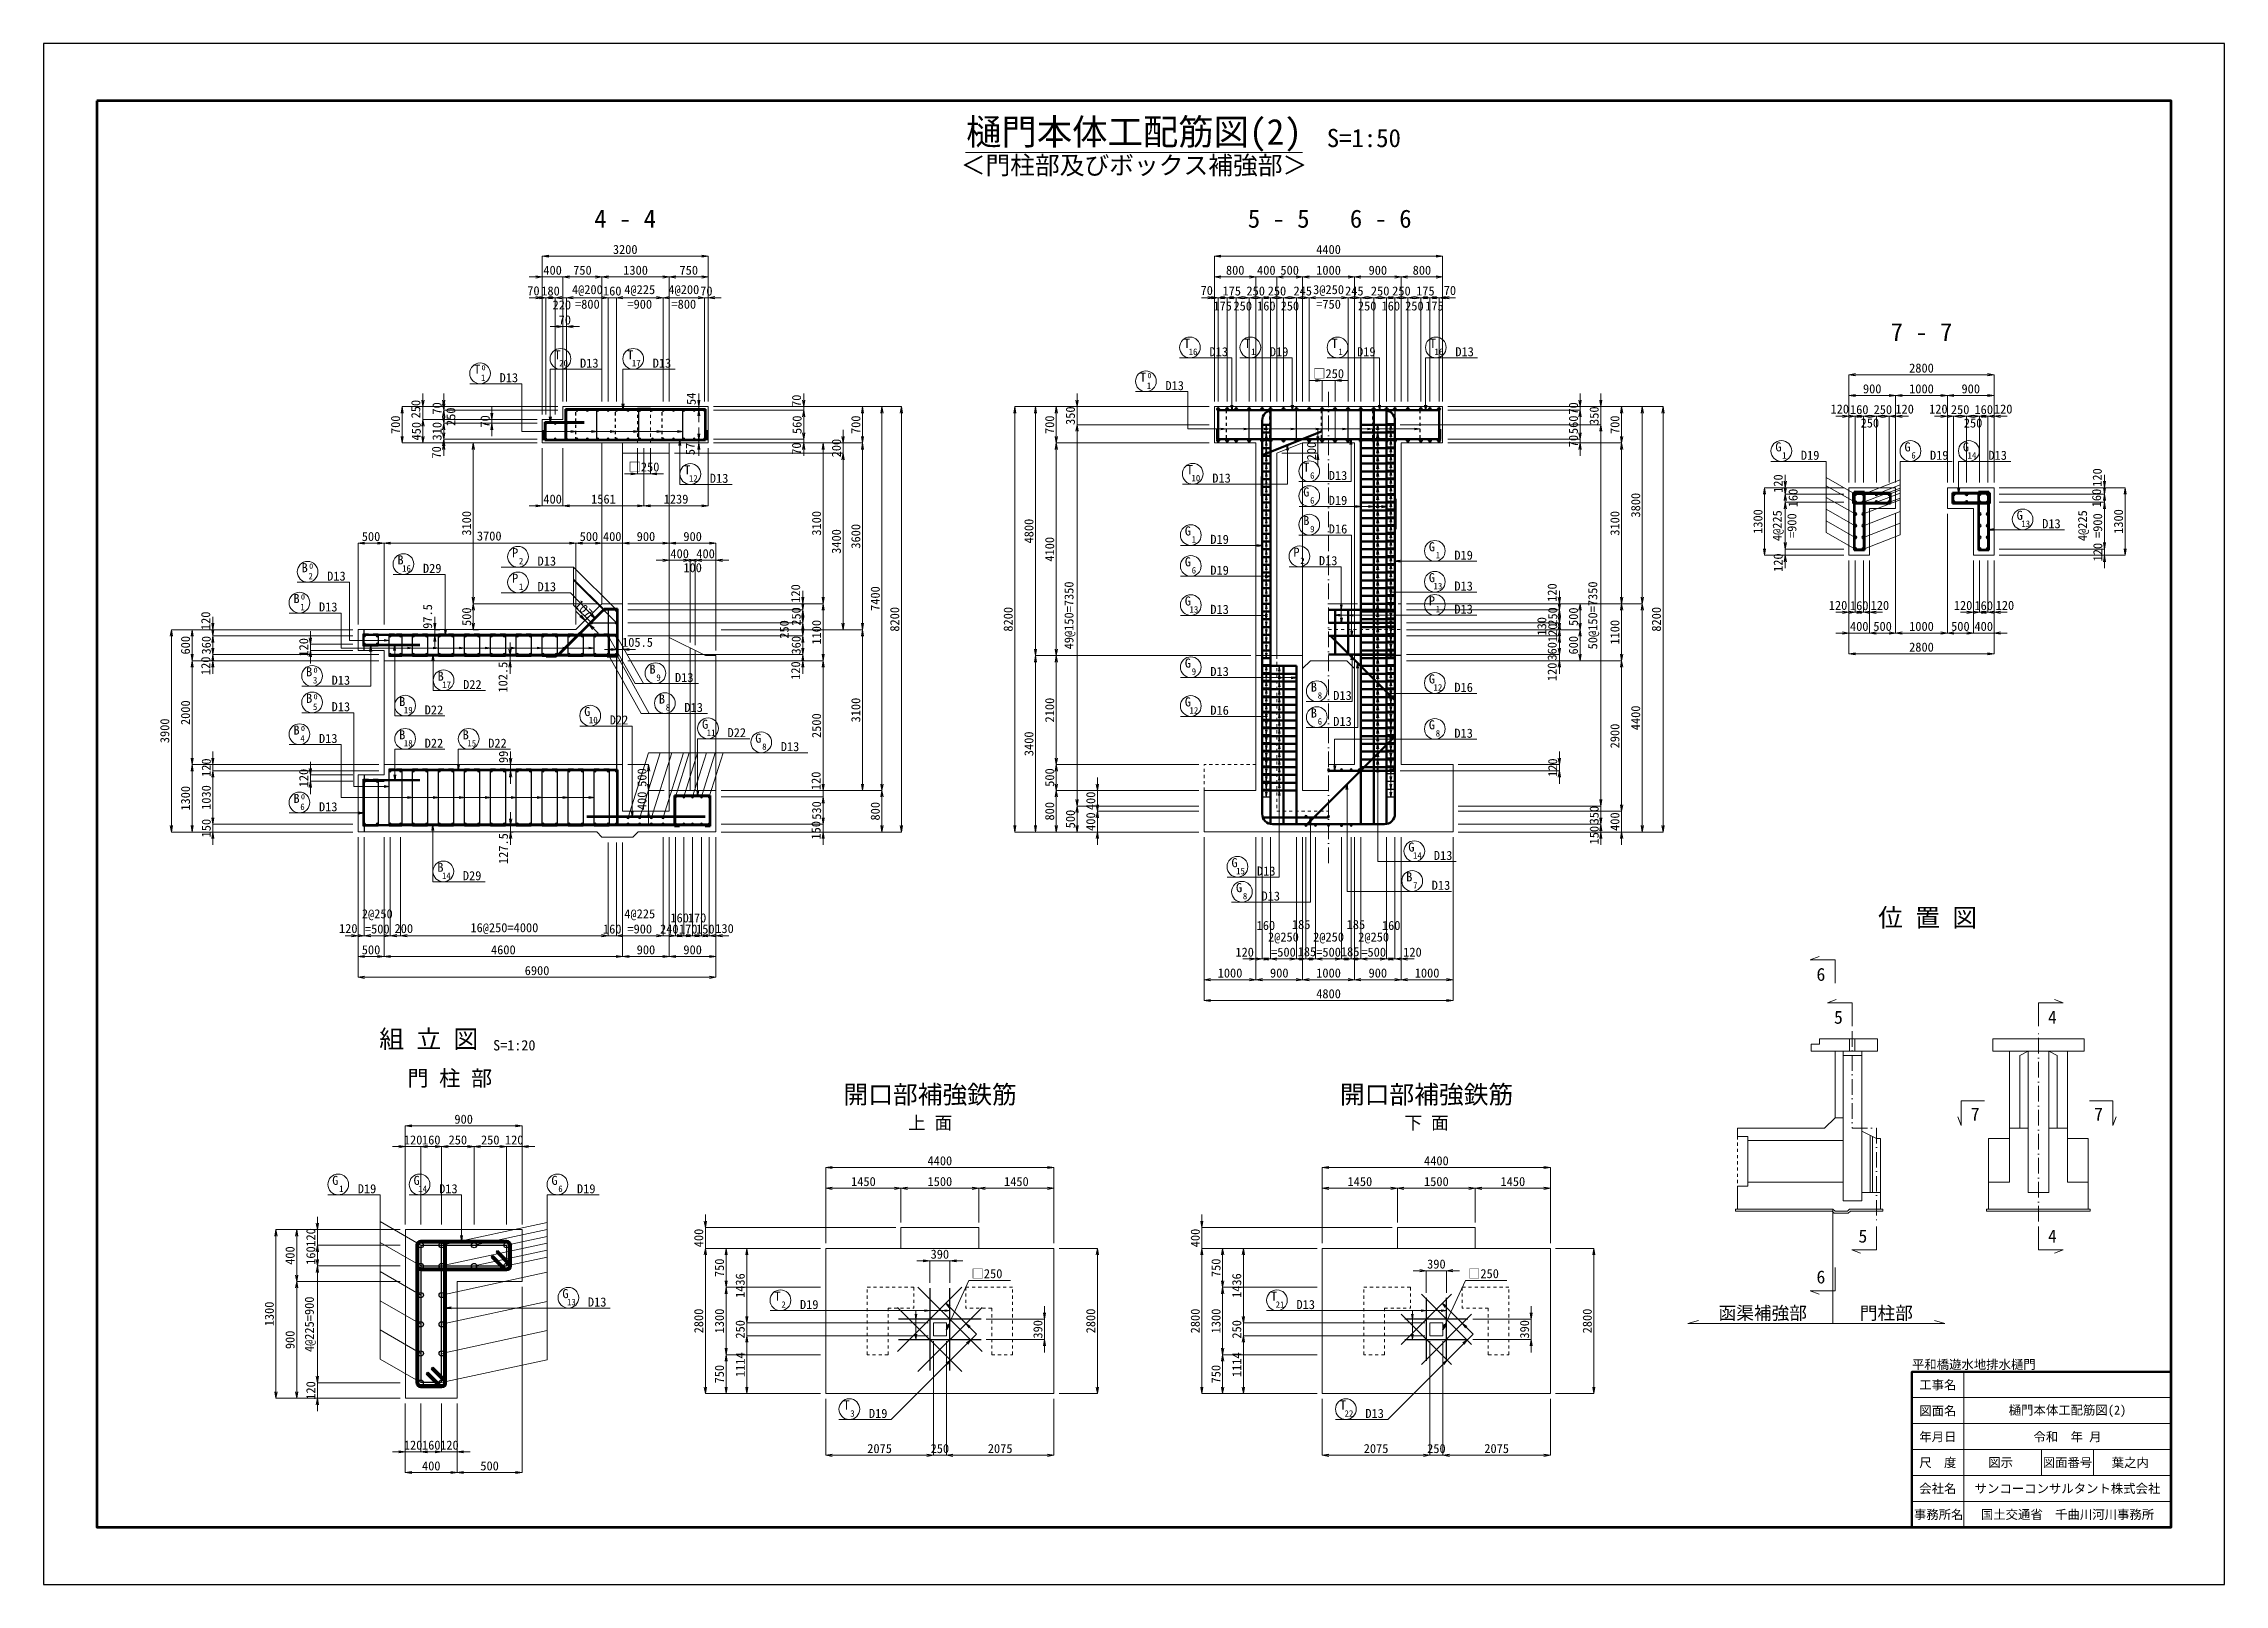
# Model space of a CAD drawing. Header units: millimetres. Extents: x 169470 to 758170, y -17820 to 11880.
# Drawn here: x 211520 to 253570, y -17820 to 11880 of the extents above; entities that cross this region are included whole.
import ezdxf
from ezdxf.enums import TextEntityAlignment as Align

# ---------------------------------------------------------------- set-up
doc = ezdxf.new("R2010")
doc.units = ezdxf.units.MM
doc.header["$LTSCALE"] = 50
doc.header["$PDSIZE"] = 300
for name, pattern in [('DASHED2', [0.375, 0.25, -0.125]), ('SXF_一点短鎖線', [9.25, 6, -1.5, 0.25, -1.5]), ('SXF_跳び破線', [12, 6, -6])]:
    doc.linetypes.add(name, pattern=pattern)
doc.layers.get('Defpoints').update_dxf_attribs({"color": 151})
for name, color, linetype, lineweight in [('D-BGD', 7, 'Continuous', 13), ('D-BMK', 2, 'SXF_一点短鎖線', 13), ('D-STR', 1, 'Continuous', 50), ('D-STR-DIM', 7, 'Continuous', 13), ('D-STR-HTXT', 7, 'Continuous', 13), ('D-STR-STR2', 6, 'Continuous', 25), ('D-STR-STR2 @ 1', 6, 'Continuous', 25), ('D-STR-STR3', 4, 'Continuous', 25), ('D-STR-STR5', 2, 'Continuous', 25), ('D-STR-TXT', 7, 'Continuous', 13), ('D-TTL', 2, 'Continuous', 140), ('D-TTL-FRAM', 2, 'Continuous', 50), ('D-TTL-LINE', 7, 'Continuous', 13), ('D-TTL-TXT', 7, 'Continuous', 13)]:
    doc.layers.add(name, color=color, linetype=linetype, lineweight=lineweight)
doc.styles.add('MS ゴシック', font='MS Gothic.ttf')
doc.styles.add('YOKO_GOTHIC', font='MS Gothic.ttf')
doc.dimstyles.new('DIM-50', dxfattribs={"dimscale": 50, "dimtxt": 3.5, "dimasz": 2.5, "dimexe": 0, "dimexo": 2, "dimgap": 0.8, "dimtad": 1, "dimdec": 0, "dimzin": 1, "dimdsep": 46, "dimtxsty": 'MS ゴシック', "dimblk": 'OPEN', "dimcen": 0.1, "dimclrd": 256, "dimclre": 256, "dimclrt": 256, "dimaunit": 1, "dimadec": 3, "dimazin": 0, "dimtfac": 1, "dimtdec": 0, "dimtix": 1, "dimtmove": 2, "dimatfit": 3, "dimldrblk": 'OPEN', "dimfxl": 1, "dimlwd": -1, "dimlwe": -1, "dimarcsym": 2})
doc.dimstyles.new('DIM-50-20', dxfattribs={"dimscale": 50, "dimtxt": 3.5, "dimasz": 2.5, "dimexe": 0, "dimexo": 2, "dimgap": 0.8, "dimtad": 1, "dimdec": 0, "dimlfac": 0.4, "dimzin": 1, "dimdsep": 46, "dimtxsty": 'MS ゴシック', "dimblk": 'OPEN', "dimcen": 0.1, "dimclrd": 256, "dimclre": 256, "dimclrt": 256, "dimaunit": 1, "dimadec": 3, "dimazin": 0, "dimtfac": 1, "dimtdec": 0, "dimtix": 1, "dimtmove": 2, "dimatfit": 3, "dimldrblk": 'OPEN', "dimfxl": 1, "dimlwd": -1, "dimlwe": -1, "dimarcsym": 2})
doc.dimstyles.new('S50', dxfattribs={"dimscale": 50, "dimtxt": 3.5, "dimasz": 2, "dimexe": 1, "dimexo": 1, "dimgap": 1, "dimtad": 1, "dimdec": 0, "dimzin": 1, "dimdsep": 46, "dimtxsty": 'YOKO_GOTHIC', "dimblk": 'OPEN', "dimcen": 0, "dimclrd": 256, "dimclre": 256, "dimclrt": 256, "dimaunit": 1, "dimadec": 3, "dimazin": 0, "dimtfac": 1, "dimtdec": 0, "dimtix": 1, "dimtmove": 2, "dimatfit": 3, "dimldrblk": 'OPEN', "dimfxl": 1, "dimlwd": -1, "dimlwe": -1, "dimarcsym": 0})

msp = doc.modelspace()

# ---------------------------------------------------------------- texts
at = {"layer": 'D-STR-TXT'}
for s, height, style, p in [('＜門柱部及びボックス補強部＞', 350, 'MS ゴシック', (232544.53, 9255.82)), ('組 立 図', 350, 'YOKO_GOTHIC', (218945.48, -7588.03)), ('S=1:20', 200, 'YOKO_GOTHIC', (220595.25, -7588.03))]:
    msp.add_text(s, height=height, dxfattribs=dict(at, style=style)).set_placement(p, align=Align.BOTTOM_CENTER)
at = {"layer": 'D-STR-TXT', "style": 'YOKO_GOTHIC'}
for s, height, p in [('4 - 4', 350, (222733.67, 8331.1)), ('5 - 5', 350, (235334.6, 8331.1)), ('6 - 6', 350, (237301.73, 8331.1)), ('7 - 7', 350, (247729.2, 6144.81)), ('T', 175, (221429.76, 5795.52)), ('T', 175, (222831.58, 5795.52)), ('T', 175, (233566.84, 6015.27)), ('16', 125, (233682.5, 5877.47)), ('T', 175, (238308.25, 6015.27)), ('16', 125, (238423.91, 5877.47)), ('T', 175, (219878.94, 5515.4)), ('1', 125, (219994.6, 5377.59)), ('0', 100, (220003.33, 5583.9)), ('20', 125, (221545.42, 5657.71)), ('17', 125, (222947.24, 5657.71)), ('T', 175, (232717.75, 5362.77)), ('0', 100, (232842.14, 5431.28)), ('1', 125, (232833.41, 5224.97)), ('T', 175, (235867.08, 3629.69)), ('G', 175, (247460.17, 4019.19)), ('6', 125, (247575.83, 3881.39)), ('G', 175, (248586.62, 4019.19)), ('14', 125, (248702.28, 3881.39)), ('T', 175, (223932.69, 3575.68)), ('12', 125, (224048.35, 3437.88)), ('T', 175, (233621.38, 3579.69)), ('10', 125, (233737.04, 3441.89)), ('6', 125, (235982.74, 3491.89)), ('G', 175, (233583.73, 2398.74)), ('B', 175, (235867.08, 2599.4)), ('9', 125, (235982.74, 2461.59)), ('G', 175, (249622.93, 2700.77)), ('13', 125, (249738.59, 2562.97)), ('P', 175, (220611.03, 1979.81)), ('1', 125, (233699.39, 2260.94)), ('P', 175, (235677.59, 1988.07)), ('B', 175, (216553.82, 1690.23)), ('0', 100, (216678.21, 1758.74)), ('B', 175, (218401.48, 1839.95)), ('16', 125, (218517.14, 1702.14)), ('2', 125, (220726.69, 1842)), ('2', 125, (235793.26, 1850.27)), ('B', 175, (216395.99, 1095.79)), ('0', 100, (216520.39, 1164.29)), ('2', 125, (216669.48, 1552.43)), ('P', 175, (220611.03, 1486.19)), ('1', 125, (220726.69, 1348.39)), ('G', 175, (238289.07, 1498.77)), ('13', 125, (238404.73, 1360.97)), ('1', 125, (216511.65, 957.98)), ('G', 175, (233583.73, 1048.77)), ('13', 125, (233699.39, 910.97)), ('P', 175, (238289.07, 1053.29)), ('1', 125, (238404.73, 915.49)), ('G', 175, (233583.73, -148.49)), ('B', 175, (216639.69, -316.52)), ('3', 125, (216755.35, -454.32)), ('0', 100, (216764.09, -248.02)), ('B', 175, (219175.31, -400.48)), ('17', 125, (219290.97, -538.29)), ('9', 125, (233699.39, -286.29)), ('B', 175, (216639.69, -827.35)), ('0', 100, (216764.09, -758.85)), ('B', 175, (218434.47, -889.13)), ('B', 175, (223442.38, -841.34)), ('B', 175, (236013.53, -610.68)), ('8', 125, (236129.19, -748.49)), ('5', 125, (216755.35, -965.15)), ('19', 125, (218550.13, -1026.94)), ('G', 175, (222002.76, -1082.19)), ('10', 125, (222118.42, -1219.99)), ('8', 125, (223558.04, -979.15)), ('G', 175, (224274.45, -1327.02)), ('B', 175, (236013.53, -1110.68)), ('6', 125, (236129.19, -1248.49)), ('G', 175, (238289.07, -1338.56)), ('B', 175, (216395.99, -1439.88)), ('4', 125, (216511.65, -1577.68)), ('0', 100, (216520.39, -1371.38)), ('B', 175, (218434.47, -1530.48)), ('18', 125, (218550.13, -1668.29)), ('B', 175, (219659.37, -1530.48)), ('15', 125, (219775.03, -1668.29)), ('11', 125, (224390.11, -1464.82)), ('G', 175, (225301.01, -1596.63)), ('8', 125, (225416.67, -1734.43)), ('8', 125, (238404.73, -1476.36)), ('B', 175, (216395.99, -2756.28)), ('6', 125, (216511.65, -2894.09)), ('0', 100, (216520.39, -2687.78)), ('B', 175, (219170.69, -4084.48)), ('14', 125, (219286.35, -4222.29)), ('G', 175, (234483.12, -3994.9)), ('15', 125, (234598.78, -4132.71)), ('B', 175, (237852.58, -4269.25)), ('G', 175, (234569.87, -4477.14)), ('8', 125, (234685.53, -4614.94)), ('7', 125, (237968.24, -4407.05)), ('位 置 図', 350, (247847.03, -5140.96)), ('6', 250, (245789.43, -6186.36)), ('5', 250, (246127.59, -7013.1)), ('4', 250, (250253.29, -7013.1)), ('門 柱 部', 300, (219350.82, -8212.31)), ('開口部補強鉄筋', 350, (228612.9, -8551.49)), ('開口部補強鉄筋', 350, (238186.36, -8551.49)), ('上 面', 250, (228612.9, -9048.49)), ('下 面', 250, (238186.36, -9048.49)), ('7', 250, (248764.08, -8880.6)), ('7', 250, (251143.3, -8880.6)), ('G', 175, (218712.87, -10119.51)), ('14', 125, (218828.53, -10257.31)), ('5', 250, (246598.32, -11232.05)), ('4', 250, (250253.29, -11232.05)), ('6', 250, (245789.43, -12019.35)), ('G', 175, (221581.83, -12302.63)), ('13', 125, (221697.49, -12440.43))]:
    msp.add_text(s, height=height, dxfattribs=at).set_placement(p, align=Align.CENTER)
for s, p in [('D13', (233999.64, 5853.59)), ('D19', (235164, 5853.59)), ('D13', (238741.04, 5853.59)), ('D13', (220311.73, 5353.71)), ('D13', (221862.55, 5633.83)), ('D13', (223264.38, 5633.83)), ('D13', (233150.54, 5201.09)), ('D19', (245403.05, 3857.51)), ('D13', (249019.42, 3857.51)), ('D13', (224365.49, 3414)), ('D13', (234054.18, 3418.01)), ('D13', (236299.87, 3468.01)), ('D16', (236299.87, 2437.71)), ('D13', (250055.72, 2539.09)), ('D19', (234016.53, 2237.06)), ('D13', (216986.61, 1528.55)), ('D29', (218834.27, 1678.26)), ('D13', (221043.83, 1818.12)), ('D19', (234016.53, 1641.96)), ('D13', (236110.39, 1826.39)), ('D13', (221043.83, 1324.51)), ('D13', (238721.87, 1337.09)), ('D13', (216828.79, 934.1)), ('D13', (234016.53, 887.09)), ('D13', (238721.87, 891.61)), ('D13', (217072.49, -478.2)), ('D22', (219608.1, -562.17)), ('D13', (234016.53, -310.17)), ('D13', (217072.49, -989.03)), ('D13', (223875.18, -1003.03)), ('D13', (236386.36, -772.37)), ('D22', (218867.27, -1050.82)), ('D22', (222435.55, -1243.87)), ('D13', (236386.36, -1272.37)), ('D13', (216828.79, -1601.56)), ('D22', (218867.27, -1692.17)), ('D22', (220092.17, -1692.17)), ('D22', (224707.25, -1488.7)), ('D13', (225733.81, -1758.31)), ('D13', (238721.87, -1500.24)), ('D13', (216828.79, -2917.97)), ('D13', (238325.76, -3856.59)), ('D29', (219603.49, -4246.17)), ('D13', (234915.92, -4156.59)), ('D13', (235002.66, -4638.82)), ('D13', (238285.38, -4430.93)), ('D19', (217576.95, -10281.19)), ('D13', (219145.66, -10281.19)), ('□250', (229411.61, -11917.47)), ('□250', (238985.07, -11917.47)), ('D13', (222014.62, -12464.31)), ('D19', (226103.81, -12513.17)), ('D13', (235677.27, -12513.17)), ('D19', (227432.75, -14612.21)), ('D13', (237006.21, -14612.21))]:
    msp.add_text(s, height=175, dxfattribs=at).set_placement(p)
at = {"layer": 'D-STR-TXT', "color": 4, "style": 'YOKO_GOTHIC'}
for s, height, p in [('T', 175, (234731.21, 6015.27)), ('1', 125, (234846.87, 5877.47)), ('T', 175, (236413, 6015.27)), ('1', 125, (236528.66, 5877.47)), ('G', 175, (244970.26, 4019.19)), ('1', 125, (245085.92, 3881.39)), ('G', 175, (235867.08, 3150)), ('6', 125, (235982.74, 3012.2)), ('G', 175, (238289.07, 2093.78)), ('G', 175, (233583.73, 1803.65)), ('6', 125, (233699.39, 1665.84)), ('1', 125, (238404.73, 1955.98)), ('B', 175, (223260.46, -264.32)), ('9', 125, (223376.12, -402.12)), ('G', 175, (238289.07, -453.7)), ('G', 175, (233583.73, -895.91)), ('12', 125, (238404.73, -591.5)), ('12', 125, (233699.39, -1033.72)), ('G', 175, (237892.96, -3694.9)), ('14', 125, (238008.63, -3832.71)), ('G', 175, (217144.16, -10119.51)), ('G', 175, (221370.76, -10119.51)), ('1', 125, (217259.82, -10257.31)), ('6', 125, (221486.42, -10257.31)), ('T', 175, (225671.01, -12351.49)), ('T', 175, (235244.47, -12351.49)), ('2', 125, (225786.68, -12489.29)), ('21', 125, (235360.13, -12489.29)), ('T', 175, (226999.96, -14450.53)), ('T', 175, (236573.41, -14450.53)), ('3', 125, (227115.62, -14588.33)), ('22', 125, (236689.07, -14588.33))]:
    msp.add_text(s, height=height, dxfattribs=at).set_placement(p, align=Align.CENTER)
for s, p in [('D19', (236845.79, 5853.59)), ('D19', (247892.97, 3857.51)), ('D19', (236299.87, 2988.32)), ('D19', (238721.87, 1932.1)), ('D13', (223693.26, -426)), ('D16', (238721.87, -615.38)), ('D16', (234016.53, -1057.6)), ('D19', (221803.56, -10281.19))]:
    msp.add_text(s, height=175, dxfattribs=at).set_placement(p)
at = {"layer": 'D-STR-TXT', "style": 'YOKO_GOTHIC'}
for s, p in [('函渠補強部', (243815.85, -12789.95)), ('門柱部', (246540.44, -12789.95))]:
    msp.add_text(s, height=250, dxfattribs=at).set_placement(p, align=Align.BOTTOM_LEFT)
at = {"layer": 'D-TTL-TXT', "style": 'MS ゴシック'}
for s, height, p in [('樋門本体工配筋図(2)', 500, (232544.53, 9780)), ('S=1:50', 350, (236976.86, 9780))]:
    msp.add_text(s, height=height, dxfattribs=at).set_placement(p, align=Align.BOTTOM_CENTER)
msp.add_text('平和橋遊水地排水樋門', height=175, dxfattribs=at).set_placement((247544.53, -13720), align=Align.BOTTOM_LEFT)
for s, p in [('工事名', (248044.53, -13970)), ('図面名', (248044.53, -14470)), ('樋門本体工配筋図(2)', (250544.53, -14470)), ('年月日', (248044.53, -14970)), ('令和  年 月', (250544.53, -14970)), ('尺\u3000度', (248044.53, -15470)), ('図示', (249254.43, -15470)), ('図面番号', (250544.53, -15470)), ('葉之内', (251754.43, -15470)), ('会社名', (248044.53, -15970)), ('サンコーコンサルタント株式会社', (250544.53, -15970)), ('事務所名', (248060.6, -16470)), ('国土交通省\u3000千曲川河川事務所', (250544.53, -16470))]:
    msp.add_text(s, height=175, dxfattribs=at).set_placement(p, align=Align.MIDDLE)

# ---------------------------------------------------------------- blocks, each defined once
blk = doc.blocks.new('_Open')
at = {"color": 0, "linetype": 'ByBlock', "lineweight": -2}
for p, q in [((-1, 0.17), (0, 0)), ((-1, -0.17), (0, 0)), ((0, 0), (-1, 0))]:
    blk.add_line(p, q, dxfattribs=at)
blk = doc.blocks.new('*D1978')
at = {"layer": 'D-STR-DIM', "transparency": 16777216}
for p, q in [((236175, -11243), (236175, -10184)), ((236300, -10184), (237500, -10184)), ((237625, -10843), (237625, -10184))]:
    blk.add_line(p, q, dxfattribs=at)
at = {"layer": 'Defpoints', "color": 0, "transparency": 16777216}
for p in [(237625, -10184), (236175, -11343), (237625, -10943)]:
    blk.add_point(p, dxfattribs=at)
at = {"layer": 'D-STR-DIM', "transparency": 16777216, "xscale": 125, "yscale": 125, "zscale": 125, "rotation": 180}
blk.add_blockref('_Open', (236175, -10184), dxfattribs=at)
at = {"layer": 'D-STR-DIM', "transparency": 16777216, "xscale": 125, "yscale": 125, "zscale": 125}
blk.add_blockref('_Open', (237625, -10184), dxfattribs=at)
at = {"layer": 'D-STR-DIM', "transparency": 16777216, "insert": (236900, -10056), "char_height": 175, "attachment_point": 5, "style": 'MS ゴシック'}
blk.add_mtext('1450', dxfattribs=at)
blk = doc.blocks.new('*D1979')
at = {"layer": 'D-STR-DIM', "transparency": 16777216}
for p, q in [((237625, -10843), (237625, -10184)), ((237750, -10184), (239000, -10184)), ((239125, -10843), (239125, -10184))]:
    blk.add_line(p, q, dxfattribs=at)
at = {"layer": 'Defpoints', "color": 0, "transparency": 16777216}
for p in [(239125, -10184), (237625, -10943), (239125, -10943)]:
    blk.add_point(p, dxfattribs=at)
at = {"layer": 'D-STR-DIM', "transparency": 16777216, "xscale": 125, "yscale": 125, "zscale": 125, "rotation": 180}
blk.add_blockref('_Open', (237625, -10184), dxfattribs=at)
at = {"layer": 'D-STR-DIM', "transparency": 16777216, "xscale": 125, "yscale": 125, "zscale": 125}
blk.add_blockref('_Open', (239125, -10184), dxfattribs=at)
at = {"layer": 'D-STR-DIM', "transparency": 16777216, "insert": (238375, -10056), "char_height": 175, "attachment_point": 5, "style": 'MS ゴシック'}
blk.add_mtext('1500', dxfattribs=at)
blk = doc.blocks.new('*D1980')
at = {"layer": 'D-STR-DIM', "transparency": 16777216}
for p, q in [((239125, -10843), (239125, -10184)), ((239250, -10184), (240450, -10184)), ((240575, -11243), (240575, -10184))]:
    blk.add_line(p, q, dxfattribs=at)
at = {"layer": 'Defpoints', "color": 0, "transparency": 16777216}
for p in [(240575, -10184), (239125, -10943), (240575, -11343)]:
    blk.add_point(p, dxfattribs=at)
at = {"layer": 'D-STR-DIM', "transparency": 16777216, "xscale": 125, "yscale": 125, "zscale": 125, "rotation": 180}
blk.add_blockref('_Open', (239125, -10184), dxfattribs=at)
at = {"layer": 'D-STR-DIM', "transparency": 16777216, "xscale": 125, "yscale": 125, "zscale": 125}
blk.add_blockref('_Open', (240575, -10184), dxfattribs=at)
at = {"layer": 'D-STR-DIM', "transparency": 16777216, "insert": (239850, -10056), "char_height": 175, "attachment_point": 5, "style": 'MS ゴシック'}
blk.add_mtext('1450', dxfattribs=at)
blk = doc.blocks.new('*D1597')
at = {"layer": 'D-STR-DIM', "transparency": 16777216}
for p, q in [((236175, -11243), (236175, -9784)), ((236300, -9784), (240450, -9784)), ((240575, -11243), (240575, -9784))]:
    blk.add_line(p, q, dxfattribs=at)
at = {"layer": 'Defpoints', "color": 0, "transparency": 16777216}
for p in [(240575, -9784), (236175, -11343), (240575, -11343)]:
    blk.add_point(p, dxfattribs=at)
at = {"layer": 'D-STR-DIM', "transparency": 16777216, "xscale": 125, "yscale": 125, "zscale": 125, "rotation": 180}
blk.add_blockref('_Open', (236175, -9784), dxfattribs=at)
at = {"layer": 'D-STR-DIM', "transparency": 16777216, "xscale": 125, "yscale": 125, "zscale": 125}
blk.add_blockref('_Open', (240575, -9784), dxfattribs=at)
at = {"layer": 'D-STR-DIM', "transparency": 16777216, "insert": (238375, -9656), "char_height": 175, "attachment_point": 5, "style": 'MS ゴシック'}
blk.add_mtext('4400', dxfattribs=at)
blk = doc.blocks.new('*D1598')
at = {"layer": 'D-STR-DIM', "transparency": 16777216}
for p, q in [((233853, -10818), (233853, -10693)), ((237525, -10943), (233853, -10943)), ((233853, -10943), (233853, -11343)), ((236075, -11343), (233853, -11343)), ((233853, -11468), (233853, -11593))]:
    blk.add_line(p, q, dxfattribs=at)
at = {"layer": 'Defpoints', "color": 0, "transparency": 16777216}
for p in [(233853, -11343), (236175, -11343), (237625, -10943)]:
    blk.add_point(p, dxfattribs=at)
at = {"layer": 'D-STR-DIM', "transparency": 16777216, "xscale": 125, "yscale": 125, "zscale": 125}
for p, rotation in [((233853, -10943), 270), ((233853, -11343), 90)]:
    blk.add_blockref('_Open', p, dxfattribs=dict(at, rotation=rotation))
at = {"layer": 'D-STR-DIM', "transparency": 16777216, "insert": (233726, -11143), "char_height": 175, "attachment_point": 5, "rotation": 90, "style": 'MS ゴシック'}
blk.add_mtext('400', dxfattribs=at)
blk = doc.blocks.new('*D1599')
at = {"layer": 'D-STR-DIM', "transparency": 16777216}
for p, q in [((236075, -11343), (233853, -11343)), ((233853, -11468), (233853, -14018)), ((236075, -14143), (233853, -14143))]:
    blk.add_line(p, q, dxfattribs=at)
at = {"layer": 'Defpoints', "color": 0, "transparency": 16777216}
for p in [(236175, -11343), (233853, -14143), (236175, -14143)]:
    blk.add_point(p, dxfattribs=at)
at = {"layer": 'D-STR-DIM', "transparency": 16777216, "xscale": 125, "yscale": 125, "zscale": 125}
for p, rotation in [((233853, -11343), 90), ((233853, -14143), 270)]:
    blk.add_blockref('_Open', p, dxfattribs=dict(at, rotation=rotation))
at = {"layer": 'D-STR-DIM', "transparency": 16777216, "insert": (233726, -12743), "char_height": 175, "attachment_point": 5, "rotation": 90, "style": 'MS ゴシック'}
blk.add_mtext('2800', dxfattribs=at)
blk = doc.blocks.new('*D1600')
at = {"layer": 'D-STR-DIM', "transparency": 16777216}
for p, q in [((236075, -11343), (234253, -11343)), ((234253, -11468), (234253, -11968)), ((236075, -12093), (234253, -12093))]:
    blk.add_line(p, q, dxfattribs=at)
at = {"layer": 'Defpoints', "color": 0, "transparency": 16777216}
for p in [(236175, -11343), (234253, -12093), (236175, -12093)]:
    blk.add_point(p, dxfattribs=at)
at = {"layer": 'D-STR-DIM', "transparency": 16777216, "xscale": 125, "yscale": 125, "zscale": 125}
for p, rotation in [((234253, -11343), 90), ((234253, -12093), 270)]:
    blk.add_blockref('_Open', p, dxfattribs=dict(at, rotation=rotation))
at = {"layer": 'D-STR-DIM', "transparency": 16777216, "insert": (234126, -11718), "char_height": 175, "attachment_point": 5, "rotation": 90, "style": 'MS ゴシック'}
blk.add_mtext('750', dxfattribs=at)
blk = doc.blocks.new('*D1601')
at = {"layer": 'D-STR-DIM', "transparency": 16777216}
for p, q in [((236075, -13393), (234253, -13393)), ((234253, -13518), (234253, -14018)), ((236075, -14143), (234253, -14143))]:
    blk.add_line(p, q, dxfattribs=at)
at = {"layer": 'Defpoints', "color": 0, "transparency": 16777216}
for p in [(236175, -13393), (234253, -14143), (236175, -14143)]:
    blk.add_point(p, dxfattribs=at)
at = {"layer": 'D-STR-DIM', "transparency": 16777216, "xscale": 125, "yscale": 125, "zscale": 125}
for p, rotation in [((234253, -13393), 90), ((234253, -14143), 270)]:
    blk.add_blockref('_Open', p, dxfattribs=dict(at, rotation=rotation))
at = {"layer": 'D-STR-DIM', "transparency": 16777216, "insert": (234126, -13768), "char_height": 175, "attachment_point": 5, "rotation": 90, "style": 'MS ゴシック'}
blk.add_mtext('750', dxfattribs=at)
blk = doc.blocks.new('*D1602')
at = {"layer": 'D-STR-DIM', "transparency": 16777216}
for p, q in [((238250, -13129), (238250, -15331)), ((236175, -14243), (236175, -15331)), ((236300, -15331), (238125, -15331))]:
    blk.add_line(p, q, dxfattribs=at)
at = {"layer": 'Defpoints', "color": 0, "transparency": 16777216}
for p in [(238250, -13029), (236175, -14143), (238250, -15331)]:
    blk.add_point(p, dxfattribs=at)
at = {"layer": 'D-STR-DIM', "transparency": 16777216, "xscale": 125, "yscale": 125, "zscale": 125, "rotation": 180}
blk.add_blockref('_Open', (236175, -15331), dxfattribs=at)
at = {"layer": 'D-STR-DIM', "transparency": 16777216, "xscale": 125, "yscale": 125, "zscale": 125}
blk.add_blockref('_Open', (238250, -15331), dxfattribs=at)
at = {"layer": 'D-STR-DIM', "transparency": 16777216, "insert": (237212, -15203), "char_height": 175, "attachment_point": 5, "style": 'MS ゴシック'}
blk.add_mtext('2075', dxfattribs=at)
blk = doc.blocks.new('*D1603')
at = {"layer": 'D-STR-DIM', "transparency": 16777216}
for p, q in [((238500, -13129), (238500, -15331)), ((240575, -14243), (240575, -15331)), ((238625, -15331), (240450, -15331))]:
    blk.add_line(p, q, dxfattribs=at)
at = {"layer": 'Defpoints', "color": 0, "transparency": 16777216}
for p in [(238500, -13029), (240575, -14143), (240575, -15331)]:
    blk.add_point(p, dxfattribs=at)
at = {"layer": 'D-STR-DIM', "transparency": 16777216, "xscale": 125, "yscale": 125, "zscale": 125, "rotation": 180}
blk.add_blockref('_Open', (238500, -15331), dxfattribs=at)
at = {"layer": 'D-STR-DIM', "transparency": 16777216, "xscale": 125, "yscale": 125, "zscale": 125}
blk.add_blockref('_Open', (240575, -15331), dxfattribs=at)
at = {"layer": 'D-STR-DIM', "transparency": 16777216, "insert": (239537, -15203), "char_height": 175, "attachment_point": 5, "style": 'MS ゴシック'}
blk.add_mtext('2075', dxfattribs=at)
blk = doc.blocks.new('*D1604')
at = {"layer": 'D-STR-DIM', "transparency": 16777216}
for p, q in [((240675, -11343), (241412, -11343)), ((241412, -14018), (241412, -11468)), ((240675, -14143), (241412, -14143))]:
    blk.add_line(p, q, dxfattribs=at)
at = {"layer": 'Defpoints', "color": 0, "transparency": 16777216}
for p in [(240575, -11343), (241412, -11343), (240575, -14143)]:
    blk.add_point(p, dxfattribs=at)
at = {"layer": 'D-STR-DIM', "transparency": 16777216, "xscale": 125, "yscale": 125, "zscale": 125}
for p, rotation in [((241412, -11343), 90), ((241412, -14143), 270)]:
    blk.add_blockref('_Open', p, dxfattribs=dict(at, rotation=rotation))
at = {"layer": 'D-STR-DIM', "transparency": 16777216, "insert": (241285, -12743), "char_height": 175, "attachment_point": 5, "rotation": 90, "style": 'MS ゴシック'}
blk.add_mtext('2800', dxfattribs=at)
blk = doc.blocks.new('*D1540')
at = {"layer": 'D-STR-DIM', "transparency": 16777216}
for p, q in [((236075, -12093), (234253, -12093)), ((234253, -12218), (234253, -13268)), ((236075, -13393), (234253, -13393))]:
    blk.add_line(p, q, dxfattribs=at)
at = {"layer": 'Defpoints', "color": 0, "transparency": 16777216}
for p in [(236175, -12093), (234253, -13393), (236175, -13393)]:
    blk.add_point(p, dxfattribs=at)
at = {"layer": 'D-STR-DIM', "transparency": 16777216, "xscale": 125, "yscale": 125, "zscale": 125}
for p, rotation in [((234253, -12093), 90), ((234253, -13393), 270)]:
    blk.add_blockref('_Open', p, dxfattribs=dict(at, rotation=rotation))
at = {"layer": 'D-STR-DIM', "transparency": 16777216, "insert": (234126, -12743), "char_height": 175, "attachment_point": 5, "rotation": 90, "style": 'MS ゴシック'}
blk.add_mtext('1300', dxfattribs=at)
blk = doc.blocks.new('*D1541')
at = {"layer": 'D-STR-DIM', "transparency": 16777216}
for p, q in [((236075, -11343), (234653, -11343)), ((234653, -11468), (234653, -12654)), ((238150, -12779), (234653, -12779))]:
    blk.add_line(p, q, dxfattribs=at)
at = {"layer": 'Defpoints', "color": 0, "transparency": 16777216}
for p in [(236175, -11343), (234653, -12779), (238250, -12779)]:
    blk.add_point(p, dxfattribs=at)
at = {"layer": 'D-STR-DIM', "transparency": 16777216, "xscale": 125, "yscale": 125, "zscale": 125}
for p, rotation in [((234653, -11343), 90), ((234653, -12779), 270)]:
    blk.add_blockref('_Open', p, dxfattribs=dict(at, rotation=rotation))
at = {"layer": 'D-STR-DIM', "transparency": 16777216, "insert": (234526, -12061), "char_height": 175, "attachment_point": 5, "rotation": 90, "style": 'MS ゴシック'}
blk.add_mtext('1436', dxfattribs=at)
blk = doc.blocks.new('*D1542')
at = {"layer": 'D-STR-DIM', "transparency": 16777216}
for p, q in [((238150, -13029), (234653, -13029)), ((234653, -13154), (234653, -14018)), ((236075, -14143), (234653, -14143))]:
    blk.add_line(p, q, dxfattribs=at)
at = {"layer": 'Defpoints', "color": 0, "transparency": 16777216}
for p in [(238250, -13029), (234653, -14143), (236175, -14143)]:
    blk.add_point(p, dxfattribs=at)
at = {"layer": 'D-STR-DIM', "transparency": 16777216, "xscale": 125, "yscale": 125, "zscale": 125}
for p, rotation in [((234653, -13029), 90), ((234653, -14143), 270)]:
    blk.add_blockref('_Open', p, dxfattribs=dict(at, rotation=rotation))
at = {"layer": 'D-STR-DIM', "transparency": 16777216, "insert": (234526, -13586), "char_height": 175, "attachment_point": 5, "rotation": 90, "style": 'MS ゴシック'}
blk.add_mtext('1114', dxfattribs=at)
blk = doc.blocks.new('*D1976')
at = {"layer": 'D-STR-DIM', "transparency": 16777216}
for p, q in [((238055, -11774), (237930, -11774)), ((238180, -12199), (238180, -11774)), ((238180, -11774), (238570, -11774)), ((238570, -12199), (238570, -11774)), ((238695, -11774), (238820, -11774))]:
    blk.add_line(p, q, dxfattribs=at)
at = {"layer": 'Defpoints', "color": 0, "transparency": 16777216}
for p in [(238570, -11774), (238180, -12299), (238570, -12299)]:
    blk.add_point(p, dxfattribs=at)
at = {"layer": 'D-STR-DIM', "transparency": 16777216, "xscale": 125, "yscale": 125, "zscale": 125}
blk.add_blockref('_Open', (238180, -11774), dxfattribs=at)
at = {"layer": 'D-STR-DIM', "transparency": 16777216, "xscale": 125, "yscale": 125, "zscale": 125, "rotation": 180}
blk.add_blockref('_Open', (238570, -11774), dxfattribs=at)
at = {"layer": 'D-STR-DIM', "transparency": 16777216, "insert": (238375, -11646), "char_height": 175, "attachment_point": 5, "style": 'MS ゴシック'}
blk.add_mtext('390', dxfattribs=at)
blk = doc.blocks.new('*D1977')
at = {"layer": 'D-STR-DIM', "transparency": 16777216}
for p, q in [((240203, -12584), (240203, -12459)), ((239080, -12709), (240203, -12709)), ((240203, -12709), (240203, -13099)), ((239080, -13099), (240203, -13099)), ((240203, -13224), (240203, -13349))]:
    blk.add_line(p, q, dxfattribs=at)
at = {"layer": 'Defpoints', "color": 0, "transparency": 16777216}
for p in [(238980, -12709), (238980, -13099), (240203, -13099)]:
    blk.add_point(p, dxfattribs=at)
at = {"layer": 'D-STR-DIM', "transparency": 16777216, "xscale": 125, "yscale": 125, "zscale": 125}
for p, rotation in [((240203, -12709), 270), ((240203, -13099), 90)]:
    blk.add_blockref('_Open', p, dxfattribs=dict(at, rotation=rotation))
at = {"layer": 'D-STR-DIM', "transparency": 16777216, "insert": (240076, -12904), "char_height": 175, "attachment_point": 5, "rotation": 90, "style": 'MS ゴシック'}
blk.add_mtext('390', dxfattribs=at)
blk = doc.blocks.new('a')
at = {"layer": 'D-STR-STR2', "lineweight": 50}
for radius in [20, 10]:
    blk.add_circle((0, 0), radius, dxfattribs=at)
blk = doc.blocks.new('0930-1')
at = {"layer": 'D-STR-STR2'}
for radius in [20, 10]:
    blk.add_circle((1654010, -311924), radius, dxfattribs=at)
blk = doc.blocks.new('*D1329')
at = {"layer": 'D-STR-DIM', "transparency": 16777216}
for p, q in [((233996, 4883), (230246, 4883)), ((230246, 4758), (230246, -3192)), ((233796, -3317), (230246, -3317))]:
    blk.add_line(p, q, dxfattribs=at)
at = {"layer": 'Defpoints', "color": 0, "transparency": 16777216}
for p in [(234096, 4883), (230246, -3317), (233896, -3317)]:
    blk.add_point(p, dxfattribs=at)
at = {"layer": 'D-STR-DIM', "transparency": 16777216, "xscale": 125, "yscale": 125, "zscale": 125}
for p, rotation in [((230246, 4883), 90), ((230246, -3317), 270)]:
    blk.add_blockref('_Open', p, dxfattribs=dict(at, rotation=rotation))
at = {"layer": 'D-STR-DIM', "transparency": 16777216, "insert": (230119, 783), "char_height": 175, "attachment_point": 5, "rotation": 90, "style": 'MS ゴシック'}
blk.add_mtext('8200', dxfattribs=at)
blk = doc.blocks.new('*D1330')
at = {"layer": 'D-STR-DIM', "transparency": 16777216}
for p, q in [((234796, 83), (230646, 83)), ((230646, -3192), (230646, -42)), ((233796, -3317), (230646, -3317))]:
    blk.add_line(p, q, dxfattribs=at)
at = {"layer": 'Defpoints', "color": 0, "transparency": 16777216}
for p in [(230646, 83), (234896, 83), (233896, -3317)]:
    blk.add_point(p, dxfattribs=at)
at = {"layer": 'D-STR-DIM', "transparency": 16777216, "xscale": 125, "yscale": 125, "zscale": 125}
for p, rotation in [((230646, 83), 90), ((230646, -3317), 270)]:
    blk.add_blockref('_Open', p, dxfattribs=dict(at, rotation=rotation))
at = {"layer": 'D-STR-DIM', "transparency": 16777216, "insert": (230519, -1617), "char_height": 175, "attachment_point": 5, "rotation": 90, "style": 'MS ゴシック'}
blk.add_mtext('3400', dxfattribs=at)
blk = doc.blocks.new('*D1331')
at = {"layer": 'D-STR-DIM', "transparency": 16777216}
for p, q in [((233996, 4883), (230646, 4883)), ((230646, 208), (230646, 4758)), ((234796, 83), (230646, 83))]:
    blk.add_line(p, q, dxfattribs=at)
at = {"layer": 'Defpoints', "color": 0, "transparency": 16777216}
for p in [(230646, 4883), (234096, 4883), (234896, 83)]:
    blk.add_point(p, dxfattribs=at)
at = {"layer": 'D-STR-DIM', "transparency": 16777216, "xscale": 125, "yscale": 125, "zscale": 125}
for p, rotation in [((230646, 4883), 90), ((230646, 83), 270)]:
    blk.add_blockref('_Open', p, dxfattribs=dict(at, rotation=rotation))
at = {"layer": 'D-STR-DIM', "transparency": 16777216, "insert": (230519, 2483), "char_height": 175, "attachment_point": 5, "rotation": 90, "style": 'MS ゴシック'}
blk.add_mtext('4800', dxfattribs=at)
blk = doc.blocks.new('*D1332')
at = {"layer": 'D-STR-DIM', "transparency": 16777216}
for p, q in [((233796, -2517), (231046, -2517)), ((231046, -3192), (231046, -2642)), ((233796, -3317), (231046, -3317))]:
    blk.add_line(p, q, dxfattribs=at)
at = {"layer": 'Defpoints', "color": 0, "transparency": 16777216}
for p in [(231046, -2517), (233896, -2517), (233896, -3317)]:
    blk.add_point(p, dxfattribs=at)
at = {"layer": 'D-STR-DIM', "transparency": 16777216, "xscale": 125, "yscale": 125, "zscale": 125}
for p, rotation in [((231046, -2517), 90), ((231046, -3317), 270)]:
    blk.add_blockref('_Open', p, dxfattribs=dict(at, rotation=rotation))
at = {"layer": 'D-STR-DIM', "transparency": 16777216, "insert": (230919, -2917), "char_height": 175, "attachment_point": 5, "rotation": 90, "style": 'MS ゴシック'}
blk.add_mtext('800', dxfattribs=at)
blk = doc.blocks.new('*D1333')
at = {"layer": 'D-STR-DIM', "transparency": 16777216}
for p, q in [((234796, 83), (231046, 83)), ((231046, -1892), (231046, -42)), ((233796, -2017), (231046, -2017))]:
    blk.add_line(p, q, dxfattribs=at)
at = {"layer": 'Defpoints', "color": 0, "transparency": 16777216}
for p in [(231046, 83), (234896, 83), (233896, -2017)]:
    blk.add_point(p, dxfattribs=at)
at = {"layer": 'D-STR-DIM', "transparency": 16777216, "xscale": 125, "yscale": 125, "zscale": 125}
for p, rotation in [((231046, 83), 90), ((231046, -2017), 270)]:
    blk.add_blockref('_Open', p, dxfattribs=dict(at, rotation=rotation))
at = {"layer": 'D-STR-DIM', "transparency": 16777216, "insert": (230919, -967), "char_height": 175, "attachment_point": 5, "rotation": 90, "style": 'MS ゴシック'}
blk.add_mtext('2100', dxfattribs=at)
blk = doc.blocks.new('*D1334')
at = {"layer": 'D-STR-DIM', "transparency": 16777216}
for p, q in [((233996, 4183), (231046, 4183)), ((231046, 208), (231046, 4058)), ((234796, 83), (231046, 83))]:
    blk.add_line(p, q, dxfattribs=at)
at = {"layer": 'Defpoints', "color": 0, "transparency": 16777216}
for p in [(231046, 4183), (234096, 4183), (234896, 83)]:
    blk.add_point(p, dxfattribs=at)
at = {"layer": 'D-STR-DIM', "transparency": 16777216, "xscale": 125, "yscale": 125, "zscale": 125}
for p, rotation in [((231046, 4183), 90), ((231046, 83), 270)]:
    blk.add_blockref('_Open', p, dxfattribs=dict(at, rotation=rotation))
at = {"layer": 'D-STR-DIM', "transparency": 16777216, "insert": (230919, 2133), "char_height": 175, "attachment_point": 5, "rotation": 90, "style": 'MS ゴシック'}
blk.add_mtext('4100', dxfattribs=at)
blk = doc.blocks.new('*D1335')
at = {"layer": 'D-STR-DIM', "transparency": 16777216}
for p, q in [((233996, 4883), (231046, 4883)), ((231046, 4308), (231046, 4758)), ((233996, 4183), (231046, 4183))]:
    blk.add_line(p, q, dxfattribs=at)
at = {"layer": 'Defpoints', "color": 0, "transparency": 16777216}
for p in [(231046, 4883), (234096, 4883), (234096, 4183)]:
    blk.add_point(p, dxfattribs=at)
at = {"layer": 'D-STR-DIM', "transparency": 16777216, "xscale": 125, "yscale": 125, "zscale": 125}
for p, rotation in [((231046, 4883), 90), ((231046, 4183), 270)]:
    blk.add_blockref('_Open', p, dxfattribs=dict(at, rotation=rotation))
at = {"layer": 'D-STR-DIM', "transparency": 16777216, "insert": (230919, 4533), "char_height": 175, "attachment_point": 5, "rotation": 90, "style": 'MS ゴシック'}
blk.add_mtext('700', dxfattribs=at)
blk = doc.blocks.new('*D1336')
at = {"layer": 'D-STR-DIM', "transparency": 16777216}
for p, q in [((231446, 5008), (231446, 5133)), ((233996, 4883), (231446, 4883)), ((231446, 4883), (231446, 4533)), ((233996, 4533), (231446, 4533)), ((231446, 4408), (231446, 4283))]:
    blk.add_line(p, q, dxfattribs=at)
at = {"layer": 'Defpoints', "color": 0, "transparency": 16777216}
for p in [(234096, 4883), (231446, 4533), (234096, 4533)]:
    blk.add_point(p, dxfattribs=at)
at = {"layer": 'D-STR-DIM', "transparency": 16777216, "xscale": 125, "yscale": 125, "zscale": 125}
for p, rotation in [((231446, 4883), 270), ((231446, 4533), 90)]:
    blk.add_blockref('_Open', p, dxfattribs=dict(at, rotation=rotation))
at = {"layer": 'D-STR-DIM', "transparency": 16777216, "insert": (231319, 4708), "char_height": 175, "attachment_point": 5, "rotation": 90, "style": 'MS ゴシック'}
blk.add_mtext('350', dxfattribs=at)
blk = doc.blocks.new('*D1337')
at = {"layer": 'D-STR-DIM', "transparency": 16777216}
for p, q in [((233796, -2817), (231446, -2817)), ((231446, -3192), (231446, -2942)), ((233796, -3317), (231446, -3317))]:
    blk.add_line(p, q, dxfattribs=at)
at = {"layer": 'Defpoints', "color": 0, "transparency": 16777216}
for p in [(231446, -2817), (233896, -2817), (233896, -3317)]:
    blk.add_point(p, dxfattribs=at)
at = {"layer": 'D-STR-DIM', "transparency": 16777216, "xscale": 125, "yscale": 125, "zscale": 125}
for p, rotation in [((231446, -2817), 90), ((231446, -3317), 270)]:
    blk.add_blockref('_Open', p, dxfattribs=dict(at, rotation=rotation))
at = {"layer": 'D-STR-DIM', "transparency": 16777216, "insert": (231319, -3067), "char_height": 175, "attachment_point": 5, "rotation": 90, "style": 'MS ゴシック'}
blk.add_mtext('500', dxfattribs=at)
blk = doc.blocks.new('*D1338')
at = {"layer": 'D-STR-DIM', "transparency": 16777216}
for p, q in [((233996, 4533), (231446, 4533)), ((231446, 4408), (231446, -2692)), ((233796, -2817), (231446, -2817))]:
    blk.add_line(p, q, dxfattribs=at)
at = {"layer": 'Defpoints', "color": 0, "transparency": 16777216}
for p in [(234096, 4533), (231446, -2817), (233896, -2817)]:
    blk.add_point(p, dxfattribs=at)
at = {"layer": 'D-STR-DIM', "transparency": 16777216, "xscale": 125, "yscale": 125, "zscale": 125}
for p, rotation in [((231446, 4533), 90), ((231446, -2817), 270)]:
    blk.add_blockref('_Open', p, dxfattribs=dict(at, rotation=rotation))
at = {"layer": 'D-STR-DIM', "transparency": 16777216, "insert": (231309, 858), "char_height": 175, "attachment_point": 5, "rotation": 90, "style": 'MS ゴシック'}
blk.add_mtext('49@150=7350', dxfattribs=at)
blk = doc.blocks.new('*D1339')
at = {"layer": 'D-STR-DIM', "transparency": 16777216}
for p, q in [((231839, -2792), (231839, -2667)), ((233796, -2917), (231839, -2917)), ((231839, -3317), (231839, -2917)), ((233796, -3317), (231839, -3317)), ((231839, -3442), (231839, -3567))]:
    blk.add_line(p, q, dxfattribs=at)
at = {"layer": 'Defpoints', "color": 0, "transparency": 16777216}
for p in [(231839, -2917), (233896, -2917), (233896, -3317)]:
    blk.add_point(p, dxfattribs=at)
at = {"layer": 'D-STR-DIM', "transparency": 16777216, "xscale": 125, "yscale": 125, "zscale": 125}
for p, rotation in [((231839, -2917), 270), ((231839, -3317), 90)]:
    blk.add_blockref('_Open', p, dxfattribs=dict(at, rotation=rotation))
at = {"layer": 'D-STR-DIM', "transparency": 16777216, "insert": (231711, -3117), "char_height": 175, "attachment_point": 5, "rotation": 90, "style": 'MS ゴシック'}
blk.add_mtext('400', dxfattribs=at)
blk = doc.blocks.new('*D1340')
at = {"layer": 'D-STR-DIM', "transparency": 16777216}
for p, q in [((231839, -2392), (231839, -2267)), ((233796, -2517), (231839, -2517)), ((231839, -2917), (231839, -2517)), ((233796, -2917), (231839, -2917)), ((231839, -3042), (231839, -3167))]:
    blk.add_line(p, q, dxfattribs=at)
at = {"layer": 'Defpoints', "color": 0, "transparency": 16777216}
for p in [(231839, -2517), (233896, -2517), (233896, -2917)]:
    blk.add_point(p, dxfattribs=at)
at = {"layer": 'D-STR-DIM', "transparency": 16777216, "xscale": 125, "yscale": 125, "zscale": 125}
for p, rotation in [((231839, -2517), 270), ((231839, -2917), 90)]:
    blk.add_blockref('_Open', p, dxfattribs=dict(at, rotation=rotation))
at = {"layer": 'D-STR-DIM', "transparency": 16777216, "insert": (231711, -2717), "char_height": 175, "attachment_point": 5, "rotation": 90, "style": 'MS ゴシック'}
blk.add_mtext('400', dxfattribs=at)
blk = doc.blocks.new('*D1341')
at = {"layer": 'D-STR-DIM', "transparency": 16777216}
for p, q in [((233796, -2017), (231046, -2017)), ((231046, -2392), (231046, -2142)), ((233796, -2517), (231046, -2517))]:
    blk.add_line(p, q, dxfattribs=at)
at = {"layer": 'Defpoints', "color": 0, "transparency": 16777216}
for p in [(231046, -2017), (233896, -2017), (233896, -2517)]:
    blk.add_point(p, dxfattribs=at)
at = {"layer": 'D-STR-DIM', "transparency": 16777216, "xscale": 125, "yscale": 125, "zscale": 125}
for p, rotation in [((231046, -2017), 90), ((231046, -2517), 270)]:
    blk.add_blockref('_Open', p, dxfattribs=dict(at, rotation=rotation))
at = {"layer": 'D-STR-DIM', "transparency": 16777216, "insert": (230919, -2267), "char_height": 175, "attachment_point": 5, "rotation": 90, "style": 'MS ゴシック'}
blk.add_mtext('500', dxfattribs=at)
blk = doc.blocks.new('*D1342')
at = {"layer": 'D-STR-DIM', "transparency": 16777216}
for p, q in [((234096, 4983), (234096, 7783)), ((234221, 7783), (238371, 7783)), ((238496, 4983), (238496, 7783))]:
    blk.add_line(p, q, dxfattribs=at)
at = {"layer": 'Defpoints', "color": 0, "transparency": 16777216}
for p in [(238496, 7783), (234096, 4883), (238496, 4883)]:
    blk.add_point(p, dxfattribs=at)
at = {"layer": 'D-STR-DIM', "transparency": 16777216, "xscale": 125, "yscale": 125, "zscale": 125, "rotation": 180}
blk.add_blockref('_Open', (234096, 7783), dxfattribs=at)
at = {"layer": 'D-STR-DIM', "transparency": 16777216, "xscale": 125, "yscale": 125, "zscale": 125}
blk.add_blockref('_Open', (238496, 7783), dxfattribs=at)
at = {"layer": 'D-STR-DIM', "transparency": 16777216, "insert": (236296, 7911), "char_height": 175, "attachment_point": 5, "style": 'MS ゴシック'}
blk.add_mtext('4400', dxfattribs=at)
blk = doc.blocks.new('*D1343')
at = {"layer": 'D-STR-DIM', "transparency": 16777216}
for p, q in [((234096, 4983), (234096, 7383)), ((234221, 7383), (234771, 7383)), ((234896, 4983), (234896, 7383))]:
    blk.add_line(p, q, dxfattribs=at)
at = {"layer": 'Defpoints', "color": 0, "transparency": 16777216}
for p in [(234896, 7383), (234096, 4883), (234896, 4883)]:
    blk.add_point(p, dxfattribs=at)
at = {"layer": 'D-STR-DIM', "transparency": 16777216, "xscale": 125, "yscale": 125, "zscale": 125, "rotation": 180}
blk.add_blockref('_Open', (234096, 7383), dxfattribs=at)
at = {"layer": 'D-STR-DIM', "transparency": 16777216, "xscale": 125, "yscale": 125, "zscale": 125}
blk.add_blockref('_Open', (234896, 7383), dxfattribs=at)
at = {"layer": 'D-STR-DIM', "transparency": 16777216, "insert": (234496, 7511), "char_height": 175, "attachment_point": 5, "style": 'MS ゴシック'}
blk.add_mtext('800', dxfattribs=at)
blk = doc.blocks.new('*D1344')
at = {"layer": 'D-STR-DIM', "transparency": 16777216}
for p, q in [((234771, 7383), (234646, 7383)), ((234896, 4983), (234896, 7383)), ((234896, 7383), (235296, 7383)), ((235296, 4983), (235296, 7383)), ((235421, 7383), (235546, 7383))]:
    blk.add_line(p, q, dxfattribs=at)
at = {"layer": 'Defpoints', "color": 0, "transparency": 16777216}
for p in [(235296, 7383), (234896, 4883), (235296, 4883)]:
    blk.add_point(p, dxfattribs=at)
at = {"layer": 'D-STR-DIM', "transparency": 16777216, "xscale": 125, "yscale": 125, "zscale": 125}
blk.add_blockref('_Open', (234896, 7383), dxfattribs=at)
at = {"layer": 'D-STR-DIM', "transparency": 16777216, "xscale": 125, "yscale": 125, "zscale": 125, "rotation": 180}
blk.add_blockref('_Open', (235296, 7383), dxfattribs=at)
at = {"layer": 'D-STR-DIM', "transparency": 16777216, "insert": (235096, 7511), "char_height": 175, "attachment_point": 5, "style": 'MS ゴシック'}
blk.add_mtext('400', dxfattribs=at)
blk = doc.blocks.new('*D1345')
at = {"layer": 'D-STR-DIM', "transparency": 16777216}
for p, q in [((235296, 4983), (235296, 7383)), ((235421, 7383), (235671, 7383)), ((235796, 4983), (235796, 7383))]:
    blk.add_line(p, q, dxfattribs=at)
at = {"layer": 'Defpoints', "color": 0, "transparency": 16777216}
for p in [(235796, 7383), (235296, 4883), (235796, 4883)]:
    blk.add_point(p, dxfattribs=at)
at = {"layer": 'D-STR-DIM', "transparency": 16777216, "xscale": 125, "yscale": 125, "zscale": 125, "rotation": 180}
blk.add_blockref('_Open', (235296, 7383), dxfattribs=at)
at = {"layer": 'D-STR-DIM', "transparency": 16777216, "xscale": 125, "yscale": 125, "zscale": 125}
blk.add_blockref('_Open', (235796, 7383), dxfattribs=at)
at = {"layer": 'D-STR-DIM', "transparency": 16777216, "insert": (235546, 7511), "char_height": 175, "attachment_point": 5, "style": 'MS ゴシック'}
blk.add_mtext('500', dxfattribs=at)
blk = doc.blocks.new('*D1346')
at = {"layer": 'D-STR-DIM', "transparency": 16777216}
for p, q in [((235796, 4983), (235796, 7383)), ((235921, 7383), (236671, 7383)), ((236796, 4983), (236796, 7383))]:
    blk.add_line(p, q, dxfattribs=at)
at = {"layer": 'Defpoints', "color": 0, "transparency": 16777216}
for p in [(236796, 7383), (235796, 4883), (236796, 4883)]:
    blk.add_point(p, dxfattribs=at)
at = {"layer": 'D-STR-DIM', "transparency": 16777216, "xscale": 125, "yscale": 125, "zscale": 125, "rotation": 180}
blk.add_blockref('_Open', (235796, 7383), dxfattribs=at)
at = {"layer": 'D-STR-DIM', "transparency": 16777216, "xscale": 125, "yscale": 125, "zscale": 125}
blk.add_blockref('_Open', (236796, 7383), dxfattribs=at)
at = {"layer": 'D-STR-DIM', "transparency": 16777216, "insert": (236296, 7511), "char_height": 175, "attachment_point": 5, "style": 'MS ゴシック'}
blk.add_mtext('1000', dxfattribs=at)
blk = doc.blocks.new('*D1347')
at = {"layer": 'D-STR-DIM', "transparency": 16777216}
for p, q in [((233971, 6983), (233846, 6983)), ((234096, 4983), (234096, 6983)), ((234096, 6983), (234166, 6983)), ((234166, 4983), (234166, 6983)), ((234291, 6983), (234416, 6983))]:
    blk.add_line(p, q, dxfattribs=at)
at = {"layer": 'Defpoints', "color": 0, "transparency": 16777216}
for p in [(234166, 6983), (234096, 4883), (234166, 4883)]:
    blk.add_point(p, dxfattribs=at)
at = {"layer": 'D-STR-DIM', "transparency": 16777216, "xscale": 125, "yscale": 125, "zscale": 125}
blk.add_blockref('_Open', (234096, 6983), dxfattribs=at)
at = {"layer": 'D-STR-DIM', "transparency": 16777216, "xscale": 125, "yscale": 125, "zscale": 125, "rotation": 180}
blk.add_blockref('_Open', (234166, 6983), dxfattribs=at)
at = {"layer": 'D-STR-DIM', "transparency": 16777216, "insert": (233947, 7121), "char_height": 175, "attachment_point": 5, "style": 'MS ゴシック'}
blk.add_mtext('70', dxfattribs=at)
blk = doc.blocks.new('*D1348')
at = {"layer": 'D-STR-DIM', "transparency": 16777216}
for p, q in [((238301, 6983), (238176, 6983)), ((238426, 4983), (238426, 6983)), ((238496, 6983), (238426, 6983)), ((238496, 4983), (238496, 6983)), ((238621, 6983), (238746, 6983))]:
    blk.add_line(p, q, dxfattribs=at)
at = {"layer": 'Defpoints', "color": 0, "transparency": 16777216}
for p in [(238426, 6983), (238426, 4883), (238496, 4883)]:
    blk.add_point(p, dxfattribs=at)
at = {"layer": 'D-STR-DIM', "transparency": 16777216, "xscale": 125, "yscale": 125, "zscale": 125}
blk.add_blockref('_Open', (238426, 6983), dxfattribs=at)
at = {"layer": 'D-STR-DIM', "transparency": 16777216, "xscale": 125, "yscale": 125, "zscale": 125, "rotation": 180}
blk.add_blockref('_Open', (238496, 6983), dxfattribs=at)
at = {"layer": 'D-STR-DIM', "transparency": 16777216, "insert": (238636, 7121), "char_height": 175, "attachment_point": 5, "style": 'MS ゴシック'}
blk.add_mtext('70', dxfattribs=at)
blk = doc.blocks.new('*D1349')
at = {"layer": 'D-STR-DIM', "transparency": 16777216}
for p, q in [((234041, 6983), (233916, 6983)), ((234166, 4983), (234166, 6983)), ((234166, 6983), (234341, 6983)), ((234341, 4983), (234341, 6983)), ((234466, 6983), (234591, 6983))]:
    blk.add_line(p, q, dxfattribs=at)
at = {"layer": 'Defpoints', "color": 0, "transparency": 16777216}
for p in [(234341, 6983), (234166, 4883), (234341, 4883)]:
    blk.add_point(p, dxfattribs=at)
at = {"layer": 'D-STR-DIM', "transparency": 16777216, "xscale": 125, "yscale": 125, "zscale": 125}
blk.add_blockref('_Open', (234166, 6983), dxfattribs=at)
at = {"layer": 'D-STR-DIM', "transparency": 16777216, "xscale": 125, "yscale": 125, "zscale": 125, "rotation": 180}
blk.add_blockref('_Open', (234341, 6983), dxfattribs=at)
at = {"layer": 'D-STR-DIM', "transparency": 16777216, "insert": (234254, 6822), "char_height": 175, "attachment_point": 5, "style": 'MS ゴシック'}
blk.add_mtext('175', dxfattribs=at)
blk = doc.blocks.new('*D1350')
at = {"layer": 'D-STR-DIM', "transparency": 16777216}
for p, q in [((235796, 6983), (235671, 6983)), ((235921, 4983), (235921, 6983)), ((235921, 6983), (236671, 6983)), ((236671, 4983), (236671, 6983)), ((236796, 6983), (236921, 6983))]:
    blk.add_line(p, q, dxfattribs=at)
at = {"layer": 'Defpoints', "color": 0, "transparency": 16777216}
for p in [(236671, 6983), (235921, 4883), (236671, 4883)]:
    blk.add_point(p, dxfattribs=at)
at = {"layer": 'D-STR-DIM', "transparency": 16777216, "xscale": 125, "yscale": 125, "zscale": 125}
blk.add_blockref('_Open', (235921, 6983), dxfattribs=at)
at = {"layer": 'D-STR-DIM', "transparency": 16777216, "xscale": 125, "yscale": 125, "zscale": 125, "rotation": 180}
blk.add_blockref('_Open', (236671, 6983), dxfattribs=at)
at = {"layer": 'D-STR-DIM', "transparency": 16777216, "char_height": 175, "attachment_point": 5, "style": 'MS ゴシック'}
for s, insert in [('3@250', (236296, 7120)), ('=750', (236296, 6856))]:
    blk.add_mtext(s, dxfattribs=dict(at, insert=insert))
blk = doc.blocks.new('*D1351')
at = {"layer": 'D-STR-DIM', "transparency": 16777216}
for p, q in [((234216, 6983), (234091, 6983)), ((234341, 4983), (234341, 6983)), ((234341, 6983), (234516, 6983)), ((234516, 4983), (234516, 6983)), ((234641, 6983), (234766, 6983))]:
    blk.add_line(p, q, dxfattribs=at)
at = {"layer": 'Defpoints', "color": 0, "transparency": 16777216}
for p in [(234516, 6983), (234341, 4883), (234516, 4883)]:
    blk.add_point(p, dxfattribs=at)
at = {"layer": 'D-STR-DIM', "transparency": 16777216, "xscale": 125, "yscale": 125, "zscale": 125}
blk.add_blockref('_Open', (234341, 6983), dxfattribs=at)
at = {"layer": 'D-STR-DIM', "transparency": 16777216, "xscale": 125, "yscale": 125, "zscale": 125, "rotation": 180}
blk.add_blockref('_Open', (234516, 6983), dxfattribs=at)
at = {"layer": 'D-STR-DIM', "transparency": 16777216, "insert": (234429, 7111), "char_height": 175, "attachment_point": 5, "style": 'MS ゴシック'}
blk.add_mtext('175', dxfattribs=at)
blk = doc.blocks.new('*D1352')
at = {"layer": 'D-STR-DIM', "transparency": 16777216}
for p, q in [((234391, 6983), (234266, 6983)), ((234516, 4983), (234516, 6983)), ((234516, 6983), (234766, 6983)), ((234766, 4983), (234766, 6983)), ((234891, 6983), (235016, 6983))]:
    blk.add_line(p, q, dxfattribs=at)
at = {"layer": 'Defpoints', "color": 0, "transparency": 16777216}
for p in [(234766, 6983), (234516, 4883), (234766, 4883)]:
    blk.add_point(p, dxfattribs=at)
at = {"layer": 'D-STR-DIM', "transparency": 16777216, "xscale": 125, "yscale": 125, "zscale": 125}
blk.add_blockref('_Open', (234516, 6983), dxfattribs=at)
at = {"layer": 'D-STR-DIM', "transparency": 16777216, "xscale": 125, "yscale": 125, "zscale": 125, "rotation": 180}
blk.add_blockref('_Open', (234766, 6983), dxfattribs=at)
at = {"layer": 'D-STR-DIM', "transparency": 16777216, "insert": (234641, 6822), "char_height": 175, "attachment_point": 5, "style": 'MS ゴシック'}
blk.add_mtext('250', dxfattribs=at)
blk = doc.blocks.new('*D1353')
at = {"layer": 'D-STR-DIM', "transparency": 16777216}
for p, q in [((234641, 6983), (234516, 6983)), ((234766, 4983), (234766, 6983)), ((234766, 6983), (235016, 6983)), ((235016, 4983), (235016, 6983)), ((235141, 6983), (235266, 6983))]:
    blk.add_line(p, q, dxfattribs=at)
at = {"layer": 'Defpoints', "color": 0, "transparency": 16777216}
for p in [(235016, 6983), (234766, 4883), (235016, 4883)]:
    blk.add_point(p, dxfattribs=at)
at = {"layer": 'D-STR-DIM', "transparency": 16777216, "xscale": 125, "yscale": 125, "zscale": 125}
blk.add_blockref('_Open', (234766, 6983), dxfattribs=at)
at = {"layer": 'D-STR-DIM', "transparency": 16777216, "xscale": 125, "yscale": 125, "zscale": 125, "rotation": 180}
blk.add_blockref('_Open', (235016, 6983), dxfattribs=at)
at = {"layer": 'D-STR-DIM', "transparency": 16777216, "insert": (234891, 7111), "char_height": 175, "attachment_point": 5, "style": 'MS ゴシック'}
blk.add_mtext('250', dxfattribs=at)
blk = doc.blocks.new('*D1354')
at = {"layer": 'D-STR-DIM', "transparency": 16777216}
for p, q in [((234891, 6983), (234766, 6983)), ((235016, 4983), (235016, 6983)), ((235016, 6983), (235176, 6983)), ((235176, 4983), (235176, 6983)), ((235301, 6983), (235426, 6983))]:
    blk.add_line(p, q, dxfattribs=at)
at = {"layer": 'Defpoints', "color": 0, "transparency": 16777216}
for p in [(235176, 6983), (235016, 4883), (235176, 4883)]:
    blk.add_point(p, dxfattribs=at)
at = {"layer": 'D-STR-DIM', "transparency": 16777216, "xscale": 125, "yscale": 125, "zscale": 125}
blk.add_blockref('_Open', (235016, 6983), dxfattribs=at)
at = {"layer": 'D-STR-DIM', "transparency": 16777216, "xscale": 125, "yscale": 125, "zscale": 125, "rotation": 180}
blk.add_blockref('_Open', (235176, 6983), dxfattribs=at)
at = {"layer": 'D-STR-DIM', "transparency": 16777216, "insert": (235096, 6822), "char_height": 175, "attachment_point": 5, "style": 'MS ゴシック'}
blk.add_mtext('160', dxfattribs=at)
blk = doc.blocks.new('*D1355')
at = {"layer": 'D-STR-DIM', "transparency": 16777216}
for p, q in [((235051, 6983), (234926, 6983)), ((235176, 4983), (235176, 6983)), ((235176, 6983), (235426, 6983)), ((235426, 4983), (235426, 6983)), ((235551, 6983), (235676, 6983))]:
    blk.add_line(p, q, dxfattribs=at)
at = {"layer": 'Defpoints', "color": 0, "transparency": 16777216}
for p in [(235426, 6983), (235176, 4883), (235426, 4883)]:
    blk.add_point(p, dxfattribs=at)
at = {"layer": 'D-STR-DIM', "transparency": 16777216, "xscale": 125, "yscale": 125, "zscale": 125}
blk.add_blockref('_Open', (235176, 6983), dxfattribs=at)
at = {"layer": 'D-STR-DIM', "transparency": 16777216, "xscale": 125, "yscale": 125, "zscale": 125, "rotation": 180}
blk.add_blockref('_Open', (235426, 6983), dxfattribs=at)
at = {"layer": 'D-STR-DIM', "transparency": 16777216, "insert": (235301, 7111), "char_height": 175, "attachment_point": 5, "style": 'MS ゴシック'}
blk.add_mtext('250', dxfattribs=at)
blk = doc.blocks.new('*D1356')
at = {"layer": 'D-STR-DIM', "transparency": 16777216}
for p, q in [((235301, 6983), (235176, 6983)), ((235426, 4983), (235426, 6983)), ((235426, 6983), (235676, 6983)), ((235676, 4983), (235676, 6983)), ((235801, 6983), (235926, 6983))]:
    blk.add_line(p, q, dxfattribs=at)
at = {"layer": 'Defpoints', "color": 0, "transparency": 16777216}
for p in [(235676, 6983), (235426, 4883), (235676, 4883)]:
    blk.add_point(p, dxfattribs=at)
at = {"layer": 'D-STR-DIM', "transparency": 16777216, "xscale": 125, "yscale": 125, "zscale": 125}
blk.add_blockref('_Open', (235426, 6983), dxfattribs=at)
at = {"layer": 'D-STR-DIM', "transparency": 16777216, "xscale": 125, "yscale": 125, "zscale": 125, "rotation": 180}
blk.add_blockref('_Open', (235676, 6983), dxfattribs=at)
at = {"layer": 'D-STR-DIM', "transparency": 16777216, "insert": (235551, 6822), "char_height": 175, "attachment_point": 5, "style": 'MS ゴシック'}
blk.add_mtext('250', dxfattribs=at)
blk = doc.blocks.new('*D1357')
at = {"layer": 'D-STR-DIM', "transparency": 16777216}
for p, q in [((235551, 6983), (235426, 6983)), ((235676, 4983), (235676, 6983)), ((235676, 6983), (235921, 6983)), ((235921, 4983), (235921, 6983)), ((236046, 6983), (236171, 6983))]:
    blk.add_line(p, q, dxfattribs=at)
at = {"layer": 'Defpoints', "color": 0, "transparency": 16777216}
for p in [(235921, 6983), (235676, 4883), (235921, 4883)]:
    blk.add_point(p, dxfattribs=at)
at = {"layer": 'D-STR-DIM', "transparency": 16777216, "xscale": 125, "yscale": 125, "zscale": 125}
blk.add_blockref('_Open', (235676, 6983), dxfattribs=at)
at = {"layer": 'D-STR-DIM', "transparency": 16777216, "xscale": 125, "yscale": 125, "zscale": 125, "rotation": 180}
blk.add_blockref('_Open', (235921, 6983), dxfattribs=at)
at = {"layer": 'D-STR-DIM', "transparency": 16777216, "insert": (235798, 7111), "char_height": 175, "attachment_point": 5, "style": 'MS ゴシック'}
blk.add_mtext('245', dxfattribs=at)
blk = doc.blocks.new('*D1358')
at = {"layer": 'D-STR-DIM', "transparency": 16777216}
for p, q in [((238126, 6983), (238001, 6983)), ((238251, 4983), (238251, 6983)), ((238426, 6983), (238251, 6983)), ((238426, 4983), (238426, 6983)), ((238551, 6983), (238676, 6983))]:
    blk.add_line(p, q, dxfattribs=at)
at = {"layer": 'Defpoints', "color": 0, "transparency": 16777216}
for p in [(238251, 6983), (238251, 4883), (238426, 4883)]:
    blk.add_point(p, dxfattribs=at)
at = {"layer": 'D-STR-DIM', "transparency": 16777216, "xscale": 125, "yscale": 125, "zscale": 125}
blk.add_blockref('_Open', (238251, 6983), dxfattribs=at)
at = {"layer": 'D-STR-DIM', "transparency": 16777216, "xscale": 125, "yscale": 125, "zscale": 125, "rotation": 180}
blk.add_blockref('_Open', (238426, 6983), dxfattribs=at)
at = {"layer": 'D-STR-DIM', "transparency": 16777216, "insert": (238338, 6822), "char_height": 175, "attachment_point": 5, "style": 'MS ゴシック'}
blk.add_mtext('175', dxfattribs=at)
blk = doc.blocks.new('*D1359')
at = {"layer": 'D-STR-DIM', "transparency": 16777216}
for p, q in [((237951, 6983), (237826, 6983)), ((238076, 4983), (238076, 6983)), ((238251, 6983), (238076, 6983)), ((238251, 4983), (238251, 6983)), ((238376, 6983), (238501, 6983))]:
    blk.add_line(p, q, dxfattribs=at)
at = {"layer": 'Defpoints', "color": 0, "transparency": 16777216}
for p in [(238076, 6983), (238076, 4883), (238251, 4883)]:
    blk.add_point(p, dxfattribs=at)
at = {"layer": 'D-STR-DIM', "transparency": 16777216, "xscale": 125, "yscale": 125, "zscale": 125}
blk.add_blockref('_Open', (238076, 6983), dxfattribs=at)
at = {"layer": 'D-STR-DIM', "transparency": 16777216, "xscale": 125, "yscale": 125, "zscale": 125, "rotation": 180}
blk.add_blockref('_Open', (238251, 6983), dxfattribs=at)
at = {"layer": 'D-STR-DIM', "transparency": 16777216, "insert": (238163, 7111), "char_height": 175, "attachment_point": 5, "style": 'MS ゴシック'}
blk.add_mtext('175', dxfattribs=at)
blk = doc.blocks.new('*D1360')
at = {"layer": 'D-STR-DIM', "transparency": 16777216}
for p, q in [((237701, 6983), (237576, 6983)), ((237826, 4983), (237826, 6983)), ((238076, 6983), (237826, 6983)), ((238076, 4983), (238076, 6983)), ((238201, 6983), (238326, 6983))]:
    blk.add_line(p, q, dxfattribs=at)
at = {"layer": 'Defpoints', "color": 0, "transparency": 16777216}
for p in [(237826, 6983), (237826, 4883), (238076, 4883)]:
    blk.add_point(p, dxfattribs=at)
at = {"layer": 'D-STR-DIM', "transparency": 16777216, "xscale": 125, "yscale": 125, "zscale": 125}
blk.add_blockref('_Open', (237826, 6983), dxfattribs=at)
at = {"layer": 'D-STR-DIM', "transparency": 16777216, "xscale": 125, "yscale": 125, "zscale": 125, "rotation": 180}
blk.add_blockref('_Open', (238076, 6983), dxfattribs=at)
at = {"layer": 'D-STR-DIM', "transparency": 16777216, "insert": (237951, 6822), "char_height": 175, "attachment_point": 5, "style": 'MS ゴシック'}
blk.add_mtext('250', dxfattribs=at)
blk = doc.blocks.new('*D1361')
at = {"layer": 'D-STR-DIM', "transparency": 16777216}
for p, q in [((237451, 6983), (237326, 6983)), ((237576, 4983), (237576, 6983)), ((237826, 6983), (237576, 6983)), ((237826, 4983), (237826, 6983)), ((237951, 6983), (238076, 6983))]:
    blk.add_line(p, q, dxfattribs=at)
at = {"layer": 'Defpoints', "color": 0, "transparency": 16777216}
for p in [(237576, 6983), (237576, 4883), (237826, 4883)]:
    blk.add_point(p, dxfattribs=at)
at = {"layer": 'D-STR-DIM', "transparency": 16777216, "xscale": 125, "yscale": 125, "zscale": 125}
blk.add_blockref('_Open', (237576, 6983), dxfattribs=at)
at = {"layer": 'D-STR-DIM', "transparency": 16777216, "xscale": 125, "yscale": 125, "zscale": 125, "rotation": 180}
blk.add_blockref('_Open', (237826, 6983), dxfattribs=at)
at = {"layer": 'D-STR-DIM', "transparency": 16777216, "insert": (237701, 7111), "char_height": 175, "attachment_point": 5, "style": 'MS ゴシック'}
blk.add_mtext('250', dxfattribs=at)
blk = doc.blocks.new('*D1362')
at = {"layer": 'D-STR-DIM', "transparency": 16777216}
for p, q in [((237291, 6983), (237166, 6983)), ((237416, 4983), (237416, 6983)), ((237576, 6983), (237416, 6983)), ((237576, 4983), (237576, 6983)), ((237701, 6983), (237826, 6983))]:
    blk.add_line(p, q, dxfattribs=at)
at = {"layer": 'Defpoints', "color": 0, "transparency": 16777216}
for p in [(237416, 6983), (237416, 4883), (237576, 4883)]:
    blk.add_point(p, dxfattribs=at)
at = {"layer": 'D-STR-DIM', "transparency": 16777216, "xscale": 125, "yscale": 125, "zscale": 125}
blk.add_blockref('_Open', (237416, 6983), dxfattribs=at)
at = {"layer": 'D-STR-DIM', "transparency": 16777216, "xscale": 125, "yscale": 125, "zscale": 125, "rotation": 180}
blk.add_blockref('_Open', (237576, 6983), dxfattribs=at)
at = {"layer": 'D-STR-DIM', "transparency": 16777216, "insert": (237496, 6822), "char_height": 175, "attachment_point": 5, "style": 'MS ゴシック'}
blk.add_mtext('160', dxfattribs=at)
blk = doc.blocks.new('*D1363')
at = {"layer": 'D-STR-DIM', "transparency": 16777216}
for p, q in [((237041, 6983), (236916, 6983)), ((237166, 4983), (237166, 6983)), ((237416, 6983), (237166, 6983)), ((237416, 4983), (237416, 6983)), ((237541, 6983), (237666, 6983))]:
    blk.add_line(p, q, dxfattribs=at)
at = {"layer": 'Defpoints', "color": 0, "transparency": 16777216}
for p in [(237166, 6983), (237166, 4883), (237416, 4883)]:
    blk.add_point(p, dxfattribs=at)
at = {"layer": 'D-STR-DIM', "transparency": 16777216, "xscale": 125, "yscale": 125, "zscale": 125}
blk.add_blockref('_Open', (237166, 6983), dxfattribs=at)
at = {"layer": 'D-STR-DIM', "transparency": 16777216, "xscale": 125, "yscale": 125, "zscale": 125, "rotation": 180}
blk.add_blockref('_Open', (237416, 6983), dxfattribs=at)
at = {"layer": 'D-STR-DIM', "transparency": 16777216, "insert": (237291, 7111), "char_height": 175, "attachment_point": 5, "style": 'MS ゴシック'}
blk.add_mtext('250', dxfattribs=at)
blk = doc.blocks.new('*D1364')
at = {"layer": 'D-STR-DIM', "transparency": 16777216}
for p, q in [((236791, 6983), (236666, 6983)), ((236916, 4983), (236916, 6983)), ((237166, 6983), (236916, 6983)), ((237166, 4983), (237166, 6983)), ((237291, 6983), (237416, 6983))]:
    blk.add_line(p, q, dxfattribs=at)
at = {"layer": 'Defpoints', "color": 0, "transparency": 16777216}
for p in [(236916, 6983), (236916, 4883), (237166, 4883)]:
    blk.add_point(p, dxfattribs=at)
at = {"layer": 'D-STR-DIM', "transparency": 16777216, "xscale": 125, "yscale": 125, "zscale": 125}
blk.add_blockref('_Open', (236916, 6983), dxfattribs=at)
at = {"layer": 'D-STR-DIM', "transparency": 16777216, "xscale": 125, "yscale": 125, "zscale": 125, "rotation": 180}
blk.add_blockref('_Open', (237166, 6983), dxfattribs=at)
at = {"layer": 'D-STR-DIM', "transparency": 16777216, "insert": (237041, 6822), "char_height": 175, "attachment_point": 5, "style": 'MS ゴシック'}
blk.add_mtext('250', dxfattribs=at)
blk = doc.blocks.new('*D1365')
at = {"layer": 'D-STR-DIM', "transparency": 16777216}
for p, q in [((236546, 6983), (236421, 6983)), ((236671, 4983), (236671, 6983)), ((236916, 6983), (236671, 6983)), ((236916, 4983), (236916, 6983)), ((237041, 6983), (237166, 6983))]:
    blk.add_line(p, q, dxfattribs=at)
at = {"layer": 'Defpoints', "color": 0, "transparency": 16777216}
for p in [(236671, 6983), (236671, 4883), (236916, 4883)]:
    blk.add_point(p, dxfattribs=at)
at = {"layer": 'D-STR-DIM', "transparency": 16777216, "xscale": 125, "yscale": 125, "zscale": 125}
blk.add_blockref('_Open', (236671, 6983), dxfattribs=at)
at = {"layer": 'D-STR-DIM', "transparency": 16777216, "xscale": 125, "yscale": 125, "zscale": 125, "rotation": 180}
blk.add_blockref('_Open', (236916, 6983), dxfattribs=at)
at = {"layer": 'D-STR-DIM', "transparency": 16777216, "insert": (236793, 7111), "char_height": 175, "attachment_point": 5, "style": 'MS ゴシック'}
blk.add_mtext('245', dxfattribs=at)
blk = doc.blocks.new('*D1366')
at = {"layer": 'D-STR-DIM', "transparency": 16777216}
for p, q in [((237696, 4983), (237696, 7383)), ((238371, 7383), (237821, 7383)), ((238496, 4983), (238496, 7383))]:
    blk.add_line(p, q, dxfattribs=at)
at = {"layer": 'Defpoints', "color": 0, "transparency": 16777216}
for p in [(237696, 7383), (237696, 4883), (238496, 4883)]:
    blk.add_point(p, dxfattribs=at)
at = {"layer": 'D-STR-DIM', "transparency": 16777216, "xscale": 125, "yscale": 125, "zscale": 125, "rotation": 180}
blk.add_blockref('_Open', (237696, 7383), dxfattribs=at)
at = {"layer": 'D-STR-DIM', "transparency": 16777216, "xscale": 125, "yscale": 125, "zscale": 125}
blk.add_blockref('_Open', (238496, 7383), dxfattribs=at)
at = {"layer": 'D-STR-DIM', "transparency": 16777216, "insert": (238096, 7511), "char_height": 175, "attachment_point": 5, "style": 'MS ゴシック'}
blk.add_mtext('800', dxfattribs=at)
blk = doc.blocks.new('*D1367')
at = {"layer": 'D-STR-DIM', "transparency": 16777216}
for p, q in [((236796, 4983), (236796, 7383)), ((237571, 7383), (236921, 7383)), ((237696, 4983), (237696, 7383))]:
    blk.add_line(p, q, dxfattribs=at)
at = {"layer": 'Defpoints', "color": 0, "transparency": 16777216}
for p in [(236796, 7383), (236796, 4883), (237696, 4883)]:
    blk.add_point(p, dxfattribs=at)
at = {"layer": 'D-STR-DIM', "transparency": 16777216, "xscale": 125, "yscale": 125, "zscale": 125, "rotation": 180}
blk.add_blockref('_Open', (236796, 7383), dxfattribs=at)
at = {"layer": 'D-STR-DIM', "transparency": 16777216, "xscale": 125, "yscale": 125, "zscale": 125}
blk.add_blockref('_Open', (237696, 7383), dxfattribs=at)
at = {"layer": 'D-STR-DIM', "transparency": 16777216, "insert": (237246, 7511), "char_height": 175, "attachment_point": 5, "style": 'MS ゴシック'}
blk.add_mtext('900', dxfattribs=at)
blk = doc.blocks.new('*D1368')
at = {"layer": 'D-STR-DIM', "transparency": 16777216}
for p, q in [((233896, -3417), (233896, -6564)), ((238696, -3417), (238696, -6564)), ((234021, -6564), (238571, -6564))]:
    blk.add_line(p, q, dxfattribs=at)
at = {"layer": 'Defpoints', "color": 0, "transparency": 16777216}
for p in [(233896, -3317), (238696, -3317), (238696, -6564)]:
    blk.add_point(p, dxfattribs=at)
at = {"layer": 'D-STR-DIM', "transparency": 16777216, "xscale": 125, "yscale": 125, "zscale": 125, "rotation": 180}
blk.add_blockref('_Open', (233896, -6564), dxfattribs=at)
at = {"layer": 'D-STR-DIM', "transparency": 16777216, "xscale": 125, "yscale": 125, "zscale": 125}
blk.add_blockref('_Open', (238696, -6564), dxfattribs=at)
at = {"layer": 'D-STR-DIM', "transparency": 16777216, "insert": (236296, -6436), "char_height": 175, "attachment_point": 5, "style": 'MS ゴシック'}
blk.add_mtext('4800', dxfattribs=at)
blk = doc.blocks.new('*D1369')
at = {"layer": 'D-STR-DIM', "transparency": 16777216}
for p, q in [((233896, -3417), (233896, -6164)), ((234896, -3417), (234896, -6164)), ((234021, -6164), (234771, -6164))]:
    blk.add_line(p, q, dxfattribs=at)
at = {"layer": 'Defpoints', "color": 0, "transparency": 16777216}
for p in [(233896, -3317), (234896, -3317), (234896, -6164)]:
    blk.add_point(p, dxfattribs=at)
at = {"layer": 'D-STR-DIM', "transparency": 16777216, "xscale": 125, "yscale": 125, "zscale": 125, "rotation": 180}
blk.add_blockref('_Open', (233896, -6164), dxfattribs=at)
at = {"layer": 'D-STR-DIM', "transparency": 16777216, "xscale": 125, "yscale": 125, "zscale": 125}
blk.add_blockref('_Open', (234896, -6164), dxfattribs=at)
at = {"layer": 'D-STR-DIM', "transparency": 16777216, "insert": (234396, -6036), "char_height": 175, "attachment_point": 5, "style": 'MS ゴシック'}
blk.add_mtext('1000', dxfattribs=at)
blk = doc.blocks.new('*D1370')
at = {"layer": 'D-STR-DIM', "transparency": 16777216}
for p, q in [((234896, -3417), (234896, -6164)), ((235796, -3417), (235796, -6164)), ((235021, -6164), (235671, -6164))]:
    blk.add_line(p, q, dxfattribs=at)
at = {"layer": 'Defpoints', "color": 0, "transparency": 16777216}
for p in [(234896, -3317), (235796, -3317), (235796, -6164)]:
    blk.add_point(p, dxfattribs=at)
at = {"layer": 'D-STR-DIM', "transparency": 16777216, "xscale": 125, "yscale": 125, "zscale": 125, "rotation": 180}
blk.add_blockref('_Open', (234896, -6164), dxfattribs=at)
at = {"layer": 'D-STR-DIM', "transparency": 16777216, "xscale": 125, "yscale": 125, "zscale": 125}
blk.add_blockref('_Open', (235796, -6164), dxfattribs=at)
at = {"layer": 'D-STR-DIM', "transparency": 16777216, "insert": (235346, -6036), "char_height": 175, "attachment_point": 5, "style": 'MS ゴシック'}
blk.add_mtext('900', dxfattribs=at)
blk = doc.blocks.new('*D1371')
at = {"layer": 'D-STR-DIM', "transparency": 16777216}
for p, q in [((235796, -3417), (235796, -6164)), ((236796, -3417), (236796, -6164)), ((235921, -6164), (236671, -6164))]:
    blk.add_line(p, q, dxfattribs=at)
at = {"layer": 'Defpoints', "color": 0, "transparency": 16777216}
for p in [(235796, -3317), (236796, -3317), (236796, -6164)]:
    blk.add_point(p, dxfattribs=at)
at = {"layer": 'D-STR-DIM', "transparency": 16777216, "xscale": 125, "yscale": 125, "zscale": 125, "rotation": 180}
blk.add_blockref('_Open', (235796, -6164), dxfattribs=at)
at = {"layer": 'D-STR-DIM', "transparency": 16777216, "xscale": 125, "yscale": 125, "zscale": 125}
blk.add_blockref('_Open', (236796, -6164), dxfattribs=at)
at = {"layer": 'D-STR-DIM', "transparency": 16777216, "insert": (236296, -6036), "char_height": 175, "attachment_point": 5, "style": 'MS ゴシック'}
blk.add_mtext('1000', dxfattribs=at)
blk = doc.blocks.new('*D1372')
at = {"layer": 'D-STR-DIM', "transparency": 16777216}
for p, q in [((236796, -3417), (236796, -6164)), ((237696, -3417), (237696, -6164)), ((236921, -6164), (237571, -6164))]:
    blk.add_line(p, q, dxfattribs=at)
at = {"layer": 'Defpoints', "color": 0, "transparency": 16777216}
for p in [(236796, -3317), (237696, -3317), (237696, -6164)]:
    blk.add_point(p, dxfattribs=at)
at = {"layer": 'D-STR-DIM', "transparency": 16777216, "xscale": 125, "yscale": 125, "zscale": 125, "rotation": 180}
blk.add_blockref('_Open', (236796, -6164), dxfattribs=at)
at = {"layer": 'D-STR-DIM', "transparency": 16777216, "xscale": 125, "yscale": 125, "zscale": 125}
blk.add_blockref('_Open', (237696, -6164), dxfattribs=at)
at = {"layer": 'D-STR-DIM', "transparency": 16777216, "insert": (237246, -6036), "char_height": 175, "attachment_point": 5, "style": 'MS ゴシック'}
blk.add_mtext('900', dxfattribs=at)
blk = doc.blocks.new('*D1373')
at = {"layer": 'D-STR-DIM', "transparency": 16777216}
for p, q in [((237696, -3417), (237696, -6164)), ((238696, -3417), (238696, -6164)), ((237821, -6164), (238571, -6164))]:
    blk.add_line(p, q, dxfattribs=at)
at = {"layer": 'Defpoints', "color": 0, "transparency": 16777216}
for p in [(237696, -3317), (238696, -3317), (238696, -6164)]:
    blk.add_point(p, dxfattribs=at)
at = {"layer": 'D-STR-DIM', "transparency": 16777216, "xscale": 125, "yscale": 125, "zscale": 125, "rotation": 180}
blk.add_blockref('_Open', (237696, -6164), dxfattribs=at)
at = {"layer": 'D-STR-DIM', "transparency": 16777216, "xscale": 125, "yscale": 125, "zscale": 125}
blk.add_blockref('_Open', (238696, -6164), dxfattribs=at)
at = {"layer": 'D-STR-DIM', "transparency": 16777216, "insert": (238196, -6036), "char_height": 175, "attachment_point": 5, "style": 'MS ゴシック'}
blk.add_mtext('1000', dxfattribs=at)
blk = doc.blocks.new('*D1374')
at = {"layer": 'D-STR-DIM', "transparency": 16777216}
for p, q in [((234896, -3417), (234896, -5764)), ((235016, -3417), (235016, -5764)), ((234771, -5764), (234646, -5764)), ((234896, -5764), (235016, -5764)), ((235141, -5764), (235266, -5764))]:
    blk.add_line(p, q, dxfattribs=at)
at = {"layer": 'Defpoints', "color": 0, "transparency": 16777216}
for p in [(234896, -3317), (235016, -3317), (235016, -5764)]:
    blk.add_point(p, dxfattribs=at)
at = {"layer": 'D-STR-DIM', "transparency": 16777216, "xscale": 125, "yscale": 125, "zscale": 125}
blk.add_blockref('_Open', (234896, -5764), dxfattribs=at)
at = {"layer": 'D-STR-DIM', "transparency": 16777216, "xscale": 125, "yscale": 125, "zscale": 125, "rotation": 180}
blk.add_blockref('_Open', (235016, -5764), dxfattribs=at)
at = {"layer": 'D-STR-DIM', "transparency": 16777216, "insert": (234678, -5634), "char_height": 175, "attachment_point": 5, "style": 'MS ゴシック'}
blk.add_mtext('120', dxfattribs=at)
blk = doc.blocks.new('*D1375')
at = {"layer": 'D-STR-DIM', "transparency": 16777216}
for p, q in [((235016, -3417), (235016, -5764)), ((235176, -3417), (235176, -5764)), ((234891, -5764), (234766, -5764)), ((235016, -5764), (235176, -5764)), ((235301, -5764), (235426, -5764))]:
    blk.add_line(p, q, dxfattribs=at)
at = {"layer": 'Defpoints', "color": 0, "transparency": 16777216}
for p in [(235016, -3317), (235176, -3317), (235176, -5764)]:
    blk.add_point(p, dxfattribs=at)
at = {"layer": 'D-STR-DIM', "transparency": 16777216, "xscale": 125, "yscale": 125, "zscale": 125}
blk.add_blockref('_Open', (235016, -5764), dxfattribs=at)
at = {"layer": 'D-STR-DIM', "transparency": 16777216, "xscale": 125, "yscale": 125, "zscale": 125, "rotation": 180}
blk.add_blockref('_Open', (235176, -5764), dxfattribs=at)
at = {"layer": 'D-STR-DIM', "transparency": 16777216, "insert": (235088, -5119), "char_height": 175, "attachment_point": 5, "style": 'MS ゴシック'}
blk.add_mtext('160', dxfattribs=at)
blk = doc.blocks.new('*D1376')
at = {"layer": 'D-STR-DIM', "transparency": 16777216}
for p, q in [((235176, -3417), (235176, -5764)), ((235676, -3417), (235676, -5764)), ((235051, -5764), (234926, -5764)), ((235176, -5764), (235676, -5764)), ((235801, -5764), (235926, -5764))]:
    blk.add_line(p, q, dxfattribs=at)
at = {"layer": 'Defpoints', "color": 0, "transparency": 16777216}
for p in [(235176, -3317), (235676, -3317), (235676, -5764)]:
    blk.add_point(p, dxfattribs=at)
at = {"layer": 'D-STR-DIM', "transparency": 16777216, "xscale": 125, "yscale": 125, "zscale": 125}
blk.add_blockref('_Open', (235176, -5764), dxfattribs=at)
at = {"layer": 'D-STR-DIM', "transparency": 16777216, "xscale": 125, "yscale": 125, "zscale": 125, "rotation": 180}
blk.add_blockref('_Open', (235676, -5764), dxfattribs=at)
at = {"layer": 'D-STR-DIM', "transparency": 16777216, "insert": (235426, -5488), "char_height": 175, "attachment_point": 5, "style": 'MS ゴシック'}
blk.add_mtext('2@250\\P=500', dxfattribs=at)
blk = doc.blocks.new('*D1377')
at = {"layer": 'D-STR-DIM', "transparency": 16777216}
for p, q in [((235861, -3417), (235861, -5764)), ((236046, -3417), (236046, -5764)), ((235736, -5764), (235611, -5764)), ((235861, -5764), (236046, -5764)), ((236171, -5764), (236296, -5764))]:
    blk.add_line(p, q, dxfattribs=at)
at = {"layer": 'Defpoints', "color": 0, "transparency": 16777216}
for p in [(235861, -3317), (236046, -3317), (236046, -5764)]:
    blk.add_point(p, dxfattribs=at)
at = {"layer": 'D-STR-DIM', "transparency": 16777216, "xscale": 125, "yscale": 125, "zscale": 125}
blk.add_blockref('_Open', (235861, -5764), dxfattribs=at)
at = {"layer": 'D-STR-DIM', "transparency": 16777216, "xscale": 125, "yscale": 125, "zscale": 125, "rotation": 180}
blk.add_blockref('_Open', (236046, -5764), dxfattribs=at)
at = {"layer": 'D-STR-DIM', "transparency": 16777216, "insert": (235879, -5626), "char_height": 175, "attachment_point": 5, "style": 'MS ゴシック'}
blk.add_mtext('185', dxfattribs=at)
blk = doc.blocks.new('*D1378')
at = {"layer": 'D-STR-DIM', "transparency": 16777216}
for p, q in [((236046, -3417), (236046, -5764)), ((236546, -3417), (236546, -5764)), ((235921, -5764), (235796, -5764)), ((236046, -5764), (236546, -5764)), ((236671, -5764), (236796, -5764))]:
    blk.add_line(p, q, dxfattribs=at)
at = {"layer": 'Defpoints', "color": 0, "transparency": 16777216}
for p in [(236046, -3317), (236546, -3317), (236546, -5764)]:
    blk.add_point(p, dxfattribs=at)
at = {"layer": 'D-STR-DIM', "transparency": 16777216, "xscale": 125, "yscale": 125, "zscale": 125}
blk.add_blockref('_Open', (236046, -5764), dxfattribs=at)
at = {"layer": 'D-STR-DIM', "transparency": 16777216, "xscale": 125, "yscale": 125, "zscale": 125, "rotation": 180}
blk.add_blockref('_Open', (236546, -5764), dxfattribs=at)
at = {"layer": 'D-STR-DIM', "transparency": 16777216, "insert": (236296, -5488), "char_height": 175, "attachment_point": 5, "style": 'MS ゴシック'}
blk.add_mtext('2@250\\P=500', dxfattribs=at)
blk = doc.blocks.new('*D1379')
at = {"layer": 'D-STR-DIM', "transparency": 16777216}
for p, q in [((235676, -3417), (235676, -5764)), ((235861, -3417), (235861, -5764)), ((235551, -5764), (235426, -5764)), ((235676, -5764), (235861, -5764)), ((235986, -5764), (236111, -5764))]:
    blk.add_line(p, q, dxfattribs=at)
at = {"layer": 'Defpoints', "color": 0, "transparency": 16777216}
for p in [(235676, -3317), (235861, -3317), (235861, -5764)]:
    blk.add_point(p, dxfattribs=at)
at = {"layer": 'D-STR-DIM', "transparency": 16777216, "xscale": 125, "yscale": 125, "zscale": 125}
blk.add_blockref('_Open', (235676, -5764), dxfattribs=at)
at = {"layer": 'D-STR-DIM', "transparency": 16777216, "xscale": 125, "yscale": 125, "zscale": 125, "rotation": 180}
blk.add_blockref('_Open', (235861, -5764), dxfattribs=at)
at = {"layer": 'D-STR-DIM', "transparency": 16777216, "insert": (235768, -5102), "char_height": 175, "attachment_point": 5, "style": 'MS ゴシック'}
blk.add_mtext('185', dxfattribs=at)
blk = doc.blocks.new('*D1380')
at = {"layer": 'D-STR-DIM', "transparency": 16777216}
for p, q in [((237576, -3417), (237576, -5764)), ((237696, -3417), (237696, -5764)), ((237451, -5764), (237326, -5764)), ((237696, -5764), (237576, -5764)), ((237821, -5764), (237946, -5764))]:
    blk.add_line(p, q, dxfattribs=at)
at = {"layer": 'Defpoints', "color": 0, "transparency": 16777216}
for p in [(237576, -3317), (237696, -3317), (237576, -5764)]:
    blk.add_point(p, dxfattribs=at)
at = {"layer": 'D-STR-DIM', "transparency": 16777216, "xscale": 125, "yscale": 125, "zscale": 125}
blk.add_blockref('_Open', (237576, -5764), dxfattribs=at)
at = {"layer": 'D-STR-DIM', "transparency": 16777216, "xscale": 125, "yscale": 125, "zscale": 125, "rotation": 180}
blk.add_blockref('_Open', (237696, -5764), dxfattribs=at)
at = {"layer": 'D-STR-DIM', "transparency": 16777216, "insert": (237914, -5634), "char_height": 175, "attachment_point": 5, "style": 'MS ゴシック'}
blk.add_mtext('120', dxfattribs=at)
blk = doc.blocks.new('*D1381')
at = {"layer": 'D-STR-DIM', "transparency": 16777216}
for p, q in [((237416, -3417), (237416, -5764)), ((237576, -3417), (237576, -5764)), ((237291, -5764), (237166, -5764)), ((237576, -5764), (237416, -5764)), ((237701, -5764), (237826, -5764))]:
    blk.add_line(p, q, dxfattribs=at)
at = {"layer": 'Defpoints', "color": 0, "transparency": 16777216}
for p in [(237416, -3317), (237576, -3317), (237416, -5764)]:
    blk.add_point(p, dxfattribs=at)
at = {"layer": 'D-STR-DIM', "transparency": 16777216, "xscale": 125, "yscale": 125, "zscale": 125}
blk.add_blockref('_Open', (237416, -5764), dxfattribs=at)
at = {"layer": 'D-STR-DIM', "transparency": 16777216, "xscale": 125, "yscale": 125, "zscale": 125, "rotation": 180}
blk.add_blockref('_Open', (237576, -5764), dxfattribs=at)
at = {"layer": 'D-STR-DIM', "transparency": 16777216, "insert": (237504, -5119), "char_height": 175, "attachment_point": 5, "style": 'MS ゴシック'}
blk.add_mtext('160', dxfattribs=at)
blk = doc.blocks.new('*D1382')
at = {"layer": 'D-STR-DIM', "transparency": 16777216}
for p, q in [((236916, -3417), (236916, -5764)), ((237416, -3417), (237416, -5764)), ((236791, -5764), (236666, -5764)), ((237416, -5764), (236916, -5764)), ((237541, -5764), (237666, -5764))]:
    blk.add_line(p, q, dxfattribs=at)
at = {"layer": 'Defpoints', "color": 0, "transparency": 16777216}
for p in [(236916, -3317), (237416, -3317), (236916, -5764)]:
    blk.add_point(p, dxfattribs=at)
at = {"layer": 'D-STR-DIM', "transparency": 16777216, "xscale": 125, "yscale": 125, "zscale": 125}
blk.add_blockref('_Open', (236916, -5764), dxfattribs=at)
at = {"layer": 'D-STR-DIM', "transparency": 16777216, "xscale": 125, "yscale": 125, "zscale": 125, "rotation": 180}
blk.add_blockref('_Open', (237416, -5764), dxfattribs=at)
at = {"layer": 'D-STR-DIM', "transparency": 16777216, "insert": (237166, -5488), "char_height": 175, "attachment_point": 5, "style": 'MS ゴシック'}
blk.add_mtext('2@250\\P=500', dxfattribs=at)
blk = doc.blocks.new('*D1383')
at = {"layer": 'D-STR-DIM', "transparency": 16777216}
for p, q in [((236546, -3417), (236546, -5764)), ((236731, -3417), (236731, -5764)), ((236421, -5764), (236296, -5764)), ((236731, -5764), (236546, -5764)), ((236856, -5764), (236981, -5764))]:
    blk.add_line(p, q, dxfattribs=at)
at = {"layer": 'Defpoints', "color": 0, "transparency": 16777216}
for p in [(236546, -3317), (236731, -3317), (236546, -5764)]:
    blk.add_point(p, dxfattribs=at)
at = {"layer": 'D-STR-DIM', "transparency": 16777216, "xscale": 125, "yscale": 125, "zscale": 125}
blk.add_blockref('_Open', (236546, -5764), dxfattribs=at)
at = {"layer": 'D-STR-DIM', "transparency": 16777216, "xscale": 125, "yscale": 125, "zscale": 125, "rotation": 180}
blk.add_blockref('_Open', (236731, -5764), dxfattribs=at)
at = {"layer": 'D-STR-DIM', "transparency": 16777216, "insert": (236713, -5626), "char_height": 175, "attachment_point": 5, "style": 'MS ゴシック'}
blk.add_mtext('185', dxfattribs=at)
blk = doc.blocks.new('*D1384')
at = {"layer": 'D-STR-DIM', "transparency": 16777216}
for p, q in [((236731, -3417), (236731, -5764)), ((236916, -3417), (236916, -5764)), ((236606, -5764), (236481, -5764)), ((236916, -5764), (236731, -5764)), ((237041, -5764), (237166, -5764))]:
    blk.add_line(p, q, dxfattribs=at)
at = {"layer": 'Defpoints', "color": 0, "transparency": 16777216}
for p in [(236731, -3317), (236916, -3317), (236731, -5764)]:
    blk.add_point(p, dxfattribs=at)
at = {"layer": 'D-STR-DIM', "transparency": 16777216, "xscale": 125, "yscale": 125, "zscale": 125}
blk.add_blockref('_Open', (236731, -5764), dxfattribs=at)
at = {"layer": 'D-STR-DIM', "transparency": 16777216, "xscale": 125, "yscale": 125, "zscale": 125, "rotation": 180}
blk.add_blockref('_Open', (236916, -5764), dxfattribs=at)
at = {"layer": 'D-STR-DIM', "transparency": 16777216, "insert": (236823, -5102), "char_height": 175, "attachment_point": 5, "style": 'MS ゴシック'}
blk.add_mtext('185', dxfattribs=at)
blk = doc.blocks.new('*D1385')
at = {"layer": 'D-STR-DIM', "transparency": 16777216}
for p, q in [((238596, 4883), (242746, 4883)), ((242746, 4758), (242746, -3192)), ((238796, -3317), (242746, -3317))]:
    blk.add_line(p, q, dxfattribs=at)
at = {"layer": 'Defpoints', "color": 0, "transparency": 16777216}
for p in [(238496, 4883), (238696, -3317), (242746, -3317)]:
    blk.add_point(p, dxfattribs=at)
at = {"layer": 'D-STR-DIM', "transparency": 16777216, "xscale": 125, "yscale": 125, "zscale": 125}
for p, rotation in [((242746, 4883), 90), ((242746, -3317), 270)]:
    blk.add_blockref('_Open', p, dxfattribs=dict(at, rotation=rotation))
at = {"layer": 'D-STR-DIM', "transparency": 16777216, "insert": (242618, 783), "char_height": 175, "attachment_point": 5, "rotation": 90, "style": 'MS ゴシック'}
blk.add_mtext('8200', dxfattribs=at)
blk = doc.blocks.new('*D1386')
at = {"layer": 'D-STR-DIM', "transparency": 16777216}
for p, q in [((237796, 1083), (242346, 1083)), ((242346, -3192), (242346, 958)), ((238796, -3317), (242346, -3317))]:
    blk.add_line(p, q, dxfattribs=at)
at = {"layer": 'Defpoints', "color": 0, "transparency": 16777216}
for p in [(237696, 1083), (242346, 1083), (238696, -3317)]:
    blk.add_point(p, dxfattribs=at)
at = {"layer": 'D-STR-DIM', "transparency": 16777216, "xscale": 125, "yscale": 125, "zscale": 125}
for p, rotation in [((242346, 1083), 90), ((242346, -3317), 270)]:
    blk.add_blockref('_Open', p, dxfattribs=dict(at, rotation=rotation))
at = {"layer": 'D-STR-DIM', "transparency": 16777216, "insert": (242218, -1117), "char_height": 175, "attachment_point": 5, "rotation": 90, "style": 'MS ゴシック'}
blk.add_mtext('4400', dxfattribs=at)
blk = doc.blocks.new('*D1387')
at = {"layer": 'D-STR-DIM', "transparency": 16777216}
for p, q in [((238596, 4883), (242346, 4883)), ((242346, 1208), (242346, 4758)), ((237796, 1083), (242346, 1083))]:
    blk.add_line(p, q, dxfattribs=at)
at = {"layer": 'Defpoints', "color": 0, "transparency": 16777216}
for p in [(238496, 4883), (242346, 4883), (237696, 1083)]:
    blk.add_point(p, dxfattribs=at)
at = {"layer": 'D-STR-DIM', "transparency": 16777216, "xscale": 125, "yscale": 125, "zscale": 125}
for p, rotation in [((242346, 4883), 90), ((242346, 1083), 270)]:
    blk.add_blockref('_Open', p, dxfattribs=dict(at, rotation=rotation))
at = {"layer": 'D-STR-DIM', "transparency": 16777216, "insert": (242218, 2983), "char_height": 175, "attachment_point": 5, "rotation": 90, "style": 'MS ゴシック'}
blk.add_mtext('3800', dxfattribs=at)
blk = doc.blocks.new('*D1388')
at = {"layer": 'D-STR-DIM', "transparency": 16777216}
for p, q in [((238796, -2917), (241946, -2917)), ((241946, -2792), (241946, -2667)), ((241946, -3317), (241946, -2917)), ((238796, -3317), (241946, -3317)), ((241946, -3442), (241946, -3567))]:
    blk.add_line(p, q, dxfattribs=at)
at = {"layer": 'Defpoints', "color": 0, "transparency": 16777216}
for p in [(238696, -2917), (241946, -2917), (238696, -3317)]:
    blk.add_point(p, dxfattribs=at)
at = {"layer": 'D-STR-DIM', "transparency": 16777216, "xscale": 125, "yscale": 125, "zscale": 125}
for p, rotation in [((241946, -2917), 270), ((241946, -3317), 90)]:
    blk.add_blockref('_Open', p, dxfattribs=dict(at, rotation=rotation))
at = {"layer": 'D-STR-DIM', "transparency": 16777216, "insert": (241818, -3117), "char_height": 175, "attachment_point": 5, "rotation": 90, "style": 'MS ゴシック'}
blk.add_mtext('400', dxfattribs=at)
blk = doc.blocks.new('*D1389')
at = {"layer": 'D-STR-DIM', "transparency": 16777216}
for p, q in [((237796, -17), (241946, -17)), ((241946, -2792), (241946, -142)), ((238796, -2917), (241946, -2917))]:
    blk.add_line(p, q, dxfattribs=at)
at = {"layer": 'Defpoints', "color": 0, "transparency": 16777216}
for p in [(237696, -17), (241946, -17), (238696, -2917)]:
    blk.add_point(p, dxfattribs=at)
at = {"layer": 'D-STR-DIM', "transparency": 16777216, "xscale": 125, "yscale": 125, "zscale": 125}
for p, rotation in [((241946, -17), 90), ((241946, -2917), 270)]:
    blk.add_blockref('_Open', p, dxfattribs=dict(at, rotation=rotation))
at = {"layer": 'D-STR-DIM', "transparency": 16777216, "insert": (241818, -1467), "char_height": 175, "attachment_point": 5, "rotation": 90, "style": 'MS ゴシック'}
blk.add_mtext('2900', dxfattribs=at)
blk = doc.blocks.new('*D1390')
at = {"layer": 'D-STR-DIM', "transparency": 16777216}
for p, q in [((238596, 4183), (241946, 4183)), ((241946, 1208), (241946, 4058)), ((237796, 1083), (241946, 1083))]:
    blk.add_line(p, q, dxfattribs=at)
at = {"layer": 'Defpoints', "color": 0, "transparency": 16777216}
for p in [(238496, 4183), (241946, 4183), (237696, 1083)]:
    blk.add_point(p, dxfattribs=at)
at = {"layer": 'D-STR-DIM', "transparency": 16777216, "xscale": 125, "yscale": 125, "zscale": 125}
for p, rotation in [((241946, 4183), 90), ((241946, 1083), 270)]:
    blk.add_blockref('_Open', p, dxfattribs=dict(at, rotation=rotation))
at = {"layer": 'D-STR-DIM', "transparency": 16777216, "insert": (241818, 2633), "char_height": 175, "attachment_point": 5, "rotation": 90, "style": 'MS ゴシック'}
blk.add_mtext('3100', dxfattribs=at)
blk = doc.blocks.new('*D1391')
at = {"layer": 'D-STR-DIM', "transparency": 16777216}
for p, q in [((238596, 4883), (241946, 4883)), ((241946, 4308), (241946, 4758)), ((238596, 4183), (241946, 4183))]:
    blk.add_line(p, q, dxfattribs=at)
at = {"layer": 'Defpoints', "color": 0, "transparency": 16777216}
for p in [(238496, 4883), (241946, 4883), (238496, 4183)]:
    blk.add_point(p, dxfattribs=at)
at = {"layer": 'D-STR-DIM', "transparency": 16777216, "xscale": 125, "yscale": 125, "zscale": 125}
for p, rotation in [((241946, 4883), 90), ((241946, 4183), 270)]:
    blk.add_blockref('_Open', p, dxfattribs=dict(at, rotation=rotation))
at = {"layer": 'D-STR-DIM', "transparency": 16777216, "insert": (241818, 4533), "char_height": 175, "attachment_point": 5, "rotation": 90, "style": 'MS ゴシック'}
blk.add_mtext('700', dxfattribs=at)
blk = doc.blocks.new('*D1392')
at = {"layer": 'D-STR-DIM', "transparency": 16777216}
for p, q in [((241146, 5008), (241146, 5133)), ((238596, 4883), (241146, 4883)), ((238596, 4813), (241146, 4813)), ((241146, 4883), (241146, 4813)), ((241146, 4688), (241146, 4563))]:
    blk.add_line(p, q, dxfattribs=at)
at = {"layer": 'Defpoints', "color": 0, "transparency": 16777216}
for p in [(238496, 4883), (238496, 4813), (241146, 4813)]:
    blk.add_point(p, dxfattribs=at)
at = {"layer": 'D-STR-DIM', "transparency": 16777216, "xscale": 125, "yscale": 125, "zscale": 125}
for p, rotation in [((241146, 4883), 270), ((241146, 4813), 90)]:
    blk.add_blockref('_Open', p, dxfattribs=dict(at, rotation=rotation))
at = {"layer": 'D-STR-DIM', "transparency": 16777216, "insert": (241018, 4848), "char_height": 175, "attachment_point": 5, "rotation": 90, "style": 'MS ゴシック'}
blk.add_mtext('70', dxfattribs=at)
blk = doc.blocks.new('*D1393')
at = {"layer": 'D-STR-DIM', "transparency": 16777216}
for p, q in [((238596, 4813), (241146, 4813)), ((241146, 4688), (241146, 4378)), ((238596, 4253), (241146, 4253))]:
    blk.add_line(p, q, dxfattribs=at)
at = {"layer": 'Defpoints', "color": 0, "transparency": 16777216}
for p in [(238496, 4813), (238496, 4253), (241146, 4253)]:
    blk.add_point(p, dxfattribs=at)
at = {"layer": 'D-STR-DIM', "transparency": 16777216, "xscale": 125, "yscale": 125, "zscale": 125}
for p, rotation in [((241146, 4813), 90), ((241146, 4253), 270)]:
    blk.add_blockref('_Open', p, dxfattribs=dict(at, rotation=rotation))
at = {"layer": 'D-STR-DIM', "transparency": 16777216, "insert": (241018, 4533), "char_height": 175, "attachment_point": 5, "rotation": 90, "style": 'MS ゴシック'}
blk.add_mtext('560', dxfattribs=at)
blk = doc.blocks.new('*D1394')
at = {"layer": 'D-STR-DIM', "transparency": 16777216}
for p, q in [((238596, 4253), (241146, 4253)), ((241146, 4378), (241146, 4503)), ((241146, 4253), (241146, 4183)), ((238596, 4183), (241146, 4183)), ((241146, 4058), (241146, 3933))]:
    blk.add_line(p, q, dxfattribs=at)
at = {"layer": 'Defpoints', "color": 0, "transparency": 16777216}
for p in [(238496, 4253), (238496, 4183), (241146, 4183)]:
    blk.add_point(p, dxfattribs=at)
at = {"layer": 'D-STR-DIM', "transparency": 16777216, "xscale": 125, "yscale": 125, "zscale": 125}
for p, rotation in [((241146, 4253), 270), ((241146, 4183), 90)]:
    blk.add_blockref('_Open', p, dxfattribs=dict(at, rotation=rotation))
at = {"layer": 'D-STR-DIM', "transparency": 16777216, "insert": (241018, 4218), "char_height": 175, "attachment_point": 5, "rotation": 90, "style": 'MS ゴシック'}
blk.add_mtext('70', dxfattribs=at)
blk = doc.blocks.new('*D1395')
at = {"layer": 'D-STR-DIM', "transparency": 16777216}
for p, q in [((241546, -3042), (241546, -2917)), ((238796, -3167), (241546, -3167)), ((238796, -3317), (241546, -3317)), ((241546, -3317), (241546, -3167)), ((241546, -3442), (241546, -3567))]:
    blk.add_line(p, q, dxfattribs=at)
at = {"layer": 'Defpoints', "color": 0, "transparency": 16777216}
for p in [(238696, -3167), (238696, -3317), (241546, -3167)]:
    blk.add_point(p, dxfattribs=at)
at = {"layer": 'D-STR-DIM', "transparency": 16777216, "xscale": 125, "yscale": 125, "zscale": 125}
for p, rotation in [((241546, -3167), 270), ((241546, -3317), 90)]:
    blk.add_blockref('_Open', p, dxfattribs=dict(at, rotation=rotation))
at = {"layer": 'D-STR-DIM', "transparency": 16777216, "insert": (241419, -3378), "char_height": 175, "attachment_point": 5, "rotation": 90, "style": 'MS ゴシック'}
blk.add_mtext('150', dxfattribs=at)
blk = doc.blocks.new('*D1396')
at = {"layer": 'D-STR-DIM', "transparency": 16777216}
for p, q in [((238796, -2817), (241546, -2817)), ((241546, -2692), (241546, -2567)), ((241546, -3167), (241546, -2817)), ((238796, -3167), (241546, -3167)), ((241546, -3292), (241546, -3417))]:
    blk.add_line(p, q, dxfattribs=at)
at = {"layer": 'Defpoints', "color": 0, "transparency": 16777216}
for p in [(238696, -2817), (241546, -2817), (238696, -3167)]:
    blk.add_point(p, dxfattribs=at)
at = {"layer": 'D-STR-DIM', "transparency": 16777216, "xscale": 125, "yscale": 125, "zscale": 125}
for p, rotation in [((241546, -2817), 270), ((241546, -3167), 90)]:
    blk.add_blockref('_Open', p, dxfattribs=dict(at, rotation=rotation))
at = {"layer": 'D-STR-DIM', "transparency": 16777216, "insert": (241418, -2992), "char_height": 175, "attachment_point": 5, "rotation": 90, "style": 'MS ゴシック'}
blk.add_mtext('350', dxfattribs=at)
blk = doc.blocks.new('*D1397')
at = {"layer": 'D-STR-DIM', "transparency": 16777216}
for p, q in [((238796, -2017), (240746, -2017)), ((240746, -1892), (240746, -1767)), ((240746, -2137), (240746, -2017)), ((237676, -2137), (240746, -2137)), ((240746, -2262), (240746, -2387))]:
    blk.add_line(p, q, dxfattribs=at)
at = {"layer": 'Defpoints', "color": 0, "transparency": 16777216}
for p in [(238696, -2017), (240746, -2017), (237576, -2137)]:
    blk.add_point(p, dxfattribs=at)
at = {"layer": 'D-STR-DIM', "transparency": 16777216, "xscale": 125, "yscale": 125, "zscale": 125}
for p, rotation in [((240746, -2017), 270), ((240746, -2137), 90)]:
    blk.add_blockref('_Open', p, dxfattribs=dict(at, rotation=rotation))
at = {"layer": 'D-STR-DIM', "transparency": 16777216, "insert": (240618, -2077), "char_height": 175, "attachment_point": 5, "rotation": 90, "style": 'MS ゴシック'}
blk.add_mtext('120', dxfattribs=at)
blk = doc.blocks.new('*D1398')
at = {"layer": 'D-STR-DIM', "transparency": 16777216}
for p, q in [((237796, 583), (241146, 583)), ((241146, 458), (241146, 108)), ((237796, -17), (241146, -17))]:
    blk.add_line(p, q, dxfattribs=at)
at = {"layer": 'Defpoints', "color": 0, "transparency": 16777216}
for p in [(237696, 583), (237696, -17), (241146, -17)]:
    blk.add_point(p, dxfattribs=at)
at = {"layer": 'D-STR-DIM', "transparency": 16777216, "xscale": 125, "yscale": 125, "zscale": 125}
for p, rotation in [((241146, 583), 90), ((241146, -17), 270)]:
    blk.add_blockref('_Open', p, dxfattribs=dict(at, rotation=rotation))
at = {"layer": 'D-STR-DIM', "transparency": 16777216, "insert": (241018, 283), "char_height": 175, "attachment_point": 5, "rotation": 90, "style": 'MS ゴシック'}
blk.add_mtext('600', dxfattribs=at)
blk = doc.blocks.new('*D1399')
at = {"layer": 'D-STR-DIM', "transparency": 16777216}
for p, q in [((237796, 1083), (241146, 1083)), ((241146, 708), (241146, 958)), ((237796, 583), (241146, 583))]:
    blk.add_line(p, q, dxfattribs=at)
at = {"layer": 'Defpoints', "color": 0, "transparency": 16777216}
for p in [(237696, 1083), (241146, 1083), (237696, 583)]:
    blk.add_point(p, dxfattribs=at)
at = {"layer": 'D-STR-DIM', "transparency": 16777216, "xscale": 125, "yscale": 125, "zscale": 125}
for p, rotation in [((241146, 1083), 90), ((241146, 583), 270)]:
    blk.add_blockref('_Open', p, dxfattribs=dict(at, rotation=rotation))
at = {"layer": 'D-STR-DIM', "transparency": 16777216, "insert": (241018, 833), "char_height": 175, "attachment_point": 5, "rotation": 90, "style": 'MS ゴシック'}
blk.add_mtext('500', dxfattribs=at)
blk = doc.blocks.new('*D1400')
at = {"layer": 'D-STR-DIM', "transparency": 16777216}
for p, q in [((237796, 1083), (241946, 1083)), ((241946, 108), (241946, 958)), ((237796, -17), (241946, -17))]:
    blk.add_line(p, q, dxfattribs=at)
at = {"layer": 'Defpoints', "color": 0, "transparency": 16777216}
for p in [(237696, 1083), (241946, 1083), (237696, -17)]:
    blk.add_point(p, dxfattribs=at)
at = {"layer": 'D-STR-DIM', "transparency": 16777216, "xscale": 125, "yscale": 125, "zscale": 125}
for p, rotation in [((241946, 1083), 90), ((241946, -17), 270)]:
    blk.add_blockref('_Open', p, dxfattribs=dict(at, rotation=rotation))
at = {"layer": 'D-STR-DIM', "transparency": 16777216, "insert": (241818, 533), "char_height": 175, "attachment_point": 5, "rotation": 90, "style": 'MS ゴシック'}
blk.add_mtext('1100', dxfattribs=at)
blk = doc.blocks.new('*D1401')
at = {"layer": 'D-STR-DIM', "transparency": 16777216}
for p, q in [((237676, 4533), (241546, 4533)), ((241546, -2692), (241546, 4408)), ((238796, -2817), (241546, -2817))]:
    blk.add_line(p, q, dxfattribs=at)
at = {"layer": 'Defpoints', "color": 0, "transparency": 16777216}
for p in [(237576, 4533), (241546, 4533), (238696, -2817)]:
    blk.add_point(p, dxfattribs=at)
at = {"layer": 'D-STR-DIM', "transparency": 16777216, "xscale": 125, "yscale": 125, "zscale": 125}
for p, rotation in [((241546, 4533), 90), ((241546, -2817), 270)]:
    blk.add_blockref('_Open', p, dxfattribs=dict(at, rotation=rotation))
at = {"layer": 'D-STR-DIM', "transparency": 16777216, "insert": (241409, 858), "char_height": 175, "attachment_point": 5, "rotation": 90, "style": 'MS ゴシック'}
blk.add_mtext('50@150=7350', dxfattribs=at)
blk = doc.blocks.new('*D1402')
at = {"layer": 'D-STR-DIM', "transparency": 16777216}
for p, q in [((241546, 5008), (241546, 5133)), ((238596, 4883), (241546, 4883)), ((241546, 4533), (241546, 4883)), ((237676, 4533), (241546, 4533)), ((241546, 4408), (241546, 4283))]:
    blk.add_line(p, q, dxfattribs=at)
at = {"layer": 'Defpoints', "color": 0, "transparency": 16777216}
for p in [(238496, 4883), (241546, 4883), (237576, 4533)]:
    blk.add_point(p, dxfattribs=at)
at = {"layer": 'D-STR-DIM', "transparency": 16777216, "xscale": 125, "yscale": 125, "zscale": 125}
for p, rotation in [((241546, 4883), 270), ((241546, 4533), 90)]:
    blk.add_blockref('_Open', p, dxfattribs=dict(at, rotation=rotation))
at = {"layer": 'D-STR-DIM', "transparency": 16777216, "insert": (241418, 4708), "char_height": 175, "attachment_point": 5, "rotation": 90, "style": 'MS ゴシック'}
blk.add_mtext('350', dxfattribs=at)
blk = doc.blocks.new('*D1403')
at = {"layer": 'D-STR-DIM', "transparency": 16777216}
for p, q in [((237796, 103), (240746, 103)), ((240746, 228), (240746, 353)), ((240746, -17), (240746, 103)), ((237796, -17), (240746, -17)), ((240746, -142), (240746, -267))]:
    blk.add_line(p, q, dxfattribs=at)
at = {"layer": 'Defpoints', "color": 0, "transparency": 16777216}
for p in [(237696, 103), (240746, 103), (237696, -17)]:
    blk.add_point(p, dxfattribs=at)
at = {"layer": 'D-STR-DIM', "transparency": 16777216, "xscale": 125, "yscale": 125, "zscale": 125}
for p, rotation in [((240746, 103), 270), ((240746, -17), 90)]:
    blk.add_blockref('_Open', p, dxfattribs=dict(at, rotation=rotation))
at = {"layer": 'D-STR-DIM', "transparency": 16777216, "insert": (240608, -230), "char_height": 175, "attachment_point": 5, "rotation": 90, "style": 'MS ゴシック'}
blk.add_mtext('120', dxfattribs=at)
blk = doc.blocks.new('*D1404')
at = {"layer": 'D-STR-DIM', "transparency": 16777216}
for p, q in [((237796, 463), (240746, 463)), ((237796, 103), (240746, 103)), ((240746, 228), (240746, 338))]:
    blk.add_line(p, q, dxfattribs=at)
at = {"layer": 'Defpoints', "color": 0, "transparency": 16777216}
for p in [(237696, 463), (240746, 463), (237696, 103)]:
    blk.add_point(p, dxfattribs=at)
at = {"layer": 'D-STR-DIM', "transparency": 16777216, "xscale": 125, "yscale": 125, "zscale": 125}
for p, rotation in [((240746, 463), 90), ((240746, 103), 270)]:
    blk.add_blockref('_Open', p, dxfattribs=dict(at, rotation=rotation))
at = {"layer": 'D-STR-DIM', "transparency": 16777216, "insert": (240608, 166), "char_height": 175, "attachment_point": 5, "rotation": 90, "style": 'MS ゴシック'}
blk.add_mtext('360', dxfattribs=at)
blk = doc.blocks.new('*D1405')
at = {"layer": 'D-STR-DIM', "transparency": 16777216}
for p, q in [((237796, 583), (240746, 583)), ((237796, 463), (240746, 463)), ((240746, 708), (240746, 833)), ((240746, 463), (240746, 583)), ((240746, 338), (240746, 213))]:
    blk.add_line(p, q, dxfattribs=at)
at = {"layer": 'Defpoints', "color": 0, "transparency": 16777216}
for p in [(237696, 583), (237696, 463), (240746, 583)]:
    blk.add_point(p, dxfattribs=at)
at = {"layer": 'D-STR-DIM', "transparency": 16777216, "xscale": 125, "yscale": 125, "zscale": 125}
for p, rotation in [((240746, 583), 270), ((240746, 463), 90)]:
    blk.add_blockref('_Open', p, dxfattribs=dict(at, rotation=rotation))
at = {"layer": 'D-STR-DIM', "transparency": 16777216, "insert": (240618, 523), "char_height": 175, "attachment_point": 5, "rotation": 90, "style": 'MS ゴシック'}
blk.add_mtext('120', dxfattribs=at)
blk = doc.blocks.new('*D1406')
at = {"layer": 'D-STR-DIM', "transparency": 16777216}
for p, q in [((240746, 838), (240746, 963)), ((237796, 713), (240746, 713)), ((237796, 583), (240746, 583)), ((240746, 583), (240746, 713)), ((240746, 458), (240746, 333))]:
    blk.add_line(p, q, dxfattribs=at)
at = {"layer": 'Defpoints', "color": 0, "transparency": 16777216}
for p in [(237696, 713), (237696, 583), (240746, 713)]:
    blk.add_point(p, dxfattribs=at)
at = {"layer": 'D-STR-DIM', "transparency": 16777216, "xscale": 125, "yscale": 125, "zscale": 125}
for p, rotation in [((240746, 713), 270), ((240746, 583), 90)]:
    blk.add_blockref('_Open', p, dxfattribs=dict(at, rotation=rotation))
at = {"layer": 'D-STR-DIM', "transparency": 16777216, "insert": (240409, 648), "char_height": 175, "attachment_point": 5, "rotation": 90, "style": 'MS ゴシック'}
blk.add_mtext('130', dxfattribs=at)
blk = doc.blocks.new('*D1407')
at = {"layer": 'D-STR-DIM', "transparency": 16777216}
for p, q in [((237796, 963), (240746, 963)), ((240746, 1088), (240746, 1213)), ((240746, 713), (240746, 963)), ((237796, 713), (240746, 713)), ((240746, 588), (240746, 463))]:
    blk.add_line(p, q, dxfattribs=at)
at = {"layer": 'Defpoints', "color": 0, "transparency": 16777216}
for p in [(237696, 963), (240746, 963), (237696, 713)]:
    blk.add_point(p, dxfattribs=at)
at = {"layer": 'D-STR-DIM', "transparency": 16777216, "xscale": 125, "yscale": 125, "zscale": 125}
for p, rotation in [((240746, 963), 270), ((240746, 713), 90)]:
    blk.add_blockref('_Open', p, dxfattribs=dict(at, rotation=rotation))
at = {"layer": 'D-STR-DIM', "transparency": 16777216, "insert": (240618, 838), "char_height": 175, "attachment_point": 5, "rotation": 90, "style": 'MS ゴシック'}
blk.add_mtext('250', dxfattribs=at)
blk = doc.blocks.new('*D1408')
at = {"layer": 'D-STR-DIM', "transparency": 16777216}
for p, q in [((240746, 1208), (240746, 1333)), ((237796, 1083), (240746, 1083)), ((237796, 963), (240746, 963)), ((240746, 963), (240746, 1083)), ((240746, 838), (240746, 713))]:
    blk.add_line(p, q, dxfattribs=at)
at = {"layer": 'Defpoints', "color": 0, "transparency": 16777216}
for p in [(237696, 1083), (237696, 963), (240746, 1083)]:
    blk.add_point(p, dxfattribs=at)
at = {"layer": 'D-STR-DIM', "transparency": 16777216, "xscale": 125, "yscale": 125, "zscale": 125}
for p, rotation in [((240746, 1083), 270), ((240746, 963), 90)]:
    blk.add_blockref('_Open', p, dxfattribs=dict(at, rotation=rotation))
at = {"layer": 'D-STR-DIM', "transparency": 16777216, "insert": (240608, 1298), "char_height": 175, "attachment_point": 5, "rotation": 90, "style": 'MS ゴシック'}
blk.add_mtext('120', dxfattribs=at)
blk = doc.blocks.new('*D1409')
at = {"layer": 'D-STR-DIM', "transparency": 16777216}
for p, q in [((236090, 4308), (236090, 4433)), ((235396, 3983), (236090, 3983)), ((235896, 4183), (236090, 4183)), ((236090, 3983), (236090, 4183)), ((236090, 3858), (236090, 3733))]:
    blk.add_line(p, q, dxfattribs=at)
at = {"layer": 'Defpoints', "color": 0, "transparency": 16777216}
for p in [(235296, 3983), (235796, 4183), (236090, 4183)]:
    blk.add_point(p, dxfattribs=at)
at = {"layer": 'D-STR-DIM', "transparency": 16777216, "xscale": 125, "yscale": 125, "zscale": 125}
for p, rotation in [((236090, 4183), 270), ((236090, 3983), 90)]:
    blk.add_blockref('_Open', p, dxfattribs=dict(at, rotation=rotation))
at = {"layer": 'D-STR-DIM', "transparency": 16777216, "insert": (235968, 4026), "char_height": 175, "attachment_point": 5, "rotation": 90, "style": 'MS ゴシック'}
blk.add_mtext('200', dxfattribs=at)
blk = doc.blocks.new('*D1410')
at = {"layer": 'D-STR-DIM', "transparency": 16777216}
for p, q in [((236046, 5388), (235921, 5388)), ((236171, 4983), (236171, 5388)), ((236171, 5388), (236421, 5388)), ((236421, 4983), (236421, 5388)), ((236546, 5388), (236671, 5388))]:
    blk.add_line(p, q, dxfattribs=at)
at = {"layer": 'Defpoints', "color": 0, "transparency": 16777216}
for p in [(236421, 5388), (236171, 4883), (236421, 4883)]:
    blk.add_point(p, dxfattribs=at)
at = {"layer": 'D-STR-DIM', "transparency": 16777216, "xscale": 125, "yscale": 125, "zscale": 125}
blk.add_blockref('_Open', (236171, 5388), dxfattribs=at)
at = {"layer": 'D-STR-DIM', "transparency": 16777216, "xscale": 125, "yscale": 125, "zscale": 125, "rotation": 180}
blk.add_blockref('_Open', (236421, 5388), dxfattribs=at)
at = {"layer": 'D-STR-DIM', "transparency": 16777216, "insert": (236296, 5517), "char_height": 175, "attachment_point": 5, "style": 'MS ゴシック'}
blk.add_mtext('□250', dxfattribs=at)
blk = doc.blocks.new('*D1411')
at = {"layer": 'D-STR-DIM', "transparency": 16777216}
for p, q in [((221134, 4733), (221134, 7783)), ((221259, 7783), (224209, 7783)), ((224334, 4983), (224334, 7783))]:
    blk.add_line(p, q, dxfattribs=at)
at = {"layer": 'Defpoints', "color": 0, "transparency": 16777216}
for p in [(224334, 7783), (221134, 4633), (224334, 4883)]:
    blk.add_point(p, dxfattribs=at)
at = {"layer": 'D-STR-DIM', "transparency": 16777216, "xscale": 125, "yscale": 125, "zscale": 125, "rotation": 180}
blk.add_blockref('_Open', (221134, 7783), dxfattribs=at)
at = {"layer": 'D-STR-DIM', "transparency": 16777216, "xscale": 125, "yscale": 125, "zscale": 125}
blk.add_blockref('_Open', (224334, 7783), dxfattribs=at)
at = {"layer": 'D-STR-DIM', "transparency": 16777216, "insert": (222734, 7911), "char_height": 175, "attachment_point": 5, "style": 'MS ゴシック'}
blk.add_mtext('3200', dxfattribs=at)
blk = doc.blocks.new('*D1412')
at = {"layer": 'D-STR-DIM', "transparency": 16777216}
for p, q in [((221534, 4983), (221534, 7383)), ((221659, 7383), (222159, 7383)), ((222284, 4983), (222284, 7383))]:
    blk.add_line(p, q, dxfattribs=at)
at = {"layer": 'Defpoints', "color": 0, "transparency": 16777216}
for p in [(222284, 7383), (221534, 4883), (222284, 4883)]:
    blk.add_point(p, dxfattribs=at)
at = {"layer": 'D-STR-DIM', "transparency": 16777216, "xscale": 125, "yscale": 125, "zscale": 125, "rotation": 180}
blk.add_blockref('_Open', (221534, 7383), dxfattribs=at)
at = {"layer": 'D-STR-DIM', "transparency": 16777216, "xscale": 125, "yscale": 125, "zscale": 125}
blk.add_blockref('_Open', (222284, 7383), dxfattribs=at)
at = {"layer": 'D-STR-DIM', "transparency": 16777216, "insert": (221909, 7511), "char_height": 175, "attachment_point": 5, "style": 'MS ゴシック'}
blk.add_mtext('750', dxfattribs=at)
blk = doc.blocks.new('*D1413')
at = {"layer": 'D-STR-DIM', "transparency": 16777216}
for p, q in [((222284, 4983), (222284, 7383)), ((222409, 7383), (223459, 7383)), ((223584, 4983), (223584, 7383))]:
    blk.add_line(p, q, dxfattribs=at)
at = {"layer": 'Defpoints', "color": 0, "transparency": 16777216}
for p in [(223584, 7383), (222284, 4883), (223584, 4883)]:
    blk.add_point(p, dxfattribs=at)
at = {"layer": 'D-STR-DIM', "transparency": 16777216, "xscale": 125, "yscale": 125, "zscale": 125, "rotation": 180}
blk.add_blockref('_Open', (222284, 7383), dxfattribs=at)
at = {"layer": 'D-STR-DIM', "transparency": 16777216, "xscale": 125, "yscale": 125, "zscale": 125}
blk.add_blockref('_Open', (223584, 7383), dxfattribs=at)
at = {"layer": 'D-STR-DIM', "transparency": 16777216, "insert": (222934, 7511), "char_height": 175, "attachment_point": 5, "style": 'MS ゴシック'}
blk.add_mtext('1300', dxfattribs=at)
blk = doc.blocks.new('*D1414')
at = {"layer": 'D-STR-DIM', "transparency": 16777216}
for p, q in [((223584, 4983), (223584, 7383)), ((223709, 7383), (224209, 7383)), ((224334, 4983), (224334, 7383))]:
    blk.add_line(p, q, dxfattribs=at)
at = {"layer": 'Defpoints', "color": 0, "transparency": 16777216}
for p in [(224334, 7383), (223584, 4883), (224334, 4883)]:
    blk.add_point(p, dxfattribs=at)
at = {"layer": 'D-STR-DIM', "transparency": 16777216, "xscale": 125, "yscale": 125, "zscale": 125, "rotation": 180}
blk.add_blockref('_Open', (223584, 7383), dxfattribs=at)
at = {"layer": 'D-STR-DIM', "transparency": 16777216, "xscale": 125, "yscale": 125, "zscale": 125}
blk.add_blockref('_Open', (224334, 7383), dxfattribs=at)
at = {"layer": 'D-STR-DIM', "transparency": 16777216, "insert": (223959, 7511), "char_height": 175, "attachment_point": 5, "style": 'MS ゴシック'}
blk.add_mtext('750', dxfattribs=at)
blk = doc.blocks.new('*D1415')
at = {"layer": 'D-STR-DIM', "transparency": 16777216}
for p, q in [((221009, 6983), (220884, 6983)), ((221134, 6183), (221134, 6983)), ((221134, 6983), (221204, 6983)), ((221204, 4733), (221204, 6983)), ((221329, 6983), (221454, 6983))]:
    blk.add_line(p, q, dxfattribs=at)
at = {"layer": 'Defpoints', "color": 0, "transparency": 16777216}
for p in [(221204, 6983), (221134, 6083), (221204, 4633)]:
    blk.add_point(p, dxfattribs=at)
at = {"layer": 'D-STR-DIM', "transparency": 16777216, "xscale": 125, "yscale": 125, "zscale": 125}
blk.add_blockref('_Open', (221134, 6983), dxfattribs=at)
at = {"layer": 'D-STR-DIM', "transparency": 16777216, "xscale": 125, "yscale": 125, "zscale": 125, "rotation": 180}
blk.add_blockref('_Open', (221204, 6983), dxfattribs=at)
at = {"layer": 'D-STR-DIM', "transparency": 16777216, "insert": (220964, 7115), "char_height": 175, "attachment_point": 5, "style": 'MS ゴシック'}
blk.add_mtext('70', dxfattribs=at)
blk = doc.blocks.new('*D1416')
at = {"layer": 'D-STR-DIM', "transparency": 16777216}
for p, q in [((221079, 6983), (220954, 6983)), ((221204, 4733), (221204, 6983)), ((221204, 6983), (221384, 6983)), ((221384, 4733), (221384, 6983)), ((221509, 6983), (221634, 6983))]:
    blk.add_line(p, q, dxfattribs=at)
at = {"layer": 'Defpoints', "color": 0, "transparency": 16777216}
for p in [(221384, 6983), (221204, 4633), (221384, 4633)]:
    blk.add_point(p, dxfattribs=at)
at = {"layer": 'D-STR-DIM', "transparency": 16777216, "xscale": 125, "yscale": 125, "zscale": 125}
blk.add_blockref('_Open', (221204, 6983), dxfattribs=at)
at = {"layer": 'D-STR-DIM', "transparency": 16777216, "xscale": 125, "yscale": 125, "zscale": 125, "rotation": 180}
blk.add_blockref('_Open', (221384, 6983), dxfattribs=at)
at = {"layer": 'D-STR-DIM', "transparency": 16777216, "insert": (221294, 7111), "char_height": 175, "attachment_point": 5, "style": 'MS ゴシック'}
blk.add_mtext('180', dxfattribs=at)
blk = doc.blocks.new('*D1417')
at = {"layer": 'D-STR-DIM', "transparency": 16777216}
for p, q in [((221604, 4983), (221604, 6983)), ((221729, 6983), (222279, 6983)), ((222404, 4983), (222404, 6983))]:
    blk.add_line(p, q, dxfattribs=at)
at = {"layer": 'Defpoints', "color": 0, "transparency": 16777216}
for p in [(222404, 6983), (221604, 4883), (222404, 4883)]:
    blk.add_point(p, dxfattribs=at)
at = {"layer": 'D-STR-DIM', "transparency": 16777216, "xscale": 125, "yscale": 125, "zscale": 125, "rotation": 180}
blk.add_blockref('_Open', (221604, 6983), dxfattribs=at)
at = {"layer": 'D-STR-DIM', "transparency": 16777216, "xscale": 125, "yscale": 125, "zscale": 125}
blk.add_blockref('_Open', (222404, 6983), dxfattribs=at)
at = {"layer": 'D-STR-DIM', "transparency": 16777216, "char_height": 175, "attachment_point": 5, "style": 'MS ゴシック'}
for s, insert in [('4@200', (222004, 7120)), ('=800', (222004, 6856))]:
    blk.add_mtext(s, dxfattribs=dict(at, insert=insert))
blk = doc.blocks.new('*D1418')
at = {"layer": 'D-STR-DIM', "transparency": 16777216}
for p, q in [((222279, 6983), (222154, 6983)), ((222404, 4983), (222404, 6983)), ((222404, 6983), (222564, 6983)), ((222564, 4983), (222564, 6983)), ((222689, 6983), (222814, 6983))]:
    blk.add_line(p, q, dxfattribs=at)
at = {"layer": 'Defpoints', "color": 0, "transparency": 16777216}
for p in [(222564, 6983), (222404, 4883), (222564, 4883)]:
    blk.add_point(p, dxfattribs=at)
at = {"layer": 'D-STR-DIM', "transparency": 16777216, "xscale": 125, "yscale": 125, "zscale": 125}
blk.add_blockref('_Open', (222404, 6983), dxfattribs=at)
at = {"layer": 'D-STR-DIM', "transparency": 16777216, "xscale": 125, "yscale": 125, "zscale": 125, "rotation": 180}
blk.add_blockref('_Open', (222564, 6983), dxfattribs=at)
at = {"layer": 'D-STR-DIM', "transparency": 16777216, "insert": (222484, 7111), "char_height": 175, "attachment_point": 5, "style": 'MS ゴシック'}
blk.add_mtext('160', dxfattribs=at)
blk = doc.blocks.new('*D1419')
at = {"layer": 'D-STR-DIM', "transparency": 16777216}
for p, q in [((223464, 4983), (223464, 6983)), ((223589, 6983), (224139, 6983)), ((224264, 4983), (224264, 6983))]:
    blk.add_line(p, q, dxfattribs=at)
at = {"layer": 'Defpoints', "color": 0, "transparency": 16777216}
for p in [(224264, 6983), (223464, 4883), (224264, 4883)]:
    blk.add_point(p, dxfattribs=at)
at = {"layer": 'D-STR-DIM', "transparency": 16777216, "xscale": 125, "yscale": 125, "zscale": 125, "rotation": 180}
blk.add_blockref('_Open', (223464, 6983), dxfattribs=at)
at = {"layer": 'D-STR-DIM', "transparency": 16777216, "xscale": 125, "yscale": 125, "zscale": 125}
blk.add_blockref('_Open', (224264, 6983), dxfattribs=at)
at = {"layer": 'D-STR-DIM', "transparency": 16777216, "char_height": 175, "attachment_point": 5, "style": 'MS ゴシック'}
for s, insert in [('4@200', (223864, 7120)), ('=800', (223864, 6856))]:
    blk.add_mtext(s, dxfattribs=dict(at, insert=insert))
blk = doc.blocks.new('*D1420')
at = {"layer": 'D-STR-DIM', "transparency": 16777216}
for p, q in [((221259, 6983), (221134, 6983)), ((221384, 4733), (221384, 6983)), ((221604, 6983), (221384, 6983)), ((221604, 4983), (221604, 6983)), ((221729, 6983), (221854, 6983))]:
    blk.add_line(p, q, dxfattribs=at)
at = {"layer": 'Defpoints', "color": 0, "transparency": 16777216}
for p in [(221384, 6983), (221384, 4633), (221604, 4883)]:
    blk.add_point(p, dxfattribs=at)
at = {"layer": 'D-STR-DIM', "transparency": 16777216, "xscale": 125, "yscale": 125, "zscale": 125}
blk.add_blockref('_Open', (221384, 6983), dxfattribs=at)
at = {"layer": 'D-STR-DIM', "transparency": 16777216, "xscale": 125, "yscale": 125, "zscale": 125, "rotation": 180}
blk.add_blockref('_Open', (221604, 6983), dxfattribs=at)
at = {"layer": 'D-STR-DIM', "transparency": 16777216, "insert": (221512, 6842), "char_height": 175, "attachment_point": 5, "style": 'MS ゴシック'}
blk.add_mtext('220', dxfattribs=at)
blk = doc.blocks.new('*D1421')
at = {"layer": 'D-STR-DIM', "transparency": 16777216}
for p, q in [((222564, 4983), (222564, 6983)), ((223339, 6983), (222689, 6983)), ((223464, 4983), (223464, 6983))]:
    blk.add_line(p, q, dxfattribs=at)
at = {"layer": 'Defpoints', "color": 0, "transparency": 16777216}
for p in [(222564, 6983), (222564, 4883), (223464, 4883)]:
    blk.add_point(p, dxfattribs=at)
at = {"layer": 'D-STR-DIM', "transparency": 16777216, "xscale": 125, "yscale": 125, "zscale": 125, "rotation": 180}
blk.add_blockref('_Open', (222564, 6983), dxfattribs=at)
at = {"layer": 'D-STR-DIM', "transparency": 16777216, "xscale": 125, "yscale": 125, "zscale": 125}
blk.add_blockref('_Open', (223464, 6983), dxfattribs=at)
at = {"layer": 'D-STR-DIM', "transparency": 16777216, "char_height": 175, "attachment_point": 5, "style": 'MS ゴシック'}
for s, insert in [('4@225', (223014, 7120)), ('=900', (223014, 6856))]:
    blk.add_mtext(s, dxfattribs=dict(at, insert=insert))
blk = doc.blocks.new('*D1422')
at = {"layer": 'D-STR-DIM', "transparency": 16777216}
for p, q in [((221009, 7383), (220884, 7383)), ((221134, 4733), (221134, 7383)), ((221534, 7383), (221134, 7383)), ((221534, 4983), (221534, 7383)), ((221659, 7383), (221784, 7383))]:
    blk.add_line(p, q, dxfattribs=at)
at = {"layer": 'Defpoints', "color": 0, "transparency": 16777216}
for p in [(221134, 7383), (221134, 4633), (221534, 4883)]:
    blk.add_point(p, dxfattribs=at)
at = {"layer": 'D-STR-DIM', "transparency": 16777216, "xscale": 125, "yscale": 125, "zscale": 125}
blk.add_blockref('_Open', (221134, 7383), dxfattribs=at)
at = {"layer": 'D-STR-DIM', "transparency": 16777216, "xscale": 125, "yscale": 125, "zscale": 125, "rotation": 180}
blk.add_blockref('_Open', (221534, 7383), dxfattribs=at)
at = {"layer": 'D-STR-DIM', "transparency": 16777216, "insert": (221334, 7511), "char_height": 175, "attachment_point": 5, "style": 'MS ゴシック'}
blk.add_mtext('400', dxfattribs=at)
blk = doc.blocks.new('*D1423')
at = {"layer": 'D-STR-DIM', "transparency": 16777216}
for p, q in [((221409, 6425), (221284, 6425)), ((221534, 4983), (221534, 6425)), ((221604, 6425), (221534, 6425)), ((221604, 4983), (221604, 6425)), ((221729, 6425), (221854, 6425))]:
    blk.add_line(p, q, dxfattribs=at)
at = {"layer": 'Defpoints', "color": 0, "transparency": 16777216}
for p in [(221534, 6425), (221534, 4883), (221604, 4883)]:
    blk.add_point(p, dxfattribs=at)
at = {"layer": 'D-STR-DIM', "transparency": 16777216, "xscale": 125, "yscale": 125, "zscale": 125}
blk.add_blockref('_Open', (221534, 6425), dxfattribs=at)
at = {"layer": 'D-STR-DIM', "transparency": 16777216, "xscale": 125, "yscale": 125, "zscale": 125, "rotation": 180}
blk.add_blockref('_Open', (221604, 6425), dxfattribs=at)
at = {"layer": 'D-STR-DIM', "transparency": 16777216, "insert": (221569, 6553), "char_height": 175, "attachment_point": 5, "style": 'MS ゴシック'}
blk.add_mtext('70', dxfattribs=at)
blk = doc.blocks.new('*D1424')
at = {"layer": 'D-STR-DIM', "transparency": 16777216}
for p, q in [((224139, 6983), (224014, 6983)), ((224264, 4983), (224264, 6983)), ((224264, 6983), (224334, 6983)), ((224334, 4983), (224334, 6983)), ((224459, 6983), (224584, 6983))]:
    blk.add_line(p, q, dxfattribs=at)
at = {"layer": 'Defpoints', "color": 0, "transparency": 16777216}
for p in [(224334, 6983), (224264, 4883), (224334, 4883)]:
    blk.add_point(p, dxfattribs=at)
at = {"layer": 'D-STR-DIM', "transparency": 16777216, "xscale": 125, "yscale": 125, "zscale": 125}
blk.add_blockref('_Open', (224264, 6983), dxfattribs=at)
at = {"layer": 'D-STR-DIM', "transparency": 16777216, "xscale": 125, "yscale": 125, "zscale": 125, "rotation": 180}
blk.add_blockref('_Open', (224334, 6983), dxfattribs=at)
at = {"layer": 'D-STR-DIM', "transparency": 16777216, "insert": (224299, 7111), "char_height": 175, "attachment_point": 5, "style": 'MS ゴシック'}
blk.add_mtext('70', dxfattribs=at)
blk = doc.blocks.new('*D1425')
at = {"layer": 'D-STR-DIM', "transparency": 16777216}
for p, q in [((226175, 5008), (226175, 5133)), ((224434, 4883), (226175, 4883)), ((224434, 4813), (226175, 4813)), ((226175, 4883), (226175, 4813)), ((226175, 4688), (226175, 4563))]:
    blk.add_line(p, q, dxfattribs=at)
at = {"layer": 'Defpoints', "color": 0, "transparency": 16777216}
for p in [(224334, 4883), (224334, 4813), (226175, 4813)]:
    blk.add_point(p, dxfattribs=at)
at = {"layer": 'D-STR-DIM', "transparency": 16777216, "xscale": 125, "yscale": 125, "zscale": 125}
for p, rotation in [((226175, 4883), 270), ((226175, 4813), 90)]:
    blk.add_blockref('_Open', p, dxfattribs=dict(at, rotation=rotation))
at = {"layer": 'D-STR-DIM', "transparency": 16777216, "insert": (226038, 4995), "char_height": 175, "attachment_point": 5, "rotation": 90, "style": 'MS ゴシック'}
blk.add_mtext('70', dxfattribs=at)
blk = doc.blocks.new('*D1426')
at = {"layer": 'D-STR-DIM', "transparency": 16777216}
for p, q in [((224434, 4813), (226175, 4813)), ((226175, 4688), (226175, 4378)), ((224434, 4253), (226175, 4253))]:
    blk.add_line(p, q, dxfattribs=at)
at = {"layer": 'Defpoints', "color": 0, "transparency": 16777216}
for p in [(224334, 4813), (224334, 4253), (226175, 4253)]:
    blk.add_point(p, dxfattribs=at)
at = {"layer": 'D-STR-DIM', "transparency": 16777216, "xscale": 125, "yscale": 125, "zscale": 125}
for p, rotation in [((226175, 4813), 90), ((226175, 4253), 270)]:
    blk.add_blockref('_Open', p, dxfattribs=dict(at, rotation=rotation))
at = {"layer": 'D-STR-DIM', "transparency": 16777216, "insert": (226048, 4533), "char_height": 175, "attachment_point": 5, "rotation": 90, "style": 'MS ゴシック'}
blk.add_mtext('560', dxfattribs=at)
blk = doc.blocks.new('*D1427')
at = {"layer": 'D-STR-DIM', "transparency": 16777216}
for p, q in [((224434, 4253), (226175, 4253)), ((226175, 4378), (226175, 4503)), ((226175, 4253), (226175, 4183)), ((224434, 4183), (226175, 4183)), ((226175, 4058), (226175, 3933))]:
    blk.add_line(p, q, dxfattribs=at)
at = {"layer": 'Defpoints', "color": 0, "transparency": 16777216}
for p in [(224334, 4253), (224334, 4183), (226175, 4183)]:
    blk.add_point(p, dxfattribs=at)
at = {"layer": 'D-STR-DIM', "transparency": 16777216, "xscale": 125, "yscale": 125, "zscale": 125}
for p, rotation in [((226175, 4253), 270), ((226175, 4183), 90)]:
    blk.add_blockref('_Open', p, dxfattribs=dict(at, rotation=rotation))
at = {"layer": 'D-STR-DIM', "transparency": 16777216, "insert": (226038, 4073), "char_height": 175, "attachment_point": 5, "rotation": 90, "style": 'MS ゴシック'}
blk.add_mtext('70', dxfattribs=at)
blk = doc.blocks.new('*D1428')
at = {"layer": 'D-STR-DIM', "transparency": 16777216}
for p, q in [((226552, -3042), (226552, -2917)), ((224584, -3167), (226552, -3167)), ((224584, -3317), (226552, -3317)), ((226552, -3317), (226552, -3167)), ((226552, -3442), (226552, -3567))]:
    blk.add_line(p, q, dxfattribs=at)
at = {"layer": 'Defpoints', "color": 0, "transparency": 16777216}
for p in [(224484, -3167), (224484, -3317), (226552, -3167)]:
    blk.add_point(p, dxfattribs=at)
at = {"layer": 'D-STR-DIM', "transparency": 16777216, "xscale": 125, "yscale": 125, "zscale": 125}
for p, rotation in [((226552, -3167), 270), ((226552, -3317), 90)]:
    blk.add_blockref('_Open', p, dxfattribs=dict(at, rotation=rotation))
at = {"layer": 'D-STR-DIM', "transparency": 16777216, "insert": (226414, -3284), "char_height": 175, "attachment_point": 5, "rotation": 90, "style": 'MS ゴシック'}
blk.add_mtext('150', dxfattribs=at)
blk = doc.blocks.new('*D1429')
at = {"layer": 'D-STR-DIM', "transparency": 16777216}
for p, q in [((224584, -2637), (226552, -2637)), ((226552, -3042), (226552, -2762)), ((224584, -3167), (226552, -3167))]:
    blk.add_line(p, q, dxfattribs=at)
at = {"layer": 'Defpoints', "color": 0, "transparency": 16777216}
for p in [(224484, -2637), (226552, -2637), (224484, -3167)]:
    blk.add_point(p, dxfattribs=at)
at = {"layer": 'D-STR-DIM', "transparency": 16777216, "xscale": 125, "yscale": 125, "zscale": 125}
for p, rotation in [((226552, -2637), 90), ((226552, -3167), 270)]:
    blk.add_blockref('_Open', p, dxfattribs=dict(at, rotation=rotation))
at = {"layer": 'D-STR-DIM', "transparency": 16777216, "insert": (226424, -2902), "char_height": 175, "attachment_point": 5, "rotation": 90, "style": 'MS ゴシック'}
blk.add_mtext('530', dxfattribs=at)
blk = doc.blocks.new('*D1430')
at = {"layer": 'D-STR-DIM', "transparency": 16777216}
for p, q in [((224584, -2517), (226552, -2517)), ((226552, -2392), (226552, -2267)), ((226552, -2637), (226552, -2517)), ((224584, -2637), (226552, -2637)), ((226552, -2762), (226552, -2887))]:
    blk.add_line(p, q, dxfattribs=at)
at = {"layer": 'Defpoints', "color": 0, "transparency": 16777216}
for p in [(224484, -2517), (226552, -2517), (224484, -2637)]:
    blk.add_point(p, dxfattribs=at)
at = {"layer": 'D-STR-DIM', "transparency": 16777216, "xscale": 125, "yscale": 125, "zscale": 125}
for p, rotation in [((226552, -2517), 270), ((226552, -2637), 90)]:
    blk.add_blockref('_Open', p, dxfattribs=dict(at, rotation=rotation))
at = {"layer": 'D-STR-DIM', "transparency": 16777216, "insert": (226414, -2331), "char_height": 175, "attachment_point": 5, "rotation": 90, "style": 'MS ゴシック'}
blk.add_mtext('120', dxfattribs=at)
blk = doc.blocks.new('*D1431')
at = {"layer": 'D-STR-DIM', "transparency": 16777216}
for p, q in [((222784, 103), (226159, 103)), ((226159, 228), (226159, 353)), ((226159, -17), (226159, 103)), ((222784, -17), (226159, -17)), ((226159, -142), (226159, -267))]:
    blk.add_line(p, q, dxfattribs=at)
at = {"layer": 'Defpoints', "color": 0, "transparency": 16777216}
for p in [(222684, 103), (226159, 103), (222684, -17)]:
    blk.add_point(p, dxfattribs=at)
at = {"layer": 'D-STR-DIM', "transparency": 16777216, "xscale": 125, "yscale": 125, "zscale": 125}
for p, rotation in [((226159, 103), 270), ((226159, -17), 90)]:
    blk.add_blockref('_Open', p, dxfattribs=dict(at, rotation=rotation))
at = {"layer": 'D-STR-DIM', "transparency": 16777216, "insert": (226021, -206), "char_height": 175, "attachment_point": 5, "rotation": 90, "style": 'MS ゴシック'}
blk.add_mtext('120', dxfattribs=at)
blk = doc.blocks.new('*D1432')
at = {"layer": 'D-STR-DIM', "transparency": 16777216}
for p, q in [((222784, 463), (226159, 463)), ((226159, 588), (226159, 713)), ((226159, 463), (226159, 103)), ((222784, 103), (226159, 103)), ((226159, -22), (226159, -147))]:
    blk.add_line(p, q, dxfattribs=at)
at = {"layer": 'Defpoints', "color": 0, "transparency": 16777216}
for p in [(222684, 463), (222684, 103), (226159, 103)]:
    blk.add_point(p, dxfattribs=at)
at = {"layer": 'D-STR-DIM', "transparency": 16777216, "xscale": 125, "yscale": 125, "zscale": 125}
for p, rotation in [((226159, 463), 270), ((226159, 103), 90)]:
    blk.add_blockref('_Open', p, dxfattribs=dict(at, rotation=rotation))
at = {"layer": 'D-STR-DIM', "transparency": 16777216, "insert": (226031, 283), "char_height": 175, "attachment_point": 5, "rotation": 90, "style": 'MS ゴシック'}
blk.add_mtext('360', dxfattribs=at)
blk = doc.blocks.new('*D1433')
at = {"layer": 'D-STR-DIM', "transparency": 16777216}
for p, q in [((226159, 1208), (226159, 1333)), ((222784, 1083), (226159, 1083)), ((222784, 963), (226159, 963)), ((226159, 963), (226159, 1083)), ((226159, 838), (226159, 713))]:
    blk.add_line(p, q, dxfattribs=at)
at = {"layer": 'Defpoints', "color": 0, "transparency": 16777216}
for p in [(222684, 1083), (222684, 963), (226159, 1083)]:
    blk.add_point(p, dxfattribs=at)
at = {"layer": 'D-STR-DIM', "transparency": 16777216, "xscale": 125, "yscale": 125, "zscale": 125}
for p, rotation in [((226159, 1083), 270), ((226159, 963), 90)]:
    blk.add_blockref('_Open', p, dxfattribs=dict(at, rotation=rotation))
at = {"layer": 'D-STR-DIM', "transparency": 16777216, "insert": (226021, 1281), "char_height": 175, "attachment_point": 5, "rotation": 90, "style": 'MS ゴシック'}
blk.add_mtext('120', dxfattribs=at)
blk = doc.blocks.new('*D1434')
at = {"layer": 'D-STR-DIM', "transparency": 16777216}
for p, q in [((226159, 838), (226159, 963)), ((222784, 713), (226159, 713)), ((222784, 463), (226159, 463)), ((226159, 463), (226159, 713)), ((226159, 338), (226159, 213))]:
    blk.add_line(p, q, dxfattribs=at)
at = {"layer": 'Defpoints', "color": 0, "transparency": 16777216}
for p in [(222684, 713), (222684, 463), (226159, 713)]:
    blk.add_point(p, dxfattribs=at)
at = {"layer": 'D-STR-DIM', "transparency": 16777216, "xscale": 125, "yscale": 125, "zscale": 125}
for p, rotation in [((226159, 713), 270), ((226159, 463), 90)]:
    blk.add_blockref('_Open', p, dxfattribs=dict(at, rotation=rotation))
at = {"layer": 'D-STR-DIM', "transparency": 16777216, "insert": (225801, 588), "char_height": 175, "attachment_point": 5, "rotation": 90, "style": 'MS ゴシック'}
blk.add_mtext('250', dxfattribs=at)
blk = doc.blocks.new('*D1435')
at = {"layer": 'D-STR-DIM', "transparency": 16777216}
for p, q in [((222784, 963), (226159, 963)), ((226159, 1088), (226159, 1213)), ((226159, 713), (226159, 963)), ((222784, 713), (226159, 713)), ((226159, 588), (226159, 463))]:
    blk.add_line(p, q, dxfattribs=at)
at = {"layer": 'Defpoints', "color": 0, "transparency": 16777216}
for p in [(222684, 963), (226159, 963), (222684, 713)]:
    blk.add_point(p, dxfattribs=at)
at = {"layer": 'D-STR-DIM', "transparency": 16777216, "xscale": 125, "yscale": 125, "zscale": 125}
for p, rotation in [((226159, 963), 270), ((226159, 713), 90)]:
    blk.add_blockref('_Open', p, dxfattribs=dict(at, rotation=rotation))
at = {"layer": 'D-STR-DIM', "transparency": 16777216, "insert": (226031, 838), "char_height": 175, "attachment_point": 5, "rotation": 90, "style": 'MS ゴシック'}
blk.add_mtext('250', dxfattribs=at)
blk = doc.blocks.new('*D1436')
at = {"layer": 'D-STR-DIM', "transparency": 16777216}
for p, q in [((225334, 4883), (228059, 4883)), ((228059, -3192), (228059, 4758)), ((224584, -3317), (228059, -3317))]:
    blk.add_line(p, q, dxfattribs=at)
at = {"layer": 'Defpoints', "color": 0, "transparency": 16777216}
for p in [(225234, 4883), (228059, 4883), (224484, -3317)]:
    blk.add_point(p, dxfattribs=at)
at = {"layer": 'D-STR-DIM', "transparency": 16777216, "xscale": 125, "yscale": 125, "zscale": 125}
for p, rotation in [((228059, 4883), 90), ((228059, -3317), 270)]:
    blk.add_blockref('_Open', p, dxfattribs=dict(at, rotation=rotation))
at = {"layer": 'D-STR-DIM', "transparency": 16777216, "insert": (227931, 783), "char_height": 175, "attachment_point": 5, "rotation": 90, "style": 'MS ゴシック'}
blk.add_mtext('8200', dxfattribs=at)
blk = doc.blocks.new('*D1437')
at = {"layer": 'D-STR-DIM', "transparency": 16777216}
for p, q in [((224584, -2517), (227684, -2517)), ((227684, -3192), (227684, -2642)), ((224584, -3317), (227684, -3317))]:
    blk.add_line(p, q, dxfattribs=at)
at = {"layer": 'Defpoints', "color": 0, "transparency": 16777216}
for p in [(224484, -2517), (227684, -2517), (224484, -3317)]:
    blk.add_point(p, dxfattribs=at)
at = {"layer": 'D-STR-DIM', "transparency": 16777216, "xscale": 125, "yscale": 125, "zscale": 125}
for p, rotation in [((227684, -2517), 90), ((227684, -3317), 270)]:
    blk.add_blockref('_Open', p, dxfattribs=dict(at, rotation=rotation))
at = {"layer": 'D-STR-DIM', "transparency": 16777216, "insert": (227556, -2917), "char_height": 175, "attachment_point": 5, "rotation": 90, "style": 'MS ゴシック'}
blk.add_mtext('800', dxfattribs=at)
blk = doc.blocks.new('*D1438')
at = {"layer": 'D-STR-DIM', "transparency": 16777216}
for p, q in [((225334, 4883), (227684, 4883)), ((227684, -2392), (227684, 4758)), ((224584, -2517), (227684, -2517))]:
    blk.add_line(p, q, dxfattribs=at)
at = {"layer": 'Defpoints', "color": 0, "transparency": 16777216}
for p in [(225234, 4883), (227684, 4883), (224484, -2517)]:
    blk.add_point(p, dxfattribs=at)
at = {"layer": 'D-STR-DIM', "transparency": 16777216, "xscale": 125, "yscale": 125, "zscale": 125}
for p, rotation in [((227684, 4883), 90), ((227684, -2517), 270)]:
    blk.add_blockref('_Open', p, dxfattribs=dict(at, rotation=rotation))
at = {"layer": 'D-STR-DIM', "transparency": 16777216, "insert": (227556, 1183), "char_height": 175, "attachment_point": 5, "rotation": 90, "style": 'MS ゴシック'}
blk.add_mtext('7400', dxfattribs=at)
blk = doc.blocks.new('*D1439')
at = {"layer": 'D-STR-DIM', "transparency": 16777216}
for p, q in [((224584, 583), (227309, 583)), ((227309, -2392), (227309, 458)), ((224584, -2517), (227309, -2517))]:
    blk.add_line(p, q, dxfattribs=at)
at = {"layer": 'Defpoints', "color": 0, "transparency": 16777216}
for p in [(224484, 583), (227309, 583), (224484, -2517)]:
    blk.add_point(p, dxfattribs=at)
at = {"layer": 'D-STR-DIM', "transparency": 16777216, "xscale": 125, "yscale": 125, "zscale": 125}
for p, rotation in [((227309, 583), 90), ((227309, -2517), 270)]:
    blk.add_blockref('_Open', p, dxfattribs=dict(at, rotation=rotation))
at = {"layer": 'D-STR-DIM', "transparency": 16777216, "insert": (227181, -967), "char_height": 175, "attachment_point": 5, "rotation": 90, "style": 'MS ゴシック'}
blk.add_mtext('3100', dxfattribs=at)
blk = doc.blocks.new('*D1440')
at = {"layer": 'D-STR-DIM', "transparency": 16777216}
for p, q in [((225334, 4183), (227309, 4183)), ((227309, 708), (227309, 4058)), ((224584, 583), (227309, 583))]:
    blk.add_line(p, q, dxfattribs=at)
at = {"layer": 'Defpoints', "color": 0, "transparency": 16777216}
for p in [(225234, 4183), (227309, 4183), (224484, 583)]:
    blk.add_point(p, dxfattribs=at)
at = {"layer": 'D-STR-DIM', "transparency": 16777216, "xscale": 125, "yscale": 125, "zscale": 125}
for p, rotation in [((227309, 4183), 90), ((227309, 583), 270)]:
    blk.add_blockref('_Open', p, dxfattribs=dict(at, rotation=rotation))
at = {"layer": 'D-STR-DIM', "transparency": 16777216, "insert": (227181, 2383), "char_height": 175, "attachment_point": 5, "rotation": 90, "style": 'MS ゴシック'}
blk.add_mtext('3600', dxfattribs=at)
blk = doc.blocks.new('*D1441')
at = {"layer": 'D-STR-DIM', "transparency": 16777216}
for p, q in [((225334, 4883), (227309, 4883)), ((227309, 4308), (227309, 4758)), ((225334, 4183), (227309, 4183))]:
    blk.add_line(p, q, dxfattribs=at)
at = {"layer": 'Defpoints', "color": 0, "transparency": 16777216}
for p in [(225234, 4883), (227309, 4883), (225234, 4183)]:
    blk.add_point(p, dxfattribs=at)
at = {"layer": 'D-STR-DIM', "transparency": 16777216, "xscale": 125, "yscale": 125, "zscale": 125}
for p, rotation in [((227309, 4883), 90), ((227309, 4183), 270)]:
    blk.add_blockref('_Open', p, dxfattribs=dict(at, rotation=rotation))
at = {"layer": 'D-STR-DIM', "transparency": 16777216, "insert": (227181, 4533), "char_height": 175, "attachment_point": 5, "rotation": 90, "style": 'MS ゴシック'}
blk.add_mtext('700', dxfattribs=at)
blk = doc.blocks.new('*D1442')
at = {"layer": 'D-STR-DIM', "transparency": 16777216}
for p, q in [((226934, 4308), (226934, 4433)), ((223684, 3983), (226934, 3983)), ((225334, 4183), (226934, 4183)), ((226934, 3983), (226934, 4183)), ((226934, 3858), (226934, 3733))]:
    blk.add_line(p, q, dxfattribs=at)
at = {"layer": 'Defpoints', "color": 0, "transparency": 16777216}
for p in [(223584, 3983), (225234, 4183), (226934, 4183)]:
    blk.add_point(p, dxfattribs=at)
at = {"layer": 'D-STR-DIM', "transparency": 16777216, "xscale": 125, "yscale": 125, "zscale": 125}
for p, rotation in [((226934, 4183), 270), ((226934, 3983), 90)]:
    blk.add_blockref('_Open', p, dxfattribs=dict(at, rotation=rotation))
at = {"layer": 'D-STR-DIM', "transparency": 16777216, "insert": (226806, 4083), "char_height": 175, "attachment_point": 5, "rotation": 90, "style": 'MS ゴシック'}
blk.add_mtext('200', dxfattribs=at)
blk = doc.blocks.new('*D1443')
at = {"layer": 'D-STR-DIM', "transparency": 16777216}
for p, q in [((223684, 3983), (226934, 3983)), ((226934, 3858), (226934, 708)), ((224584, 583), (226934, 583))]:
    blk.add_line(p, q, dxfattribs=at)
at = {"layer": 'Defpoints', "color": 0, "transparency": 16777216}
for p in [(223584, 3983), (224484, 583), (226934, 583)]:
    blk.add_point(p, dxfattribs=at)
at = {"layer": 'D-STR-DIM', "transparency": 16777216, "xscale": 125, "yscale": 125, "zscale": 125}
for p, rotation in [((226934, 3983), 90), ((226934, 583), 270)]:
    blk.add_blockref('_Open', p, dxfattribs=dict(at, rotation=rotation))
at = {"layer": 'D-STR-DIM', "transparency": 16777216, "insert": (226806, 2283), "char_height": 175, "attachment_point": 5, "rotation": 90, "style": 'MS ゴシック'}
blk.add_mtext('3400', dxfattribs=at)
blk = doc.blocks.new('*D1444')
at = {"layer": 'D-STR-DIM', "transparency": 16777216}
for p, q in [((222784, 1083), (226552, 1083)), ((226552, 108), (226552, 958)), ((222784, -17), (226552, -17))]:
    blk.add_line(p, q, dxfattribs=at)
at = {"layer": 'Defpoints', "color": 0, "transparency": 16777216}
for p in [(222684, 1083), (226552, 1083), (222684, -17)]:
    blk.add_point(p, dxfattribs=at)
at = {"layer": 'D-STR-DIM', "transparency": 16777216, "xscale": 125, "yscale": 125, "zscale": 125}
for p, rotation in [((226552, 1083), 90), ((226552, -17), 270)]:
    blk.add_blockref('_Open', p, dxfattribs=dict(at, rotation=rotation))
at = {"layer": 'D-STR-DIM', "transparency": 16777216, "insert": (226424, 533), "char_height": 175, "attachment_point": 5, "rotation": 90, "style": 'MS ゴシック'}
blk.add_mtext('1100', dxfattribs=at)
blk = doc.blocks.new('*D1445')
at = {"layer": 'D-STR-DIM', "transparency": 16777216}
for p, q in [((224434, 4183), (226552, 4183)), ((226552, 1208), (226552, 4058)), ((222784, 1083), (226552, 1083))]:
    blk.add_line(p, q, dxfattribs=at)
at = {"layer": 'Defpoints', "color": 0, "transparency": 16777216}
for p in [(224334, 4183), (226552, 4183), (222684, 1083)]:
    blk.add_point(p, dxfattribs=at)
at = {"layer": 'D-STR-DIM', "transparency": 16777216, "xscale": 125, "yscale": 125, "zscale": 125}
for p, rotation in [((226552, 4183), 90), ((226552, 1083), 270)]:
    blk.add_blockref('_Open', p, dxfattribs=dict(at, rotation=rotation))
at = {"layer": 'D-STR-DIM', "transparency": 16777216, "insert": (226424, 2633), "char_height": 175, "attachment_point": 5, "rotation": 90, "style": 'MS ゴシック'}
blk.add_mtext('3100', dxfattribs=at)
blk = doc.blocks.new('*D1446')
at = {"layer": 'D-STR-DIM', "transparency": 16777216}
for p, q in [((222784, -17), (226552, -17)), ((226552, -142), (226552, -2392)), ((224584, -2517), (226552, -2517))]:
    blk.add_line(p, q, dxfattribs=at)
at = {"layer": 'Defpoints', "color": 0, "transparency": 16777216}
for p in [(222684, -17), (224484, -2517), (226552, -2517)]:
    blk.add_point(p, dxfattribs=at)
at = {"layer": 'D-STR-DIM', "transparency": 16777216, "xscale": 125, "yscale": 125, "zscale": 125}
for p, rotation in [((226552, -17), 90), ((226552, -2517), 270)]:
    blk.add_blockref('_Open', p, dxfattribs=dict(at, rotation=rotation))
at = {"layer": 'D-STR-DIM', "transparency": 16777216, "insert": (226424, -1267), "char_height": 175, "attachment_point": 5, "rotation": 90, "style": 'MS ゴシック'}
blk.add_mtext('2500', dxfattribs=at)
blk = doc.blocks.new('*D1447')
at = {"layer": 'D-STR-DIM', "transparency": 16777216}
for p, q in [((224153, 5008), (224153, 5133)), ((224253, 4883), (224153, 4883)), ((224153, 4833), (224153, 4883)), ((224253, 4833), (224153, 4833)), ((224153, 4708), (224153, 4583))]:
    blk.add_line(p, q, dxfattribs=at)
at = {"layer": 'Defpoints', "color": 0, "transparency": 16777216}
for p in [(224153, 4883), (224153, 4883), (224153, 4833)]:
    blk.add_point(p, dxfattribs=at)
at = {"layer": 'D-STR-DIM', "transparency": 16777216, "xscale": 125, "yscale": 125, "zscale": 125}
for p, rotation in [((224153, 4883), 270), ((224153, 4833), 90)]:
    blk.add_blockref('_Open', p, dxfattribs=dict(at, rotation=rotation))
at = {"layer": 'D-STR-DIM', "transparency": 16777216, "insert": (224009, 5033), "char_height": 175, "attachment_point": 5, "rotation": 90, "style": 'MS ゴシック'}
blk.add_mtext('54', dxfattribs=at)
blk = doc.blocks.new('*D1448')
at = {"layer": 'D-STR-DIM', "transparency": 16777216}
for p, q in [((224153, 4358), (224153, 4483)), ((224253, 4233), (224153, 4233)), ((224153, 4183), (224153, 4233)), ((224253, 4183), (224153, 4183)), ((224153, 4058), (224153, 3933))]:
    blk.add_line(p, q, dxfattribs=at)
at = {"layer": 'Defpoints', "color": 0, "transparency": 16777216}
for p in [(224153, 4233), (224153, 4233), (224153, 4183)]:
    blk.add_point(p, dxfattribs=at)
at = {"layer": 'D-STR-DIM', "transparency": 16777216, "xscale": 125, "yscale": 125, "zscale": 125}
for p, rotation in [((224153, 4233), 270), ((224153, 4183), 90)]:
    blk.add_blockref('_Open', p, dxfattribs=dict(at, rotation=rotation))
at = {"layer": 'D-STR-DIM', "transparency": 16777216, "insert": (223989, 4066), "char_height": 175, "attachment_point": 5, "rotation": 90, "style": 'MS ゴシック'}
blk.add_mtext('57', dxfattribs=at)
blk = doc.blocks.new('*D1449')
at = {"layer": 'D-STR-DIM', "transparency": 16777216}
for p, q in [((221434, 4883), (218434, 4883)), ((218434, 4758), (218434, 4308)), ((221034, 4183), (218434, 4183))]:
    blk.add_line(p, q, dxfattribs=at)
at = {"layer": 'Defpoints', "color": 0, "transparency": 16777216}
for p in [(221534, 4883), (218434, 4183), (221134, 4183)]:
    blk.add_point(p, dxfattribs=at)
at = {"layer": 'D-STR-DIM', "transparency": 16777216, "xscale": 125, "yscale": 125, "zscale": 125}
for p, rotation in [((218434, 4883), 90), ((218434, 4183), 270)]:
    blk.add_blockref('_Open', p, dxfattribs=dict(at, rotation=rotation))
at = {"layer": 'D-STR-DIM', "transparency": 16777216, "insert": (218306, 4533), "char_height": 175, "attachment_point": 5, "rotation": 90, "style": 'MS ゴシック'}
blk.add_mtext('700', dxfattribs=at)
blk = doc.blocks.new('*D1450')
at = {"layer": 'D-STR-DIM', "transparency": 16777216}
for p, q in [((218834, 5008), (218834, 5133)), ((221434, 4883), (218834, 4883)), ((218834, 4883), (218834, 4633)), ((221034, 4633), (218834, 4633)), ((218834, 4508), (218834, 4383))]:
    blk.add_line(p, q, dxfattribs=at)
at = {"layer": 'Defpoints', "color": 0, "transparency": 16777216}
for p in [(218834, 4633), (221134, 4633), (221534, 4883)]:
    blk.add_point(p, dxfattribs=at)
at = {"layer": 'D-STR-DIM', "transparency": 16777216, "xscale": 125, "yscale": 125, "zscale": 125}
for p, rotation in [((218834, 4883), 270), ((218834, 4633), 90)]:
    blk.add_blockref('_Open', p, dxfattribs=dict(at, rotation=rotation))
at = {"layer": 'D-STR-DIM', "transparency": 16777216, "insert": (218696, 4835), "char_height": 175, "attachment_point": 5, "rotation": 90, "style": 'MS ゴシック'}
blk.add_mtext('250', dxfattribs=at)
blk = doc.blocks.new('*D1451')
at = {"layer": 'D-STR-DIM', "transparency": 16777216}
for p, q in [((221034, 4633), (218834, 4633)), ((218834, 4508), (218834, 4308)), ((221034, 4183), (218834, 4183))]:
    blk.add_line(p, q, dxfattribs=at)
at = {"layer": 'Defpoints', "color": 0, "transparency": 16777216}
for p in [(221134, 4633), (218834, 4183), (221134, 4183)]:
    blk.add_point(p, dxfattribs=at)
at = {"layer": 'D-STR-DIM', "transparency": 16777216, "xscale": 125, "yscale": 125, "zscale": 125}
for p, rotation in [((218834, 4633), 90), ((218834, 4183), 270)]:
    blk.add_blockref('_Open', p, dxfattribs=dict(at, rotation=rotation))
at = {"layer": 'D-STR-DIM', "transparency": 16777216, "insert": (218706, 4408), "char_height": 175, "attachment_point": 5, "rotation": 90, "style": 'MS ゴシック'}
blk.add_mtext('450', dxfattribs=at)
blk = doc.blocks.new('*D1452')
at = {"layer": 'D-STR-DIM', "transparency": 16777216}
for p, q in [((219234, 4378), (219234, 4503)), ((221034, 4253), (219234, 4253)), ((219234, 4183), (219234, 4253)), ((221034, 4183), (219234, 4183)), ((219234, 4058), (219234, 3933))]:
    blk.add_line(p, q, dxfattribs=at)
at = {"layer": 'Defpoints', "color": 0, "transparency": 16777216}
for p in [(219234, 4253), (221134, 4253), (221134, 4183)]:
    blk.add_point(p, dxfattribs=at)
at = {"layer": 'D-STR-DIM', "transparency": 16777216, "xscale": 125, "yscale": 125, "zscale": 125}
for p, rotation in [((219234, 4253), 270), ((219234, 4183), 90)]:
    blk.add_blockref('_Open', p, dxfattribs=dict(at, rotation=rotation))
at = {"layer": 'D-STR-DIM', "transparency": 16777216, "insert": (219096, 4001), "char_height": 175, "attachment_point": 5, "rotation": 90, "style": 'MS ゴシック'}
blk.add_mtext('70', dxfattribs=at)
blk = doc.blocks.new('*D1453')
at = {"layer": 'D-STR-DIM', "transparency": 16777216}
for p, q in [((219234, 4688), (219234, 4813)), ((221034, 4563), (219234, 4563)), ((219234, 4253), (219234, 4563)), ((221034, 4253), (219234, 4253)), ((219234, 4128), (219234, 4003))]:
    blk.add_line(p, q, dxfattribs=at)
at = {"layer": 'Defpoints', "color": 0, "transparency": 16777216}
for p in [(219234, 4563), (221134, 4563), (221134, 4253)]:
    blk.add_point(p, dxfattribs=at)
at = {"layer": 'D-STR-DIM', "transparency": 16777216, "xscale": 125, "yscale": 125, "zscale": 125}
for p, rotation in [((219234, 4563), 270), ((219234, 4253), 90)]:
    blk.add_blockref('_Open', p, dxfattribs=dict(at, rotation=rotation))
at = {"layer": 'D-STR-DIM', "transparency": 16777216, "insert": (219106, 4408), "char_height": 175, "attachment_point": 5, "rotation": 90, "style": 'MS ゴシック'}
blk.add_mtext('310', dxfattribs=at)
blk = doc.blocks.new('*D1454')
at = {"layer": 'D-STR-DIM', "transparency": 16777216}
for p, q in [((219234, 4938), (219234, 5063)), ((221434, 4813), (219234, 4813)), ((219234, 4563), (219234, 4813)), ((221034, 4563), (219234, 4563)), ((219234, 4438), (219234, 4313))]:
    blk.add_line(p, q, dxfattribs=at)
at = {"layer": 'Defpoints', "color": 0, "transparency": 16777216}
for p in [(219234, 4813), (221534, 4813), (221134, 4563)]:
    blk.add_point(p, dxfattribs=at)
at = {"layer": 'D-STR-DIM', "transparency": 16777216, "xscale": 125, "yscale": 125, "zscale": 125}
for p, rotation in [((219234, 4813), 270), ((219234, 4563), 90)]:
    blk.add_blockref('_Open', p, dxfattribs=dict(at, rotation=rotation))
at = {"layer": 'D-STR-DIM', "transparency": 16777216, "insert": (219373, 4688), "char_height": 175, "attachment_point": 5, "rotation": 90, "style": 'MS ゴシック'}
blk.add_mtext('250', dxfattribs=at)
blk = doc.blocks.new('*D1455')
at = {"layer": 'D-STR-DIM', "transparency": 16777216}
for p, q in [((219234, 5008), (219234, 5133)), ((221434, 4883), (219234, 4883)), ((219234, 4813), (219234, 4883)), ((221434, 4813), (219234, 4813)), ((219234, 4688), (219234, 4563))]:
    blk.add_line(p, q, dxfattribs=at)
at = {"layer": 'Defpoints', "color": 0, "transparency": 16777216}
for p in [(219234, 4883), (221534, 4883), (221534, 4813)]:
    blk.add_point(p, dxfattribs=at)
at = {"layer": 'D-STR-DIM', "transparency": 16777216, "xscale": 125, "yscale": 125, "zscale": 125}
for p, rotation in [((219234, 4883), 270), ((219234, 4813), 90)]:
    blk.add_blockref('_Open', p, dxfattribs=dict(at, rotation=rotation))
at = {"layer": 'D-STR-DIM', "transparency": 16777216, "insert": (219106, 4848), "char_height": 175, "attachment_point": 5, "rotation": 90, "style": 'MS ゴシック'}
blk.add_mtext('70', dxfattribs=at)
blk = doc.blocks.new('*D1456')
at = {"layer": 'D-STR-DIM', "transparency": 16777216}
for p, q in [((221134, 4083), (221134, 2971)), ((221534, 4083), (221534, 2971)), ((221009, 2971), (220884, 2971)), ((221134, 2971), (221534, 2971)), ((221659, 2971), (221784, 2971))]:
    blk.add_line(p, q, dxfattribs=at)
at = {"layer": 'Defpoints', "color": 0, "transparency": 16777216}
for p in [(221134, 4183), (221534, 4183), (221534, 2971)]:
    blk.add_point(p, dxfattribs=at)
at = {"layer": 'D-STR-DIM', "transparency": 16777216, "xscale": 125, "yscale": 125, "zscale": 125}
blk.add_blockref('_Open', (221134, 2971), dxfattribs=at)
at = {"layer": 'D-STR-DIM', "transparency": 16777216, "xscale": 125, "yscale": 125, "zscale": 125, "rotation": 180}
blk.add_blockref('_Open', (221534, 2971), dxfattribs=at)
at = {"layer": 'D-STR-DIM', "transparency": 16777216, "insert": (221334, 3099), "char_height": 175, "attachment_point": 5, "style": 'MS ゴシック'}
blk.add_mtext('400', dxfattribs=at)
blk = doc.blocks.new('*D1457')
at = {"layer": 'D-STR-DIM', "transparency": 16777216}
for p, q in [((221534, 4083), (221534, 2971)), ((223095, 4083), (223095, 2971)), ((221659, 2971), (222970, 2971))]:
    blk.add_line(p, q, dxfattribs=at)
at = {"layer": 'Defpoints', "color": 0, "transparency": 16777216}
for p in [(221534, 4183), (223095, 4183), (223095, 2971)]:
    blk.add_point(p, dxfattribs=at)
at = {"layer": 'D-STR-DIM', "transparency": 16777216, "xscale": 125, "yscale": 125, "zscale": 125, "rotation": 180}
blk.add_blockref('_Open', (221534, 2971), dxfattribs=at)
at = {"layer": 'D-STR-DIM', "transparency": 16777216, "xscale": 125, "yscale": 125, "zscale": 125}
blk.add_blockref('_Open', (223095, 2971), dxfattribs=at)
at = {"layer": 'D-STR-DIM', "transparency": 16777216, "insert": (222314, 3099), "char_height": 175, "attachment_point": 5, "style": 'MS ゴシック'}
blk.add_mtext('1561', dxfattribs=at)
blk = doc.blocks.new('*D1458')
at = {"layer": 'D-STR-DIM', "transparency": 16777216}
for p, q in [((223095, 4083), (223095, 2971)), ((224334, 4083), (224334, 2971)), ((223220, 2971), (224209, 2971))]:
    blk.add_line(p, q, dxfattribs=at)
at = {"layer": 'Defpoints', "color": 0, "transparency": 16777216}
for p in [(223095, 4183), (224334, 4183), (224334, 2971)]:
    blk.add_point(p, dxfattribs=at)
at = {"layer": 'D-STR-DIM', "transparency": 16777216, "xscale": 125, "yscale": 125, "zscale": 125, "rotation": 180}
blk.add_blockref('_Open', (223095, 2971), dxfattribs=at)
at = {"layer": 'D-STR-DIM', "transparency": 16777216, "xscale": 125, "yscale": 125, "zscale": 125}
blk.add_blockref('_Open', (224334, 2971), dxfattribs=at)
at = {"layer": 'D-STR-DIM', "transparency": 16777216, "insert": (223714, 3099), "char_height": 175, "attachment_point": 5, "style": 'MS ゴシック'}
blk.add_mtext('1239', dxfattribs=at)
blk = doc.blocks.new('*D1965')
at = {"layer": 'D-STR-DIM', "transparency": 16777216}
for p, q in [((222970, 4083), (222970, 3588)), ((223220, 4083), (223220, 3588)), ((222845, 3588), (222720, 3588)), ((222970, 3588), (223220, 3588)), ((223345, 3588), (223470, 3588))]:
    blk.add_line(p, q, dxfattribs=at)
at = {"layer": 'Defpoints', "color": 0, "transparency": 16777216}
for p in [(222970, 4183), (223220, 4183), (223220, 3588)]:
    blk.add_point(p, dxfattribs=at)
at = {"layer": 'D-STR-DIM', "transparency": 16777216, "xscale": 125, "yscale": 125, "zscale": 125}
blk.add_blockref('_Open', (222970, 3588), dxfattribs=at)
at = {"layer": 'D-STR-DIM', "transparency": 16777216, "xscale": 125, "yscale": 125, "zscale": 125, "rotation": 180}
blk.add_blockref('_Open', (223220, 3588), dxfattribs=at)
at = {"layer": 'D-STR-DIM', "transparency": 16777216, "insert": (223095, 3718), "char_height": 175, "attachment_point": 5, "style": 'MS ゴシック'}
blk.add_mtext('□{\\A0;250}', dxfattribs=at)
blk = doc.blocks.new('*D1966')
at = {"layer": 'D-STR-DIM', "transparency": 16777216}
for p, q in [((223584, 533), (223584, 2251)), ((224359, 2251), (223709, 2251)), ((224484, 183), (224484, 2251))]:
    blk.add_line(p, q, dxfattribs=at)
at = {"layer": 'Defpoints', "color": 0, "transparency": 16777216}
for p in [(223584, 2251), (223584, 433), (224484, 83)]:
    blk.add_point(p, dxfattribs=at)
at = {"layer": 'D-STR-DIM', "transparency": 16777216, "xscale": 125, "yscale": 125, "zscale": 125, "rotation": 180}
blk.add_blockref('_Open', (223584, 2251), dxfattribs=at)
at = {"layer": 'D-STR-DIM', "transparency": 16777216, "xscale": 125, "yscale": 125, "zscale": 125}
blk.add_blockref('_Open', (224484, 2251), dxfattribs=at)
at = {"layer": 'D-STR-DIM', "transparency": 16777216, "insert": (224034, 2378), "char_height": 175, "attachment_point": 5, "style": 'MS ゴシック'}
blk.add_mtext('900', dxfattribs=at)
blk = doc.blocks.new('*D1967')
at = {"layer": 'D-STR-DIM', "transparency": 16777216}
for p, q in [((222684, 1183), (222684, 2251)), ((223459, 2251), (222809, 2251)), ((223584, 533), (223584, 2251))]:
    blk.add_line(p, q, dxfattribs=at)
at = {"layer": 'Defpoints', "color": 0, "transparency": 16777216}
for p in [(222684, 2251), (222684, 1083), (223584, 433)]:
    blk.add_point(p, dxfattribs=at)
at = {"layer": 'D-STR-DIM', "transparency": 16777216, "xscale": 125, "yscale": 125, "zscale": 125, "rotation": 180}
blk.add_blockref('_Open', (222684, 2251), dxfattribs=at)
at = {"layer": 'D-STR-DIM', "transparency": 16777216, "xscale": 125, "yscale": 125, "zscale": 125}
blk.add_blockref('_Open', (223584, 2251), dxfattribs=at)
at = {"layer": 'D-STR-DIM', "transparency": 16777216, "insert": (223134, 2378), "char_height": 175, "attachment_point": 5, "style": 'MS ゴシック'}
blk.add_mtext('900', dxfattribs=at)
blk = doc.blocks.new('*D1968')
at = {"layer": 'D-STR-DIM', "transparency": 16777216}
for p, q in [((222159, 2251), (222034, 2251)), ((222284, 1183), (222284, 2251)), ((222684, 2251), (222284, 2251)), ((222684, 1183), (222684, 2251)), ((222809, 2251), (222934, 2251))]:
    blk.add_line(p, q, dxfattribs=at)
at = {"layer": 'Defpoints', "color": 0, "transparency": 16777216}
for p in [(222284, 2251), (222284, 1083), (222684, 1083)]:
    blk.add_point(p, dxfattribs=at)
at = {"layer": 'D-STR-DIM', "transparency": 16777216, "xscale": 125, "yscale": 125, "zscale": 125}
blk.add_blockref('_Open', (222284, 2251), dxfattribs=at)
at = {"layer": 'D-STR-DIM', "transparency": 16777216, "xscale": 125, "yscale": 125, "zscale": 125, "rotation": 180}
blk.add_blockref('_Open', (222684, 2251), dxfattribs=at)
at = {"layer": 'D-STR-DIM', "transparency": 16777216, "insert": (222484, 2378), "char_height": 175, "attachment_point": 5, "style": 'MS ゴシック'}
blk.add_mtext('400', dxfattribs=at)
blk = doc.blocks.new('*D1459')
at = {"layer": 'D-STR-DIM', "transparency": 16777216}
for p, q in [((218083, 683), (218083, 2251)), ((221659, 2251), (218208, 2251)), ((221784, 683), (221784, 2251))]:
    blk.add_line(p, q, dxfattribs=at)
at = {"layer": 'Defpoints', "color": 0, "transparency": 16777216}
for p in [(218083, 2251), (218083, 583), (221784, 583)]:
    blk.add_point(p, dxfattribs=at)
at = {"layer": 'D-STR-DIM', "transparency": 16777216, "xscale": 125, "yscale": 125, "zscale": 125, "rotation": 180}
blk.add_blockref('_Open', (218083, 2251), dxfattribs=at)
at = {"layer": 'D-STR-DIM', "transparency": 16777216, "xscale": 125, "yscale": 125, "zscale": 125}
blk.add_blockref('_Open', (221784, 2251), dxfattribs=at)
at = {"layer": 'D-STR-DIM', "transparency": 16777216, "insert": (220112, 2388), "char_height": 175, "attachment_point": 5, "style": 'MS ゴシック'}
blk.add_mtext('3700', dxfattribs=at)
blk = doc.blocks.new('*D1460')
at = {"layer": 'D-STR-DIM', "transparency": 16777216}
for p, q in [((223459, 1920), (223334, 1920)), ((223584, 533), (223584, 1920)), ((223584, 1920), (223984, 1920)), ((223984, 333), (223984, 1920)), ((224109, 1920), (224234, 1920))]:
    blk.add_line(p, q, dxfattribs=at)
at = {"layer": 'Defpoints', "color": 0, "transparency": 16777216}
for p in [(223984, 1920), (223584, 433), (223984, 233)]:
    blk.add_point(p, dxfattribs=at)
at = {"layer": 'D-STR-DIM', "transparency": 16777216, "xscale": 125, "yscale": 125, "zscale": 125}
blk.add_blockref('_Open', (223584, 1920), dxfattribs=at)
at = {"layer": 'D-STR-DIM', "transparency": 16777216, "xscale": 125, "yscale": 125, "zscale": 125, "rotation": 180}
blk.add_blockref('_Open', (223984, 1920), dxfattribs=at)
at = {"layer": 'D-STR-DIM', "transparency": 16777216, "insert": (223784, 2047), "char_height": 175, "attachment_point": 5, "style": 'MS ゴシック'}
blk.add_mtext('400', dxfattribs=at)
blk = doc.blocks.new('*D1461')
at = {"layer": 'D-STR-DIM', "transparency": 16777216}
for p, q in [((223859, 1920), (223734, 1920)), ((223984, 333), (223984, 1920)), ((223984, 1920), (224084, 1920)), ((224084, 283), (224084, 1920)), ((224209, 1920), (224334, 1920))]:
    blk.add_line(p, q, dxfattribs=at)
at = {"layer": 'Defpoints', "color": 0, "transparency": 16777216}
for p in [(224084, 1920), (223984, 233), (224084, 183)]:
    blk.add_point(p, dxfattribs=at)
at = {"layer": 'D-STR-DIM', "transparency": 16777216, "xscale": 125, "yscale": 125, "zscale": 125}
blk.add_blockref('_Open', (223984, 1920), dxfattribs=at)
at = {"layer": 'D-STR-DIM', "transparency": 16777216, "xscale": 125, "yscale": 125, "zscale": 125, "rotation": 180}
blk.add_blockref('_Open', (224084, 1920), dxfattribs=at)
at = {"layer": 'D-STR-DIM', "transparency": 16777216, "insert": (224034, 1777), "char_height": 175, "attachment_point": 5, "style": 'MS ゴシック'}
blk.add_mtext('100', dxfattribs=at)
blk = doc.blocks.new('*D1462')
at = {"layer": 'D-STR-DIM', "transparency": 16777216}
for p, q in [((223959, 1920), (223834, 1920)), ((224084, 283), (224084, 1920)), ((224084, 1920), (224484, 1920)), ((224484, 183), (224484, 1920)), ((224609, 1920), (224734, 1920))]:
    blk.add_line(p, q, dxfattribs=at)
at = {"layer": 'Defpoints', "color": 0, "transparency": 16777216}
for p in [(224484, 1920), (224084, 183), (224484, 83)]:
    blk.add_point(p, dxfattribs=at)
at = {"layer": 'D-STR-DIM', "transparency": 16777216, "xscale": 125, "yscale": 125, "zscale": 125}
blk.add_blockref('_Open', (224084, 1920), dxfattribs=at)
at = {"layer": 'D-STR-DIM', "transparency": 16777216, "xscale": 125, "yscale": 125, "zscale": 125, "rotation": 180}
blk.add_blockref('_Open', (224484, 1920), dxfattribs=at)
at = {"layer": 'D-STR-DIM', "transparency": 16777216, "insert": (224284, 2047), "char_height": 175, "attachment_point": 5, "style": 'MS ゴシック'}
blk.add_mtext('400', dxfattribs=at)
blk = doc.blocks.new('*D1969')
at = {"layer": 'D-STR-DIM', "transparency": 16777216}
for p, q in [((222184, 1083), (219804, 1083)), ((219804, 708), (219804, 958)), ((219904, 583), (219804, 583))]:
    blk.add_line(p, q, dxfattribs=at)
at = {"layer": 'Defpoints', "color": 0, "transparency": 16777216}
for p in [(219804, 1083), (222284, 1083), (219804, 583)]:
    blk.add_point(p, dxfattribs=at)
at = {"layer": 'D-STR-DIM', "transparency": 16777216, "xscale": 125, "yscale": 125, "zscale": 125}
for p, rotation in [((219804, 1083), 90), ((219804, 583), 270)]:
    blk.add_blockref('_Open', p, dxfattribs=dict(at, rotation=rotation))
at = {"layer": 'D-STR-DIM', "transparency": 16777216, "insert": (219676, 833), "char_height": 175, "attachment_point": 5, "rotation": 90, "style": 'MS ゴシック'}
blk.add_mtext('500', dxfattribs=at)
blk = doc.blocks.new('*D1970')
at = {"layer": 'D-STR-DIM', "transparency": 16777216}
for p, q in [((221034, 4183), (219804, 4183)), ((219804, 1208), (219804, 4058)), ((222184, 1083), (219804, 1083))]:
    blk.add_line(p, q, dxfattribs=at)
at = {"layer": 'Defpoints', "color": 0, "transparency": 16777216}
for p in [(219804, 4183), (221134, 4183), (222284, 1083)]:
    blk.add_point(p, dxfattribs=at)
at = {"layer": 'D-STR-DIM', "transparency": 16777216, "xscale": 125, "yscale": 125, "zscale": 125}
for p, rotation in [((219804, 4183), 90), ((219804, 1083), 270)]:
    blk.add_blockref('_Open', p, dxfattribs=dict(at, rotation=rotation))
at = {"layer": 'D-STR-DIM', "transparency": 16777216, "insert": (219676, 2633), "char_height": 175, "attachment_point": 5, "rotation": 90, "style": 'MS ゴシック'}
blk.add_mtext('3100', dxfattribs=at)
blk = doc.blocks.new('*D1971')
at = {"layer": 'D-STR-DIM', "transparency": 16777216}
for p, q in [((221784, 683), (221784, 2251)), ((221909, 2251), (222159, 2251)), ((222284, 1183), (222284, 2251))]:
    blk.add_line(p, q, dxfattribs=at)
at = {"layer": 'Defpoints', "color": 0, "transparency": 16777216}
for p in [(222284, 2251), (222284, 1083), (221784, 583)]:
    blk.add_point(p, dxfattribs=at)
at = {"layer": 'D-STR-DIM', "transparency": 16777216, "xscale": 125, "yscale": 125, "zscale": 125, "rotation": 180}
blk.add_blockref('_Open', (221784, 2251), dxfattribs=at)
at = {"layer": 'D-STR-DIM', "transparency": 16777216, "xscale": 125, "yscale": 125, "zscale": 125}
blk.add_blockref('_Open', (222284, 2251), dxfattribs=at)
at = {"layer": 'D-STR-DIM', "transparency": 16777216, "insert": (222034, 2378), "char_height": 175, "attachment_point": 5, "style": 'MS ゴシック'}
blk.add_mtext('500', dxfattribs=at)
blk = doc.blocks.new('*D1972')
at = {"layer": 'D-STR-DIM', "transparency": 16777216}
for p, q in [((221874, 850), (221785, 939)), ((222033, 833), (221962, 762)), ((221962, 762), (222033, 691)), ((222104, 762), (222033, 691)), ((222121, 603), (222210, 514))]:
    blk.add_line(p, q, dxfattribs=at)
at = {"layer": 'Defpoints', "color": 0, "transparency": 16777216}
for p in [(221962, 762), (222033, 691), (222033, 691)]:
    blk.add_point(p, dxfattribs=at)
at = {"layer": 'D-STR-DIM', "transparency": 16777216, "xscale": 125, "yscale": 125, "zscale": 125}
for p, rotation in [((221962, 762), 315.0000000000006), ((222033, 691), 135.0000000000006)]:
    blk.add_blockref('_Open', p, dxfattribs=dict(at, rotation=rotation))
at = {"layer": 'D-STR-DIM', "transparency": 16777216, "insert": (221933, 986), "char_height": 175, "attachment_point": 5, "rotation": 315, "style": 'MS ゴシック'}
blk.add_mtext('107', dxfattribs=at)
blk = doc.blocks.new('*D1463')
at = {"layer": 'D-STR-DIM', "transparency": 16777216}
for p, q in [((222459, 202), (222334, 202)), ((222584, 302), (222584, 202)), ((222584, 202), (222684, 202)), ((222684, 302), (222684, 202)), ((222809, 202), (222934, 202))]:
    blk.add_line(p, q, dxfattribs=at)
at = {"layer": 'Defpoints', "color": 0, "transparency": 16777216}
for p in [(222584, 202), (222684, 202), (222684, 202)]:
    blk.add_point(p, dxfattribs=at)
at = {"layer": 'D-STR-DIM', "transparency": 16777216, "xscale": 125, "yscale": 125, "zscale": 125}
blk.add_blockref('_Open', (222584, 202), dxfattribs=at)
at = {"layer": 'D-STR-DIM', "transparency": 16777216, "xscale": 125, "yscale": 125, "zscale": 125, "rotation": 180}
blk.add_blockref('_Open', (222684, 202), dxfattribs=at)
at = {"layer": 'D-STR-DIM', "transparency": 16777216, "insert": (222971, 339), "char_height": 175, "attachment_point": 5, "style": 'MS ゴシック'}
blk.add_mtext('105.5', dxfattribs=at)
blk = doc.blocks.new('*D1464')
at = {"layer": 'D-STR-DIM', "transparency": 16777216}
for p, q in [((219062, 708), (219062, 833)), ((219162, 583), (219062, 583)), ((219062, 483), (219062, 583)), ((219162, 483), (219062, 483)), ((219062, 358), (219062, 233))]:
    blk.add_line(p, q, dxfattribs=at)
at = {"layer": 'Defpoints', "color": 0, "transparency": 16777216}
for p in [(219062, 583), (219062, 583), (219062, 483)]:
    blk.add_point(p, dxfattribs=at)
at = {"layer": 'D-STR-DIM', "transparency": 16777216, "xscale": 125, "yscale": 125, "zscale": 125}
for p, rotation in [((219062, 583), 270), ((219062, 483), 90)]:
    blk.add_blockref('_Open', p, dxfattribs=dict(at, rotation=rotation))
at = {"layer": 'D-STR-DIM', "transparency": 16777216, "insert": (218924, 837), "char_height": 175, "attachment_point": 5, "rotation": 90, "style": 'MS ゴシック'}
blk.add_mtext('97.5', dxfattribs=at)
blk = doc.blocks.new('*D1973')
at = {"layer": 'D-STR-DIM', "transparency": 16777216}
for p, q in [((220514, 208), (220514, 333)), ((220614, 83), (220514, 83)), ((220514, 83), (220514, -17)), ((220614, -17), (220514, -17)), ((220514, -142), (220514, -267))]:
    blk.add_line(p, q, dxfattribs=at)
at = {"layer": 'Defpoints', "color": 0, "transparency": 16777216}
for p in [(220514, 83), (220514, -17), (220514, -17)]:
    blk.add_point(p, dxfattribs=at)
at = {"layer": 'D-STR-DIM', "transparency": 16777216, "xscale": 125, "yscale": 125, "zscale": 125}
for p, rotation in [((220514, 83), 270), ((220514, -17), 90)]:
    blk.add_blockref('_Open', p, dxfattribs=dict(at, rotation=rotation))
at = {"layer": 'D-STR-DIM', "transparency": 16777216, "insert": (220377, -332), "char_height": 175, "attachment_point": 5, "rotation": 90, "style": 'MS ゴシック'}
blk.add_mtext('102.5', dxfattribs=at)
blk = doc.blocks.new('*D1465')
at = {"layer": 'D-STR-DIM', "transparency": 16777216}
for p, q in [((217483, 583), (213983, 583)), ((213983, -3192), (213983, 458)), ((217483, -3317), (213983, -3317))]:
    blk.add_line(p, q, dxfattribs=at)
at = {"layer": 'Defpoints', "color": 0, "transparency": 16777216}
for p in [(213983, 583), (217583, 583), (217583, -3317)]:
    blk.add_point(p, dxfattribs=at)
at = {"layer": 'D-STR-DIM', "transparency": 16777216, "xscale": 125, "yscale": 125, "zscale": 125}
for p, rotation in [((213983, 583), 90), ((213983, -3317), 270)]:
    blk.add_blockref('_Open', p, dxfattribs=dict(at, rotation=rotation))
at = {"layer": 'D-STR-DIM', "transparency": 16777216, "insert": (213856, -1367), "char_height": 175, "attachment_point": 5, "rotation": 90, "style": 'MS ゴシック'}
blk.add_mtext('3900', dxfattribs=at)
blk = doc.blocks.new('*D1466')
at = {"layer": 'D-STR-DIM', "transparency": 16777216}
for p, q in [((217983, -2017), (214383, -2017)), ((214383, -3192), (214383, -2142)), ((217483, -3317), (214383, -3317))]:
    blk.add_line(p, q, dxfattribs=at)
at = {"layer": 'Defpoints', "color": 0, "transparency": 16777216}
for p in [(214383, -2017), (218083, -2017), (217583, -3317)]:
    blk.add_point(p, dxfattribs=at)
at = {"layer": 'D-STR-DIM', "transparency": 16777216, "xscale": 125, "yscale": 125, "zscale": 125}
for p, rotation in [((214383, -2017), 90), ((214383, -3317), 270)]:
    blk.add_blockref('_Open', p, dxfattribs=dict(at, rotation=rotation))
at = {"layer": 'D-STR-DIM', "transparency": 16777216, "insert": (214256, -2667), "char_height": 175, "attachment_point": 5, "rotation": 90, "style": 'MS ゴシック'}
blk.add_mtext('1300', dxfattribs=at)
blk = doc.blocks.new('*D1467')
at = {"layer": 'D-STR-DIM', "transparency": 16777216}
for p, q in [((217983, -17), (214383, -17)), ((214383, -1892), (214383, -142)), ((217983, -2017), (214383, -2017))]:
    blk.add_line(p, q, dxfattribs=at)
at = {"layer": 'Defpoints', "color": 0, "transparency": 16777216}
for p in [(214383, -17), (218083, -17), (218083, -2017)]:
    blk.add_point(p, dxfattribs=at)
at = {"layer": 'D-STR-DIM', "transparency": 16777216, "xscale": 125, "yscale": 125, "zscale": 125}
for p, rotation in [((214383, -17), 90), ((214383, -2017), 270)]:
    blk.add_blockref('_Open', p, dxfattribs=dict(at, rotation=rotation))
at = {"layer": 'D-STR-DIM', "transparency": 16777216, "insert": (214256, -1017), "char_height": 175, "attachment_point": 5, "rotation": 90, "style": 'MS ゴシック'}
blk.add_mtext('2000', dxfattribs=at)
blk = doc.blocks.new('*D1468')
at = {"layer": 'D-STR-DIM', "transparency": 16777216}
for p, q in [((217483, 583), (214383, 583)), ((214383, 108), (214383, 458)), ((217983, -17), (214383, -17))]:
    blk.add_line(p, q, dxfattribs=at)
at = {"layer": 'Defpoints', "color": 0, "transparency": 16777216}
for p in [(214383, 583), (217583, 583), (218083, -17)]:
    blk.add_point(p, dxfattribs=at)
at = {"layer": 'D-STR-DIM', "transparency": 16777216, "xscale": 125, "yscale": 125, "zscale": 125}
for p, rotation in [((214383, 583), 90), ((214383, -17), 270)]:
    blk.add_blockref('_Open', p, dxfattribs=dict(at, rotation=rotation))
at = {"layer": 'D-STR-DIM', "transparency": 16777216, "insert": (214256, 283), "char_height": 175, "attachment_point": 5, "rotation": 90, "style": 'MS ゴシック'}
blk.add_mtext('600', dxfattribs=at)
blk = doc.blocks.new('*D1469')
at = {"layer": 'D-STR-DIM', "transparency": 16777216}
for p, q in [((214783, -3042), (214783, -2917)), ((217483, -3167), (214783, -3167)), ((214783, -3317), (214783, -3167)), ((217483, -3317), (214783, -3317)), ((214783, -3442), (214783, -3567))]:
    blk.add_line(p, q, dxfattribs=at)
at = {"layer": 'Defpoints', "color": 0, "transparency": 16777216}
for p in [(214783, -3167), (217583, -3167), (217583, -3317)]:
    blk.add_point(p, dxfattribs=at)
at = {"layer": 'D-STR-DIM', "transparency": 16777216, "xscale": 125, "yscale": 125, "zscale": 125}
for p, rotation in [((214783, -3167), 270), ((214783, -3317), 90)]:
    blk.add_blockref('_Open', p, dxfattribs=dict(at, rotation=rotation))
at = {"layer": 'D-STR-DIM', "transparency": 16777216, "insert": (214656, -3242), "char_height": 175, "attachment_point": 5, "rotation": 90, "style": 'MS ゴシック'}
blk.add_mtext('150', dxfattribs=at)
blk = doc.blocks.new('*D1470')
at = {"layer": 'D-STR-DIM', "transparency": 16777216}
for p, q in [((217983, -2137), (214783, -2137)), ((214783, -3042), (214783, -2262)), ((217483, -3167), (214783, -3167))]:
    blk.add_line(p, q, dxfattribs=at)
at = {"layer": 'Defpoints', "color": 0, "transparency": 16777216}
for p in [(214783, -2137), (218083, -2137), (217583, -3167)]:
    blk.add_point(p, dxfattribs=at)
at = {"layer": 'D-STR-DIM', "transparency": 16777216, "xscale": 125, "yscale": 125, "zscale": 125}
for p, rotation in [((214783, -2137), 90), ((214783, -3167), 270)]:
    blk.add_blockref('_Open', p, dxfattribs=dict(at, rotation=rotation))
at = {"layer": 'D-STR-DIM', "transparency": 16777216, "insert": (214656, -2652), "char_height": 175, "attachment_point": 5, "rotation": 90, "style": 'MS ゴシック'}
blk.add_mtext('1030', dxfattribs=at)
blk = doc.blocks.new('*D1471')
at = {"layer": 'D-STR-DIM', "transparency": 16777216}
for p, q in [((214783, -1892), (214783, -1767)), ((217983, -2017), (214783, -2017)), ((214783, -2137), (214783, -2017)), ((217983, -2137), (214783, -2137)), ((214783, -2262), (214783, -2387))]:
    blk.add_line(p, q, dxfattribs=at)
at = {"layer": 'Defpoints', "color": 0, "transparency": 16777216}
for p in [(214783, -2017), (218083, -2017), (218083, -2137)]:
    blk.add_point(p, dxfattribs=at)
at = {"layer": 'D-STR-DIM', "transparency": 16777216, "xscale": 125, "yscale": 125, "zscale": 125}
for p, rotation in [((214783, -2017), 270), ((214783, -2137), 90)]:
    blk.add_blockref('_Open', p, dxfattribs=dict(at, rotation=rotation))
at = {"layer": 'D-STR-DIM', "transparency": 16777216, "insert": (214656, -2077), "char_height": 175, "attachment_point": 5, "rotation": 90, "style": 'MS ゴシック'}
blk.add_mtext('120', dxfattribs=at)
blk = doc.blocks.new('*D1472')
at = {"layer": 'D-STR-DIM', "transparency": 16777216}
for p, q in [((214783, 708), (214783, 833)), ((217483, 583), (214783, 583)), ((214783, 583), (214783, 463)), ((217483, 463), (214783, 463)), ((214783, 338), (214783, 213))]:
    blk.add_line(p, q, dxfattribs=at)
at = {"layer": 'Defpoints', "color": 0, "transparency": 16777216}
for p in [(214783, 463), (217583, 583), (217583, 463)]:
    blk.add_point(p, dxfattribs=at)
at = {"layer": 'D-STR-DIM', "transparency": 16777216, "xscale": 125, "yscale": 125, "zscale": 125}
for p, rotation in [((214783, 583), 270), ((214783, 463), 90)]:
    blk.add_blockref('_Open', p, dxfattribs=dict(at, rotation=rotation))
at = {"layer": 'D-STR-DIM', "transparency": 16777216, "insert": (214646, 754), "char_height": 175, "attachment_point": 5, "rotation": 90, "style": 'MS ゴシック'}
blk.add_mtext('120', dxfattribs=at)
blk = doc.blocks.new('*D1473')
at = {"layer": 'D-STR-DIM', "transparency": 16777216}
for p, q in [((214783, 588), (214783, 713)), ((217483, 463), (214783, 463)), ((214783, 463), (214783, 103)), ((217983, 103), (214783, 103)), ((214783, -22), (214783, -147))]:
    blk.add_line(p, q, dxfattribs=at)
at = {"layer": 'Defpoints', "color": 0, "transparency": 16777216}
for p in [(217583, 463), (214783, 103), (218083, 103)]:
    blk.add_point(p, dxfattribs=at)
at = {"layer": 'D-STR-DIM', "transparency": 16777216, "xscale": 125, "yscale": 125, "zscale": 125}
for p, rotation in [((214783, 463), 270), ((214783, 103), 90)]:
    blk.add_blockref('_Open', p, dxfattribs=dict(at, rotation=rotation))
at = {"layer": 'D-STR-DIM', "transparency": 16777216, "insert": (214656, 283), "char_height": 175, "attachment_point": 5, "rotation": 90, "style": 'MS ゴシック'}
blk.add_mtext('360', dxfattribs=at)
blk = doc.blocks.new('*D1474')
at = {"layer": 'D-STR-DIM', "transparency": 16777216}
for p, q in [((214783, 228), (214783, 353)), ((217983, 103), (214783, 103)), ((214783, 103), (214783, -17)), ((217983, -17), (214783, -17)), ((214783, -142), (214783, -267))]:
    blk.add_line(p, q, dxfattribs=at)
at = {"layer": 'Defpoints', "color": 0, "transparency": 16777216}
for p in [(218083, 103), (214783, -17), (218083, -17)]:
    blk.add_point(p, dxfattribs=at)
at = {"layer": 'D-STR-DIM', "transparency": 16777216, "xscale": 125, "yscale": 125, "zscale": 125}
for p, rotation in [((214783, 103), 270), ((214783, -17), 90)]:
    blk.add_blockref('_Open', p, dxfattribs=dict(at, rotation=rotation))
at = {"layer": 'D-STR-DIM', "transparency": 16777216, "insert": (214646, -113), "char_height": 175, "attachment_point": 5, "rotation": 90, "style": 'MS ゴシック'}
blk.add_mtext('120', dxfattribs=at)
blk = doc.blocks.new('*D1475')
at = {"layer": 'D-STR-DIM', "transparency": 16777216}
for p, q in [((217583, -3417), (217583, -6117)), ((224484, -3417), (224484, -6117)), ((224359, -6117), (217708, -6117))]:
    blk.add_line(p, q, dxfattribs=at)
at = {"layer": 'Defpoints', "color": 0, "transparency": 16777216}
for p in [(217583, -3317), (224484, -3317), (217583, -6117)]:
    blk.add_point(p, dxfattribs=at)
at = {"layer": 'D-STR-DIM', "transparency": 16777216, "xscale": 125, "yscale": 125, "zscale": 125, "rotation": 180}
blk.add_blockref('_Open', (217583, -6117), dxfattribs=at)
at = {"layer": 'D-STR-DIM', "transparency": 16777216, "xscale": 125, "yscale": 125, "zscale": 125}
blk.add_blockref('_Open', (224484, -6117), dxfattribs=at)
at = {"layer": 'D-STR-DIM', "transparency": 16777216, "insert": (221034, -5989), "char_height": 175, "attachment_point": 5, "style": 'MS ゴシック'}
blk.add_mtext('6900', dxfattribs=at)
blk = doc.blocks.new('*D1476')
at = {"layer": 'D-STR-DIM', "transparency": 16777216}
for p, q in [((223584, -3417), (223584, -5717)), ((224484, -3417), (224484, -5717)), ((224359, -5717), (223709, -5717))]:
    blk.add_line(p, q, dxfattribs=at)
at = {"layer": 'Defpoints', "color": 0, "transparency": 16777216}
for p in [(223584, -3317), (224484, -3317), (223584, -5717)]:
    blk.add_point(p, dxfattribs=at)
at = {"layer": 'D-STR-DIM', "transparency": 16777216, "xscale": 125, "yscale": 125, "zscale": 125, "rotation": 180}
blk.add_blockref('_Open', (223584, -5717), dxfattribs=at)
at = {"layer": 'D-STR-DIM', "transparency": 16777216, "xscale": 125, "yscale": 125, "zscale": 125}
blk.add_blockref('_Open', (224484, -5717), dxfattribs=at)
at = {"layer": 'D-STR-DIM', "transparency": 16777216, "insert": (224034, -5589), "char_height": 175, "attachment_point": 5, "style": 'MS ゴシック'}
blk.add_mtext('900', dxfattribs=at)
blk = doc.blocks.new('*D1477')
at = {"layer": 'D-STR-DIM', "transparency": 16777216}
for p, q in [((222684, -3517), (222684, -5717)), ((223584, -3417), (223584, -5717)), ((223459, -5717), (222809, -5717))]:
    blk.add_line(p, q, dxfattribs=at)
at = {"layer": 'Defpoints', "color": 0, "transparency": 16777216}
for p in [(223584, -3317), (222684, -3417), (222684, -5717)]:
    blk.add_point(p, dxfattribs=at)
at = {"layer": 'D-STR-DIM', "transparency": 16777216, "xscale": 125, "yscale": 125, "zscale": 125, "rotation": 180}
blk.add_blockref('_Open', (222684, -5717), dxfattribs=at)
at = {"layer": 'D-STR-DIM', "transparency": 16777216, "xscale": 125, "yscale": 125, "zscale": 125}
blk.add_blockref('_Open', (223584, -5717), dxfattribs=at)
at = {"layer": 'D-STR-DIM', "transparency": 16777216, "insert": (223134, -5589), "char_height": 175, "attachment_point": 5, "style": 'MS ゴシック'}
blk.add_mtext('900', dxfattribs=at)
blk = doc.blocks.new('*D1478')
at = {"layer": 'D-STR-DIM', "transparency": 16777216}
for p, q in [((218083, -3417), (218083, -5717)), ((222684, -3517), (222684, -5717)), ((222559, -5717), (218208, -5717))]:
    blk.add_line(p, q, dxfattribs=at)
at = {"layer": 'Defpoints', "color": 0, "transparency": 16777216}
for p in [(218083, -3317), (222684, -3417), (218083, -5717)]:
    blk.add_point(p, dxfattribs=at)
at = {"layer": 'D-STR-DIM', "transparency": 16777216, "xscale": 125, "yscale": 125, "zscale": 125, "rotation": 180}
blk.add_blockref('_Open', (218083, -5717), dxfattribs=at)
at = {"layer": 'D-STR-DIM', "transparency": 16777216, "xscale": 125, "yscale": 125, "zscale": 125}
blk.add_blockref('_Open', (222684, -5717), dxfattribs=at)
at = {"layer": 'D-STR-DIM', "transparency": 16777216, "insert": (220384, -5589), "char_height": 175, "attachment_point": 5, "style": 'MS ゴシック'}
blk.add_mtext('4600', dxfattribs=at)
blk = doc.blocks.new('*D1479')
at = {"layer": 'D-STR-DIM', "transparency": 16777216}
for p, q in [((218203, -3417), (218203, -5317)), ((218403, -3417), (218403, -5317)), ((218078, -5317), (217953, -5317)), ((218203, -5317), (218403, -5317)), ((218528, -5317), (218653, -5317))]:
    blk.add_line(p, q, dxfattribs=at)
at = {"layer": 'Defpoints', "color": 0, "transparency": 16777216}
for p in [(218203, -3317), (218403, -3317), (218403, -5317)]:
    blk.add_point(p, dxfattribs=at)
at = {"layer": 'D-STR-DIM', "transparency": 16777216, "xscale": 125, "yscale": 125, "zscale": 125}
blk.add_blockref('_Open', (218203, -5317), dxfattribs=at)
at = {"layer": 'D-STR-DIM', "transparency": 16777216, "xscale": 125, "yscale": 125, "zscale": 125, "rotation": 180}
blk.add_blockref('_Open', (218403, -5317), dxfattribs=at)
at = {"layer": 'D-STR-DIM', "transparency": 16777216, "insert": (218465, -5179), "char_height": 175, "attachment_point": 5, "style": 'MS ゴシック'}
blk.add_mtext('200', dxfattribs=at)
blk = doc.blocks.new('*D1480')
at = {"layer": 'D-STR-DIM', "transparency": 16777216}
for p, q in [((218403, -3417), (218403, -5317)), ((222404, -3517), (222404, -5317)), ((218528, -5317), (222279, -5317))]:
    blk.add_line(p, q, dxfattribs=at)
at = {"layer": 'Defpoints', "color": 0, "transparency": 16777216}
for p in [(218403, -3317), (222404, -3417), (222404, -5317)]:
    blk.add_point(p, dxfattribs=at)
at = {"layer": 'D-STR-DIM', "transparency": 16777216, "xscale": 125, "yscale": 125, "zscale": 125, "rotation": 180}
blk.add_blockref('_Open', (218403, -5317), dxfattribs=at)
at = {"layer": 'D-STR-DIM', "transparency": 16777216, "xscale": 125, "yscale": 125, "zscale": 125}
blk.add_blockref('_Open', (222404, -5317), dxfattribs=at)
at = {"layer": 'D-STR-DIM', "transparency": 16777216, "insert": (220404, -5180), "char_height": 175, "attachment_point": 5, "style": 'MS ゴシック'}
blk.add_mtext('16@250=4000', dxfattribs=at)
blk = doc.blocks.new('*D1481')
at = {"layer": 'D-STR-DIM', "transparency": 16777216}
for p, q in [((222404, -3517), (222404, -5317)), ((222564, -3517), (222564, -5317)), ((222279, -5317), (222154, -5317)), ((222404, -5317), (222564, -5317)), ((222689, -5317), (222814, -5317))]:
    blk.add_line(p, q, dxfattribs=at)
at = {"layer": 'Defpoints', "color": 0, "transparency": 16777216}
for p in [(222404, -3417), (222564, -3417), (222564, -5317)]:
    blk.add_point(p, dxfattribs=at)
at = {"layer": 'D-STR-DIM', "transparency": 16777216, "xscale": 125, "yscale": 125, "zscale": 125}
blk.add_blockref('_Open', (222404, -5317), dxfattribs=at)
at = {"layer": 'D-STR-DIM', "transparency": 16777216, "xscale": 125, "yscale": 125, "zscale": 125, "rotation": 180}
blk.add_blockref('_Open', (222564, -5317), dxfattribs=at)
at = {"layer": 'D-STR-DIM', "transparency": 16777216, "insert": (222484, -5189), "char_height": 175, "attachment_point": 5, "style": 'MS ゴシック'}
blk.add_mtext('160', dxfattribs=at)
blk = doc.blocks.new('*D1482')
at = {"layer": 'D-STR-DIM', "transparency": 16777216}
for p, q in [((223464, -3417), (223464, -5317)), ((223704, -3417), (223704, -5317)), ((223339, -5317), (223214, -5317)), ((223464, -5317), (223704, -5317)), ((223829, -5317), (223954, -5317))]:
    blk.add_line(p, q, dxfattribs=at)
at = {"layer": 'Defpoints', "color": 0, "transparency": 16777216}
for p in [(223464, -3317), (223704, -3317), (223704, -5317)]:
    blk.add_point(p, dxfattribs=at)
at = {"layer": 'D-STR-DIM', "transparency": 16777216, "xscale": 125, "yscale": 125, "zscale": 125}
blk.add_blockref('_Open', (223464, -5317), dxfattribs=at)
at = {"layer": 'D-STR-DIM', "transparency": 16777216, "xscale": 125, "yscale": 125, "zscale": 125, "rotation": 180}
blk.add_blockref('_Open', (223704, -5317), dxfattribs=at)
at = {"layer": 'D-STR-DIM', "transparency": 16777216, "insert": (223584, -5189), "char_height": 175, "attachment_point": 5, "style": 'MS ゴシック'}
blk.add_mtext('240', dxfattribs=at)
blk = doc.blocks.new('*D1483')
at = {"layer": 'D-STR-DIM', "transparency": 16777216}
for p, q in [((217703, -3417), (217703, -5317)), ((218203, -3417), (218203, -5317)), ((217578, -5317), (217453, -5317)), ((218203, -5317), (217703, -5317)), ((218328, -5317), (218453, -5317))]:
    blk.add_line(p, q, dxfattribs=at)
at = {"layer": 'Defpoints', "color": 0, "transparency": 16777216}
for p in [(217703, -3317), (218203, -3317), (217703, -5317)]:
    blk.add_point(p, dxfattribs=at)
at = {"layer": 'D-STR-DIM', "transparency": 16777216, "xscale": 125, "yscale": 125, "zscale": 125}
blk.add_blockref('_Open', (217703, -5317), dxfattribs=at)
at = {"layer": 'D-STR-DIM', "transparency": 16777216, "xscale": 125, "yscale": 125, "zscale": 125, "rotation": 180}
blk.add_blockref('_Open', (218203, -5317), dxfattribs=at)
at = {"layer": 'D-STR-DIM', "transparency": 16777216, "insert": (217953, -5041), "char_height": 175, "attachment_point": 5, "style": 'MS ゴシック'}
blk.add_mtext('2@250\\P=500', dxfattribs=at)
blk = doc.blocks.new('*D1484')
at = {"layer": 'D-STR-DIM', "transparency": 16777216}
for p, q in [((222564, -3517), (222564, -5317)), ((223464, -3417), (223464, -5317)), ((223339, -5317), (222689, -5317))]:
    blk.add_line(p, q, dxfattribs=at)
at = {"layer": 'Defpoints', "color": 0, "transparency": 16777216}
for p in [(223464, -3317), (222564, -3417), (222564, -5317)]:
    blk.add_point(p, dxfattribs=at)
at = {"layer": 'D-STR-DIM', "transparency": 16777216, "xscale": 125, "yscale": 125, "zscale": 125, "rotation": 180}
blk.add_blockref('_Open', (222564, -5317), dxfattribs=at)
at = {"layer": 'D-STR-DIM', "transparency": 16777216, "xscale": 125, "yscale": 125, "zscale": 125}
blk.add_blockref('_Open', (223464, -5317), dxfattribs=at)
at = {"layer": 'D-STR-DIM', "transparency": 16777216, "insert": (223014, -5041), "char_height": 175, "attachment_point": 5, "style": 'MS ゴシック'}
blk.add_mtext('4@225\\P=900', dxfattribs=at)
blk = doc.blocks.new('*D1485')
at = {"layer": 'D-STR-DIM', "transparency": 16777216}
for p, q in [((223704, -3417), (223704, -5317)), ((223864, -3417), (223864, -5317)), ((223579, -5317), (223454, -5317)), ((223704, -5317), (223864, -5317)), ((223989, -5317), (224114, -5317))]:
    blk.add_line(p, q, dxfattribs=at)
at = {"layer": 'Defpoints', "color": 0, "transparency": 16777216}
for p in [(223704, -3317), (223864, -3317), (223864, -5317)]:
    blk.add_point(p, dxfattribs=at)
at = {"layer": 'D-STR-DIM', "transparency": 16777216, "xscale": 125, "yscale": 125, "zscale": 125}
blk.add_blockref('_Open', (223704, -5317), dxfattribs=at)
at = {"layer": 'D-STR-DIM', "transparency": 16777216, "xscale": 125, "yscale": 125, "zscale": 125, "rotation": 180}
blk.add_blockref('_Open', (223864, -5317), dxfattribs=at)
at = {"layer": 'D-STR-DIM', "transparency": 16777216, "insert": (223784, -4973), "char_height": 175, "attachment_point": 5, "style": 'MS ゴシック'}
blk.add_mtext('160', dxfattribs=at)
blk = doc.blocks.new('*D1974')
at = {"layer": 'D-STR-DIM', "transparency": 16777216}
for p, q in [((224354, -3417), (224354, -5317)), ((224484, -3417), (224484, -5317)), ((224229, -5317), (224104, -5317)), ((224354, -5317), (224484, -5317)), ((224609, -5317), (224734, -5317))]:
    blk.add_line(p, q, dxfattribs=at)
at = {"layer": 'Defpoints', "color": 0, "transparency": 16777216}
for p in [(224354, -3317), (224484, -3317), (224484, -5317)]:
    blk.add_point(p, dxfattribs=at)
at = {"layer": 'D-STR-DIM', "transparency": 16777216, "xscale": 125, "yscale": 125, "zscale": 125}
blk.add_blockref('_Open', (224354, -5317), dxfattribs=at)
at = {"layer": 'D-STR-DIM', "transparency": 16777216, "xscale": 125, "yscale": 125, "zscale": 125, "rotation": 180}
blk.add_blockref('_Open', (224484, -5317), dxfattribs=at)
at = {"layer": 'D-STR-DIM', "transparency": 16777216, "insert": (224649, -5179), "char_height": 175, "attachment_point": 5, "style": 'MS ゴシック'}
blk.add_mtext('130', dxfattribs=at)
blk = doc.blocks.new('*D1975')
at = {"layer": 'D-STR-DIM', "transparency": 16777216}
for p, q in [((222784, -2017), (223185, -2017)), ((223185, -2142), (223185, -2392)), ((223484, -2517), (223185, -2517))]:
    blk.add_line(p, q, dxfattribs=at)
at = {"layer": 'Defpoints', "color": 0, "transparency": 16777216}
for p in [(222684, -2017), (223185, -2517), (223584, -2517)]:
    blk.add_point(p, dxfattribs=at)
at = {"layer": 'D-STR-DIM', "transparency": 16777216, "xscale": 125, "yscale": 125, "zscale": 125}
for p, rotation in [((223185, -2017), 90), ((223185, -2517), 270)]:
    blk.add_blockref('_Open', p, dxfattribs=dict(at, rotation=rotation))
at = {"layer": 'D-STR-DIM', "transparency": 16777216, "insert": (223058, -2267), "char_height": 175, "attachment_point": 5, "rotation": 90, "style": 'MS ゴシック'}
blk.add_mtext('500', dxfattribs=at)
blk = doc.blocks.new('*D1913')
at = {"layer": 'D-STR-DIM', "transparency": 16777216}
for p, q in [((223185, -2392), (223185, -2267)), ((223484, -2517), (223185, -2517)), ((223185, -2517), (223185, -2917)), ((223484, -2917), (223185, -2917)), ((223185, -3042), (223185, -3167))]:
    blk.add_line(p, q, dxfattribs=at)
at = {"layer": 'Defpoints', "color": 0, "transparency": 16777216}
for p in [(223584, -2517), (223185, -2917), (223584, -2917)]:
    blk.add_point(p, dxfattribs=at)
at = {"layer": 'D-STR-DIM', "transparency": 16777216, "xscale": 125, "yscale": 125, "zscale": 125}
for p, rotation in [((223185, -2517), 270), ((223185, -2917), 90)]:
    blk.add_blockref('_Open', p, dxfattribs=dict(at, rotation=rotation))
at = {"layer": 'D-STR-DIM', "transparency": 16777216, "insert": (223058, -2717), "char_height": 175, "attachment_point": 5, "rotation": 90, "style": 'MS ゴシック'}
blk.add_mtext('400', dxfattribs=at)
blk = doc.blocks.new('*D644')
at = {"layer": 'D-STR-DIM', "transparency": 16777216}
for p, q in [((220524, -3062), (220524, -2937)), ((220576, -3187), (220524, -3187)), ((220524, -3187), (220524, -3317)), ((220576, -3317), (220524, -3317)), ((220524, -3442), (220524, -3567))]:
    blk.add_line(p, q, dxfattribs=at)
at = {"layer": 'Defpoints', "color": 0, "transparency": 16777216}
for p in [(220476, -3187), (220476, -3317), (220524, -3317)]:
    blk.add_point(p, dxfattribs=at)
at = {"layer": 'D-STR-DIM', "transparency": 16777216, "xscale": 125, "yscale": 125, "zscale": 125}
for p, rotation in [((220524, -3187), 270), ((220524, -3317), 90)]:
    blk.add_blockref('_Open', p, dxfattribs=dict(at, rotation=rotation))
at = {"layer": 'D-STR-DIM', "transparency": 16777216, "insert": (220386, -3637), "char_height": 175, "attachment_point": 5, "rotation": 90, "style": 'MS ゴシック'}
blk.add_mtext('127.5', dxfattribs=at)
blk = doc.blocks.new('*D1914')
at = {"layer": 'D-STR-DIM', "transparency": 16777216}
for p, q in [((220524, -1892), (220524, -1767)), ((220624, -2017), (220524, -2017)), ((220524, -2137), (220524, -2017)), ((220624, -2137), (220524, -2137)), ((220524, -2262), (220524, -2387))]:
    blk.add_line(p, q, dxfattribs=at)
at = {"layer": 'Defpoints', "color": 0, "transparency": 16777216}
for p in [(220524, -2017), (220524, -2017), (220524, -2137)]:
    blk.add_point(p, dxfattribs=at)
at = {"layer": 'D-STR-DIM', "transparency": 16777216, "xscale": 125, "yscale": 125, "zscale": 125}
for p, rotation in [((220524, -2017), 270), ((220524, -2137), 90)]:
    blk.add_blockref('_Open', p, dxfattribs=dict(at, rotation=rotation))
at = {"layer": 'D-STR-DIM', "transparency": 16777216, "insert": (220386, -1869), "char_height": 175, "attachment_point": 5, "rotation": 90, "style": 'MS ゴシック'}
blk.add_mtext('99', dxfattribs=at)
blk = doc.blocks.new('*D725')
at = {"layer": 'D-STR-DIM', "transparency": 16777216}
for p, q in [((223864, -3417), (223864, -5317)), ((224034, -3417), (224034, -5317)), ((223739, -5317), (223614, -5317)), ((223864, -5317), (224034, -5317)), ((224159, -5317), (224284, -5317))]:
    blk.add_line(p, q, dxfattribs=at)
at = {"layer": 'Defpoints', "color": 0, "transparency": 16777216}
for p in [(223864, -3317), (224034, -3317), (224034, -5317)]:
    blk.add_point(p, dxfattribs=at)
at = {"layer": 'D-STR-DIM', "transparency": 16777216, "xscale": 125, "yscale": 125, "zscale": 125}
blk.add_blockref('_Open', (223864, -5317), dxfattribs=at)
at = {"layer": 'D-STR-DIM', "transparency": 16777216, "xscale": 125, "yscale": 125, "zscale": 125, "rotation": 180}
blk.add_blockref('_Open', (224034, -5317), dxfattribs=at)
at = {"layer": 'D-STR-DIM', "transparency": 16777216, "insert": (223949, -5189), "char_height": 175, "attachment_point": 5, "style": 'MS ゴシック'}
blk.add_mtext('170', dxfattribs=at)
blk = doc.blocks.new('*D726')
at = {"layer": 'D-STR-DIM', "transparency": 16777216}
for p, q in [((224034, -3417), (224034, -5317)), ((224204, -3417), (224204, -5317)), ((223909, -5317), (223784, -5317)), ((224034, -5317), (224204, -5317)), ((224329, -5317), (224454, -5317))]:
    blk.add_line(p, q, dxfattribs=at)
at = {"layer": 'Defpoints', "color": 0, "transparency": 16777216}
for p in [(224034, -3317), (224204, -3317), (224204, -5317)]:
    blk.add_point(p, dxfattribs=at)
at = {"layer": 'D-STR-DIM', "transparency": 16777216, "xscale": 125, "yscale": 125, "zscale": 125}
blk.add_blockref('_Open', (224034, -5317), dxfattribs=at)
at = {"layer": 'D-STR-DIM', "transparency": 16777216, "xscale": 125, "yscale": 125, "zscale": 125, "rotation": 180}
blk.add_blockref('_Open', (224204, -5317), dxfattribs=at)
at = {"layer": 'D-STR-DIM', "transparency": 16777216, "insert": (224119, -4973), "char_height": 175, "attachment_point": 5, "style": 'MS ゴシック'}
blk.add_mtext('170', dxfattribs=at)
blk = doc.blocks.new('*D727')
at = {"layer": 'D-STR-DIM', "transparency": 16777216}
for p, q in [((224204, -3417), (224204, -5317)), ((224354, -3417), (224354, -5317)), ((224079, -5317), (223954, -5317)), ((224204, -5317), (224354, -5317)), ((224479, -5317), (224604, -5317))]:
    blk.add_line(p, q, dxfattribs=at)
at = {"layer": 'Defpoints', "color": 0, "transparency": 16777216}
for p in [(224204, -3317), (224354, -3317), (224354, -5317)]:
    blk.add_point(p, dxfattribs=at)
at = {"layer": 'D-STR-DIM', "transparency": 16777216, "xscale": 125, "yscale": 125, "zscale": 125}
blk.add_blockref('_Open', (224204, -5317), dxfattribs=at)
at = {"layer": 'D-STR-DIM', "transparency": 16777216, "xscale": 125, "yscale": 125, "zscale": 125, "rotation": 180}
blk.add_blockref('_Open', (224354, -5317), dxfattribs=at)
at = {"layer": 'D-STR-DIM', "transparency": 16777216, "insert": (224279, -5189), "char_height": 175, "attachment_point": 5, "style": 'MS ゴシック'}
blk.add_mtext('150', dxfattribs=at)
blk = doc.blocks.new('*D706')
at = {"layer": 'D-STR-DIM', "transparency": 16777216}
for p, q in [((217583, -3417), (217583, -5717)), ((218083, -3417), (218083, -5717)), ((217708, -5717), (217958, -5717))]:
    blk.add_line(p, q, dxfattribs=at)
at = {"layer": 'Defpoints', "color": 0, "transparency": 16777216}
for p in [(217583, -3317), (218083, -3317), (218083, -5717)]:
    blk.add_point(p, dxfattribs=at)
at = {"layer": 'D-STR-DIM', "transparency": 16777216, "xscale": 125, "yscale": 125, "zscale": 125, "rotation": 180}
blk.add_blockref('_Open', (217583, -5717), dxfattribs=at)
at = {"layer": 'D-STR-DIM', "transparency": 16777216, "xscale": 125, "yscale": 125, "zscale": 125}
blk.add_blockref('_Open', (218083, -5717), dxfattribs=at)
at = {"layer": 'D-STR-DIM', "transparency": 16777216, "insert": (217833, -5589), "char_height": 175, "attachment_point": 5, "style": 'MS ゴシック'}
blk.add_mtext('500', dxfattribs=at)
blk = doc.blocks.new('*D1941')
at = {"layer": 'D-STR-DIM', "transparency": 16777216}
for p, q in [((217583, 683), (217583, 2251)), ((217708, 2251), (217958, 2251)), ((218083, 683), (218083, 2251))]:
    blk.add_line(p, q, dxfattribs=at)
at = {"layer": 'Defpoints', "color": 0, "transparency": 16777216}
for p in [(218083, 2251), (217583, 583), (218083, 583)]:
    blk.add_point(p, dxfattribs=at)
at = {"layer": 'D-STR-DIM', "transparency": 16777216, "xscale": 125, "yscale": 125, "zscale": 125, "rotation": 180}
blk.add_blockref('_Open', (217583, 2251), dxfattribs=at)
at = {"layer": 'D-STR-DIM', "transparency": 16777216, "xscale": 125, "yscale": 125, "zscale": 125}
blk.add_blockref('_Open', (218083, 2251), dxfattribs=at)
at = {"layer": 'D-STR-DIM', "transparency": 16777216, "insert": (217833, 2378), "char_height": 175, "attachment_point": 5, "style": 'MS ゴシック'}
blk.add_mtext('500', dxfattribs=at)
blk = doc.blocks.new('*D1175')
at = {"layer": 'D-STR-DIM', "transparency": 16777216}
for p, q in [((217583, -3417), (217583, -5317)), ((217703, -3417), (217703, -5317)), ((217458, -5317), (217333, -5317)), ((217583, -5317), (217703, -5317)), ((217828, -5317), (217953, -5317))]:
    blk.add_line(p, q, dxfattribs=at)
at = {"layer": 'Defpoints', "color": 0, "transparency": 16777216}
for p in [(217583, -3317), (217703, -3317), (217703, -5317)]:
    blk.add_point(p, dxfattribs=at)
at = {"layer": 'D-STR-DIM', "transparency": 16777216, "xscale": 125, "yscale": 125, "zscale": 125}
blk.add_blockref('_Open', (217583, -5317), dxfattribs=at)
at = {"layer": 'D-STR-DIM', "transparency": 16777216, "xscale": 125, "yscale": 125, "zscale": 125, "rotation": 180}
blk.add_blockref('_Open', (217703, -5317), dxfattribs=at)
at = {"layer": 'D-STR-DIM', "transparency": 16777216, "insert": (217394, -5179), "char_height": 175, "attachment_point": 5, "style": 'MS ゴシック'}
blk.add_mtext('120', dxfattribs=at)
blk = doc.blocks.new('*D1942')
at = {"layer": 'D-STR-DIM', "transparency": 16777216}
for p, q in [((216663, 428), (216663, 553)), ((217483, 303), (216663, 303)), ((216663, 183), (216663, 303)), ((217483, 183), (216663, 183)), ((216663, 58), (216663, -67))]:
    blk.add_line(p, q, dxfattribs=at)
at = {"layer": 'Defpoints', "color": 0, "transparency": 16777216}
for p in [(216663, 303), (217583, 303), (217583, 183)]:
    blk.add_point(p, dxfattribs=at)
at = {"layer": 'D-STR-DIM', "transparency": 16777216, "xscale": 125, "yscale": 125, "zscale": 125}
for p, rotation in [((216663, 303), 270), ((216663, 183), 90)]:
    blk.add_blockref('_Open', p, dxfattribs=dict(at, rotation=rotation))
at = {"layer": 'D-STR-DIM', "transparency": 16777216, "insert": (216535, 243), "char_height": 175, "attachment_point": 5, "rotation": 90, "style": 'MS ゴシック'}
blk.add_mtext('120', dxfattribs=at)
blk = doc.blocks.new('*D1176')
at = {"layer": 'D-STR-DIM', "transparency": 16777216}
for p, q in [((216663, -2092), (216663, -1967)), ((217483, -2217), (216663, -2217)), ((216663, -2337), (216663, -2217)), ((217483, -2337), (216663, -2337)), ((216663, -2462), (216663, -2587))]:
    blk.add_line(p, q, dxfattribs=at)
at = {"layer": 'Defpoints', "color": 0, "transparency": 16777216}
for p in [(216663, -2217), (217583, -2217), (217583, -2337)]:
    blk.add_point(p, dxfattribs=at)
at = {"layer": 'D-STR-DIM', "transparency": 16777216, "xscale": 125, "yscale": 125, "zscale": 125}
for p, rotation in [((216663, -2217), 270), ((216663, -2337), 90)]:
    blk.add_blockref('_Open', p, dxfattribs=dict(at, rotation=rotation))
at = {"layer": 'D-STR-DIM', "transparency": 16777216, "insert": (216535, -2277), "char_height": 175, "attachment_point": 5, "rotation": 90, "style": 'MS ゴシック'}
blk.add_mtext('120', dxfattribs=at)
blk = doc.blocks.new('*D1937')
at = {"layer": 'D-STR-DIM', "transparency": 16777216}
for p, q in [((234653, -12654), (234653, -12529)), ((238150, -12779), (234653, -12779)), ((234653, -12779), (234653, -13029)), ((238150, -13029), (234653, -13029)), ((234653, -13154), (234653, -13279))]:
    blk.add_line(p, q, dxfattribs=at)
at = {"layer": 'Defpoints', "color": 0, "transparency": 16777216}
for p in [(234653, -13029), (238250, -12779), (238250, -13029)]:
    blk.add_point(p, dxfattribs=at)
at = {"layer": 'D-STR-DIM', "transparency": 16777216, "xscale": 125, "yscale": 125, "zscale": 125}
for p, rotation in [((234653, -12779), 270), ((234653, -13029), 90)]:
    blk.add_blockref('_Open', p, dxfattribs=dict(at, rotation=rotation))
at = {"layer": 'D-STR-DIM', "transparency": 16777216, "insert": (234526, -12904), "char_height": 175, "attachment_point": 5, "rotation": 90, "style": 'MS ゴシック'}
blk.add_mtext('250', dxfattribs=at)
blk = doc.blocks.new('*D1938')
at = {"layer": 'D-STR-DIM', "transparency": 16777216}
for p, q in [((238250, -13129), (238250, -15331)), ((238500, -13129), (238500, -15331)), ((238125, -15331), (238000, -15331)), ((238500, -15331), (238250, -15331)), ((238625, -15331), (238750, -15331))]:
    blk.add_line(p, q, dxfattribs=at)
at = {"layer": 'Defpoints', "color": 0, "transparency": 16777216}
for p in [(238250, -13029), (238500, -13029), (238250, -15331)]:
    blk.add_point(p, dxfattribs=at)
at = {"layer": 'D-STR-DIM', "transparency": 16777216, "xscale": 125, "yscale": 125, "zscale": 125}
blk.add_blockref('_Open', (238250, -15331), dxfattribs=at)
at = {"layer": 'D-STR-DIM', "transparency": 16777216, "xscale": 125, "yscale": 125, "zscale": 125, "rotation": 180}
blk.add_blockref('_Open', (238500, -15331), dxfattribs=at)
at = {"layer": 'D-STR-DIM', "transparency": 16777216, "insert": (238375, -15203), "char_height": 175, "attachment_point": 5, "style": 'MS ゴシック'}
blk.add_mtext('250', dxfattribs=at)
blk = doc.blocks.new('*D1260')
at = {"layer": 'D-STR-DIM', "transparency": 16777216}
for p, q in [((220161, 4758), (220161, 4883)), ((221034, 4633), (220161, 4633)), ((220161, 4633), (220161, 4563)), ((221034, 4563), (220161, 4563)), ((220161, 4438), (220161, 4313))]:
    blk.add_line(p, q, dxfattribs=at)
at = {"layer": 'Defpoints', "color": 0, "transparency": 16777216}
for p in [(221134, 4633), (220161, 4563), (221134, 4563)]:
    blk.add_point(p, dxfattribs=at)
at = {"layer": 'D-STR-DIM', "transparency": 16777216, "xscale": 125, "yscale": 125, "zscale": 125}
for p, rotation in [((220161, 4633), 270), ((220161, 4563), 90)]:
    blk.add_blockref('_Open', p, dxfattribs=dict(at, rotation=rotation))
at = {"layer": 'D-STR-DIM', "transparency": 16777216, "insert": (220033, 4598), "char_height": 175, "attachment_point": 5, "rotation": 90, "style": 'MS ゴシック'}
blk.add_mtext('70', dxfattribs=at)
blk = doc.blocks.new('*D2644')
at = {"layer": 'D-STR-DIM', "transparency": 16777216}
for p, q in [((246329, 3418), (246329, 5097)), ((247104, 5097), (246454, 5097)), ((247229, 3418), (247229, 5097))]:
    blk.add_line(p, q, dxfattribs=at)
at = {"layer": 'Defpoints', "color": 0, "transparency": 16777216}
for p in [(246329, 5097), (246329, 3318), (247229, 3318)]:
    blk.add_point(p, dxfattribs=at)
at = {"layer": 'D-STR-DIM', "transparency": 16777216, "xscale": 125, "yscale": 125, "zscale": 125, "rotation": 180}
blk.add_blockref('_Open', (246329, 5097), dxfattribs=at)
at = {"layer": 'D-STR-DIM', "transparency": 16777216, "xscale": 125, "yscale": 125, "zscale": 125}
blk.add_blockref('_Open', (247229, 5097), dxfattribs=at)
at = {"layer": 'D-STR-DIM', "transparency": 16777216, "insert": (246779, 5225), "char_height": 175, "attachment_point": 5, "style": 'MS ゴシック'}
blk.add_mtext('900', dxfattribs=at)
blk = doc.blocks.new('*D2645')
at = {"layer": 'D-STR-DIM', "transparency": 16777216}
for p, q in [((247229, 3418), (247229, 5097)), ((247354, 5097), (248104, 5097)), ((248229, 3418), (248229, 5097))]:
    blk.add_line(p, q, dxfattribs=at)
at = {"layer": 'Defpoints', "color": 0, "transparency": 16777216}
for p in [(248229, 5097), (247229, 3318), (248229, 3318)]:
    blk.add_point(p, dxfattribs=at)
at = {"layer": 'D-STR-DIM', "transparency": 16777216, "xscale": 125, "yscale": 125, "zscale": 125, "rotation": 180}
blk.add_blockref('_Open', (247229, 5097), dxfattribs=at)
at = {"layer": 'D-STR-DIM', "transparency": 16777216, "xscale": 125, "yscale": 125, "zscale": 125}
blk.add_blockref('_Open', (248229, 5097), dxfattribs=at)
at = {"layer": 'D-STR-DIM', "transparency": 16777216, "insert": (247729, 5225), "char_height": 175, "attachment_point": 5, "style": 'MS ゴシック'}
blk.add_mtext('1000', dxfattribs=at)
blk = doc.blocks.new('*D2646')
at = {"layer": 'D-STR-DIM', "transparency": 16777216}
for p, q in [((248229, 3418), (248229, 5097)), ((248354, 5097), (249004, 5097)), ((249129, 3418), (249129, 5097))]:
    blk.add_line(p, q, dxfattribs=at)
at = {"layer": 'Defpoints', "color": 0, "transparency": 16777216}
for p in [(249129, 5097), (248229, 3318), (249129, 3318)]:
    blk.add_point(p, dxfattribs=at)
at = {"layer": 'D-STR-DIM', "transparency": 16777216, "xscale": 125, "yscale": 125, "zscale": 125, "rotation": 180}
blk.add_blockref('_Open', (248229, 5097), dxfattribs=at)
at = {"layer": 'D-STR-DIM', "transparency": 16777216, "xscale": 125, "yscale": 125, "zscale": 125}
blk.add_blockref('_Open', (249129, 5097), dxfattribs=at)
at = {"layer": 'D-STR-DIM', "transparency": 16777216, "insert": (248679, 5225), "char_height": 175, "attachment_point": 5, "style": 'MS ゴシック'}
blk.add_mtext('900', dxfattribs=at)
blk = doc.blocks.new('*D2647')
at = {"layer": 'D-STR-DIM', "transparency": 16777216}
for p, q in [((246329, 3418), (246329, 5497)), ((246454, 5497), (249004, 5497)), ((249129, 3418), (249129, 5497))]:
    blk.add_line(p, q, dxfattribs=at)
at = {"layer": 'Defpoints', "color": 0, "transparency": 16777216}
for p in [(249129, 5497), (246329, 3318), (249129, 3318)]:
    blk.add_point(p, dxfattribs=at)
at = {"layer": 'D-STR-DIM', "transparency": 16777216, "xscale": 125, "yscale": 125, "zscale": 125, "rotation": 180}
blk.add_blockref('_Open', (246329, 5497), dxfattribs=at)
at = {"layer": 'D-STR-DIM', "transparency": 16777216, "xscale": 125, "yscale": 125, "zscale": 125}
blk.add_blockref('_Open', (249129, 5497), dxfattribs=at)
at = {"layer": 'D-STR-DIM', "transparency": 16777216, "insert": (247729, 5625), "char_height": 175, "attachment_point": 5, "style": 'MS ゴシック'}
blk.add_mtext('2800', dxfattribs=at)
blk = doc.blocks.new('*D2612')
at = {"layer": 'D-STR-DIM', "transparency": 16777216}
for p, q in [((246204, 4697), (246079, 4697)), ((246329, 3418), (246329, 4697)), ((246329, 4697), (246449, 4697)), ((246449, 3418), (246449, 4697)), ((246574, 4697), (246699, 4697))]:
    blk.add_line(p, q, dxfattribs=at)
at = {"layer": 'Defpoints', "color": 0, "transparency": 16777216}
for p in [(246449, 4697), (246329, 3318), (246449, 3318)]:
    blk.add_point(p, dxfattribs=at)
at = {"layer": 'D-STR-DIM', "transparency": 16777216, "xscale": 125, "yscale": 125, "zscale": 125}
blk.add_blockref('_Open', (246329, 4697), dxfattribs=at)
at = {"layer": 'D-STR-DIM', "transparency": 16777216, "xscale": 125, "yscale": 125, "zscale": 125, "rotation": 180}
blk.add_blockref('_Open', (246449, 4697), dxfattribs=at)
at = {"layer": 'D-STR-DIM', "transparency": 16777216, "insert": (246153, 4835), "char_height": 175, "attachment_point": 5, "style": 'MS ゴシック'}
blk.add_mtext('120', dxfattribs=at)
blk = doc.blocks.new('*D2613')
at = {"layer": 'D-STR-DIM', "transparency": 16777216}
for p, q in [((246324, 4697), (246199, 4697)), ((246449, 3418), (246449, 4697)), ((246449, 4697), (246609, 4697)), ((246609, 3418), (246609, 4697)), ((246734, 4697), (246859, 4697))]:
    blk.add_line(p, q, dxfattribs=at)
at = {"layer": 'Defpoints', "color": 0, "transparency": 16777216}
for p in [(246609, 4697), (246449, 3318), (246609, 3318)]:
    blk.add_point(p, dxfattribs=at)
at = {"layer": 'D-STR-DIM', "transparency": 16777216, "xscale": 125, "yscale": 125, "zscale": 125}
blk.add_blockref('_Open', (246449, 4697), dxfattribs=at)
at = {"layer": 'D-STR-DIM', "transparency": 16777216, "xscale": 125, "yscale": 125, "zscale": 125, "rotation": 180}
blk.add_blockref('_Open', (246609, 4697), dxfattribs=at)
at = {"layer": 'D-STR-DIM', "transparency": 16777216, "insert": (246529, 4825), "char_height": 175, "attachment_point": 5, "style": 'MS ゴシック'}
blk.add_mtext('160', dxfattribs=at)
blk = doc.blocks.new('*D2614')
at = {"layer": 'D-STR-DIM', "transparency": 16777216}
for p, q in [((246484, 4697), (246359, 4697)), ((246609, 3418), (246609, 4697)), ((246609, 4697), (246859, 4697)), ((246859, 3418), (246859, 4697)), ((246984, 4697), (247109, 4697))]:
    blk.add_line(p, q, dxfattribs=at)
at = {"layer": 'Defpoints', "color": 0, "transparency": 16777216}
for p in [(246859, 4697), (246609, 3318), (246859, 3318)]:
    blk.add_point(p, dxfattribs=at)
at = {"layer": 'D-STR-DIM', "transparency": 16777216, "xscale": 125, "yscale": 125, "zscale": 125}
blk.add_blockref('_Open', (246609, 4697), dxfattribs=at)
at = {"layer": 'D-STR-DIM', "transparency": 16777216, "xscale": 125, "yscale": 125, "zscale": 125, "rotation": 180}
blk.add_blockref('_Open', (246859, 4697), dxfattribs=at)
at = {"layer": 'D-STR-DIM', "transparency": 16777216, "insert": (246734, 4566), "char_height": 175, "attachment_point": 5, "style": 'MS ゴシック'}
blk.add_mtext('250', dxfattribs=at)
blk = doc.blocks.new('*D2615')
at = {"layer": 'D-STR-DIM', "transparency": 16777216}
for p, q in [((246734, 4697), (246609, 4697)), ((246859, 3418), (246859, 4697)), ((246859, 4697), (247109, 4697)), ((247109, 3418), (247109, 4697)), ((247234, 4697), (247359, 4697))]:
    blk.add_line(p, q, dxfattribs=at)
at = {"layer": 'Defpoints', "color": 0, "transparency": 16777216}
for p in [(247109, 4697), (246859, 3318), (247109, 3318)]:
    blk.add_point(p, dxfattribs=at)
at = {"layer": 'D-STR-DIM', "transparency": 16777216, "xscale": 125, "yscale": 125, "zscale": 125}
blk.add_blockref('_Open', (246859, 4697), dxfattribs=at)
at = {"layer": 'D-STR-DIM', "transparency": 16777216, "xscale": 125, "yscale": 125, "zscale": 125, "rotation": 180}
blk.add_blockref('_Open', (247109, 4697), dxfattribs=at)
at = {"layer": 'D-STR-DIM', "transparency": 16777216, "insert": (246984, 4825), "char_height": 175, "attachment_point": 5, "style": 'MS ゴシック'}
blk.add_mtext('250', dxfattribs=at)
blk = doc.blocks.new('*D2616')
at = {"layer": 'D-STR-DIM', "transparency": 16777216}
for p, q in [((246984, 4697), (246859, 4697)), ((247109, 3418), (247109, 4697)), ((247109, 4697), (247229, 4697)), ((247229, 3418), (247229, 4697)), ((247354, 4697), (247479, 4697))]:
    blk.add_line(p, q, dxfattribs=at)
at = {"layer": 'Defpoints', "color": 0, "transparency": 16777216}
for p in [(247229, 4697), (247109, 3318), (247229, 3318)]:
    blk.add_point(p, dxfattribs=at)
at = {"layer": 'D-STR-DIM', "transparency": 16777216, "xscale": 125, "yscale": 125, "zscale": 125}
blk.add_blockref('_Open', (247109, 4697), dxfattribs=at)
at = {"layer": 'D-STR-DIM', "transparency": 16777216, "xscale": 125, "yscale": 125, "zscale": 125, "rotation": 180}
blk.add_blockref('_Open', (247229, 4697), dxfattribs=at)
at = {"layer": 'D-STR-DIM', "transparency": 16777216, "insert": (247404, 4835), "char_height": 175, "attachment_point": 5, "style": 'MS ゴシック'}
blk.add_mtext('120', dxfattribs=at)
blk = doc.blocks.new('*D2617')
at = {"layer": 'D-STR-DIM', "transparency": 16777216}
for p, q in [((248884, 4697), (248759, 4697)), ((249009, 3418), (249009, 4697)), ((249129, 4697), (249009, 4697)), ((249129, 3418), (249129, 4697)), ((249254, 4697), (249379, 4697))]:
    blk.add_line(p, q, dxfattribs=at)
at = {"layer": 'Defpoints', "color": 0, "transparency": 16777216}
for p in [(249009, 4697), (249009, 3318), (249129, 3318)]:
    blk.add_point(p, dxfattribs=at)
at = {"layer": 'D-STR-DIM', "transparency": 16777216, "xscale": 125, "yscale": 125, "zscale": 125}
blk.add_blockref('_Open', (249009, 4697), dxfattribs=at)
at = {"layer": 'D-STR-DIM', "transparency": 16777216, "xscale": 125, "yscale": 125, "zscale": 125, "rotation": 180}
blk.add_blockref('_Open', (249129, 4697), dxfattribs=at)
at = {"layer": 'D-STR-DIM', "transparency": 16777216, "insert": (249305, 4835), "char_height": 175, "attachment_point": 5, "style": 'MS ゴシック'}
blk.add_mtext('120', dxfattribs=at)
blk = doc.blocks.new('*D2618')
at = {"layer": 'D-STR-DIM', "transparency": 16777216}
for p, q in [((248724, 4697), (248599, 4697)), ((248849, 3418), (248849, 4697)), ((249009, 4697), (248849, 4697)), ((249009, 3418), (249009, 4697)), ((249134, 4697), (249259, 4697))]:
    blk.add_line(p, q, dxfattribs=at)
at = {"layer": 'Defpoints', "color": 0, "transparency": 16777216}
for p in [(248849, 4697), (248849, 3318), (249009, 3318)]:
    blk.add_point(p, dxfattribs=at)
at = {"layer": 'D-STR-DIM', "transparency": 16777216, "xscale": 125, "yscale": 125, "zscale": 125}
blk.add_blockref('_Open', (248849, 4697), dxfattribs=at)
at = {"layer": 'D-STR-DIM', "transparency": 16777216, "xscale": 125, "yscale": 125, "zscale": 125, "rotation": 180}
blk.add_blockref('_Open', (249009, 4697), dxfattribs=at)
at = {"layer": 'D-STR-DIM', "transparency": 16777216, "insert": (248929, 4825), "char_height": 175, "attachment_point": 5, "style": 'MS ゴシック'}
blk.add_mtext('160', dxfattribs=at)
blk = doc.blocks.new('*D2619')
at = {"layer": 'D-STR-DIM', "transparency": 16777216}
for p, q in [((248474, 4697), (248349, 4697)), ((248599, 3418), (248599, 4697)), ((248849, 4697), (248599, 4697)), ((248849, 3418), (248849, 4697)), ((248974, 4697), (249099, 4697))]:
    blk.add_line(p, q, dxfattribs=at)
at = {"layer": 'Defpoints', "color": 0, "transparency": 16777216}
for p in [(248599, 4697), (248599, 3318), (248849, 3318)]:
    blk.add_point(p, dxfattribs=at)
at = {"layer": 'D-STR-DIM', "transparency": 16777216, "xscale": 125, "yscale": 125, "zscale": 125}
blk.add_blockref('_Open', (248599, 4697), dxfattribs=at)
at = {"layer": 'D-STR-DIM', "transparency": 16777216, "xscale": 125, "yscale": 125, "zscale": 125, "rotation": 180}
blk.add_blockref('_Open', (248849, 4697), dxfattribs=at)
at = {"layer": 'D-STR-DIM', "transparency": 16777216, "insert": (248724, 4566), "char_height": 175, "attachment_point": 5, "style": 'MS ゴシック'}
blk.add_mtext('250', dxfattribs=at)
blk = doc.blocks.new('*D2620')
at = {"layer": 'D-STR-DIM', "transparency": 16777216}
for p, q in [((248224, 4697), (248099, 4697)), ((248349, 3418), (248349, 4697)), ((248599, 4697), (248349, 4697)), ((248599, 3418), (248599, 4697)), ((248724, 4697), (248849, 4697))]:
    blk.add_line(p, q, dxfattribs=at)
at = {"layer": 'Defpoints', "color": 0, "transparency": 16777216}
for p in [(248349, 4697), (248349, 3318), (248599, 3318)]:
    blk.add_point(p, dxfattribs=at)
at = {"layer": 'D-STR-DIM', "transparency": 16777216, "xscale": 125, "yscale": 125, "zscale": 125}
blk.add_blockref('_Open', (248349, 4697), dxfattribs=at)
at = {"layer": 'D-STR-DIM', "transparency": 16777216, "xscale": 125, "yscale": 125, "zscale": 125, "rotation": 180}
blk.add_blockref('_Open', (248599, 4697), dxfattribs=at)
at = {"layer": 'D-STR-DIM', "transparency": 16777216, "insert": (248474, 4825), "char_height": 175, "attachment_point": 5, "style": 'MS ゴシック'}
blk.add_mtext('250', dxfattribs=at)
blk = doc.blocks.new('*D2621')
at = {"layer": 'D-STR-DIM', "transparency": 16777216}
for p, q in [((248104, 4697), (247979, 4697)), ((248229, 3418), (248229, 4697)), ((248349, 4697), (248229, 4697)), ((248349, 3418), (248349, 4697)), ((248474, 4697), (248599, 4697))]:
    blk.add_line(p, q, dxfattribs=at)
at = {"layer": 'Defpoints', "color": 0, "transparency": 16777216}
for p in [(248229, 4697), (248229, 3318), (248349, 3318)]:
    blk.add_point(p, dxfattribs=at)
at = {"layer": 'D-STR-DIM', "transparency": 16777216, "xscale": 125, "yscale": 125, "zscale": 125}
blk.add_blockref('_Open', (248229, 4697), dxfattribs=at)
at = {"layer": 'D-STR-DIM', "transparency": 16777216, "xscale": 125, "yscale": 125, "zscale": 125, "rotation": 180}
blk.add_blockref('_Open', (248349, 4697), dxfattribs=at)
at = {"layer": 'D-STR-DIM', "transparency": 16777216, "insert": (248054, 4835), "char_height": 175, "attachment_point": 5, "style": 'MS ゴシック'}
blk.add_mtext('120', dxfattribs=at)
blk = doc.blocks.new('*D2622')
at = {"layer": 'D-STR-DIM', "transparency": 16777216}
for p, q in [((246229, 3318), (244703, 3318)), ((244703, 3193), (244703, 2143)), ((246229, 2018), (244703, 2018))]:
    blk.add_line(p, q, dxfattribs=at)
at = {"layer": 'Defpoints', "color": 0, "transparency": 16777216}
for p in [(246329, 3318), (244703, 2018), (246329, 2018)]:
    blk.add_point(p, dxfattribs=at)
at = {"layer": 'D-STR-DIM', "transparency": 16777216, "xscale": 125, "yscale": 125, "zscale": 125}
for p, rotation in [((244703, 3318), 90), ((244703, 2018), 270)]:
    blk.add_blockref('_Open', p, dxfattribs=dict(at, rotation=rotation))
at = {"layer": 'D-STR-DIM', "transparency": 16777216, "insert": (244576, 2668), "char_height": 175, "attachment_point": 5, "rotation": 90, "style": 'MS ゴシック'}
blk.add_mtext('1300', dxfattribs=at)
blk = doc.blocks.new('*D2623')
at = {"layer": 'D-STR-DIM', "transparency": 16777216}
for p, q in [((245103, 3443), (245103, 3568)), ((246229, 3318), (245103, 3318)), ((245103, 3318), (245103, 3198)), ((246229, 3198), (245103, 3198)), ((245103, 3073), (245103, 2948))]:
    blk.add_line(p, q, dxfattribs=at)
at = {"layer": 'Defpoints', "color": 0, "transparency": 16777216}
for p in [(245103, 3198), (246329, 3318), (246329, 3198)]:
    blk.add_point(p, dxfattribs=at)
at = {"layer": 'D-STR-DIM', "transparency": 16777216, "xscale": 125, "yscale": 125, "zscale": 125}
for p, rotation in [((245103, 3318), 270), ((245103, 3198), 90)]:
    blk.add_blockref('_Open', p, dxfattribs=dict(at, rotation=rotation))
at = {"layer": 'D-STR-DIM', "transparency": 16777216, "insert": (244966, 3399), "char_height": 175, "attachment_point": 5, "rotation": 90, "style": 'MS ゴシック'}
blk.add_mtext('120', dxfattribs=at)
blk = doc.blocks.new('*D2624')
at = {"layer": 'D-STR-DIM', "transparency": 16777216}
for p, q in [((245103, 3323), (245103, 3448)), ((246229, 3198), (245103, 3198)), ((245103, 3198), (245103, 3038)), ((246229, 3038), (245103, 3038)), ((245103, 2913), (245103, 2788))]:
    blk.add_line(p, q, dxfattribs=at)
at = {"layer": 'Defpoints', "color": 0, "transparency": 16777216}
for p in [(245103, 3038), (246329, 3198), (246329, 3038)]:
    blk.add_point(p, dxfattribs=at)
at = {"layer": 'D-STR-DIM', "transparency": 16777216, "xscale": 125, "yscale": 125, "zscale": 125}
for p, rotation in [((245103, 3198), 270), ((245103, 3038), 90)]:
    blk.add_blockref('_Open', p, dxfattribs=dict(at, rotation=rotation))
at = {"layer": 'D-STR-DIM', "transparency": 16777216, "insert": (245254, 3121), "char_height": 175, "attachment_point": 5, "rotation": 90, "style": 'MS ゴシック'}
blk.add_mtext('160', dxfattribs=at)
blk = doc.blocks.new('*D2625')
at = {"layer": 'D-STR-DIM', "transparency": 16777216}
for p, q in [((246229, 3038), (245103, 3038)), ((245103, 2913), (245103, 2263)), ((246229, 2138), (245103, 2138))]:
    blk.add_line(p, q, dxfattribs=at)
at = {"layer": 'Defpoints', "color": 0, "transparency": 16777216}
for p in [(246329, 3038), (245103, 2138), (246329, 2138)]:
    blk.add_point(p, dxfattribs=at)
at = {"layer": 'D-STR-DIM', "transparency": 16777216, "xscale": 125, "yscale": 125, "zscale": 125}
for p, rotation in [((245103, 3038), 90), ((245103, 2138), 270)]:
    blk.add_blockref('_Open', p, dxfattribs=dict(at, rotation=rotation))
at = {"layer": 'D-STR-DIM', "transparency": 16777216, "char_height": 175, "attachment_point": 5, "rotation": 90, "style": 'MS ゴシック'}
for s, insert in [('4@225', (244966, 2588)), ('=900', (245231, 2588))]:
    blk.add_mtext(s, dxfattribs=dict(at, insert=insert))
blk = doc.blocks.new('*D2626')
at = {"layer": 'D-STR-DIM', "transparency": 16777216}
for p, q in [((245103, 2263), (245103, 2388)), ((246229, 2138), (245103, 2138)), ((245103, 2138), (245103, 2018)), ((246229, 2018), (245103, 2018)), ((245103, 1893), (245103, 1768))]:
    blk.add_line(p, q, dxfattribs=at)
at = {"layer": 'Defpoints', "color": 0, "transparency": 16777216}
for p in [(246329, 2138), (245103, 2018), (246329, 2018)]:
    blk.add_point(p, dxfattribs=at)
at = {"layer": 'D-STR-DIM', "transparency": 16777216, "xscale": 125, "yscale": 125, "zscale": 125}
for p, rotation in [((245103, 2138), 270), ((245103, 2018), 90)]:
    blk.add_blockref('_Open', p, dxfattribs=dict(at, rotation=rotation))
at = {"layer": 'D-STR-DIM', "transparency": 16777216, "insert": (244966, 1875), "char_height": 175, "attachment_point": 5, "rotation": 90, "style": 'MS ゴシック'}
blk.add_mtext('120', dxfattribs=at)
blk = doc.blocks.new('*D2627')
at = {"layer": 'D-STR-DIM', "transparency": 16777216}
for p, q in [((249229, 3318), (251657, 3318)), ((251657, 3193), (251657, 2143)), ((249229, 2018), (251657, 2018))]:
    blk.add_line(p, q, dxfattribs=at)
at = {"layer": 'Defpoints', "color": 0, "transparency": 16777216}
for p in [(249129, 3318), (249129, 2018), (251657, 2018)]:
    blk.add_point(p, dxfattribs=at)
at = {"layer": 'D-STR-DIM', "transparency": 16777216, "xscale": 125, "yscale": 125, "zscale": 125}
for p, rotation in [((251657, 3318), 90), ((251657, 2018), 270)]:
    blk.add_blockref('_Open', p, dxfattribs=dict(at, rotation=rotation))
at = {"layer": 'D-STR-DIM', "transparency": 16777216, "insert": (251529, 2668), "char_height": 175, "attachment_point": 5, "rotation": 90, "style": 'MS ゴシック'}
blk.add_mtext('1300', dxfattribs=at)
blk = doc.blocks.new('*D2628')
at = {"layer": 'D-STR-DIM', "transparency": 16777216}
for p, q in [((251257, 3443), (251257, 3568)), ((249229, 3318), (251257, 3318)), ((249229, 3198), (251257, 3198)), ((251257, 3318), (251257, 3198)), ((251257, 3073), (251257, 2948))]:
    blk.add_line(p, q, dxfattribs=at)
at = {"layer": 'Defpoints', "color": 0, "transparency": 16777216}
for p in [(249129, 3318), (249129, 3198), (251257, 3198)]:
    blk.add_point(p, dxfattribs=at)
at = {"layer": 'D-STR-DIM', "transparency": 16777216, "xscale": 125, "yscale": 125, "zscale": 125}
for p, rotation in [((251257, 3318), 270), ((251257, 3198), 90)]:
    blk.add_blockref('_Open', p, dxfattribs=dict(at, rotation=rotation))
at = {"layer": 'D-STR-DIM', "transparency": 16777216, "insert": (251119, 3516), "char_height": 175, "attachment_point": 5, "rotation": 90, "style": 'MS ゴシック'}
blk.add_mtext('120', dxfattribs=at)
blk = doc.blocks.new('*D2629')
at = {"layer": 'D-STR-DIM', "transparency": 16777216}
for p, q in [((251257, 3323), (251257, 3448)), ((249229, 3198), (251257, 3198)), ((249229, 3038), (251257, 3038)), ((251257, 3198), (251257, 3038)), ((251257, 2913), (251257, 2788))]:
    blk.add_line(p, q, dxfattribs=at)
at = {"layer": 'Defpoints', "color": 0, "transparency": 16777216}
for p in [(249129, 3198), (249129, 3038), (251257, 3038)]:
    blk.add_point(p, dxfattribs=at)
at = {"layer": 'D-STR-DIM', "transparency": 16777216, "xscale": 125, "yscale": 125, "zscale": 125}
for p, rotation in [((251257, 3198), 270), ((251257, 3038), 90)]:
    blk.add_blockref('_Open', p, dxfattribs=dict(at, rotation=rotation))
at = {"layer": 'D-STR-DIM', "transparency": 16777216, "insert": (251106, 3121), "char_height": 175, "attachment_point": 5, "rotation": 90, "style": 'MS ゴシック'}
blk.add_mtext('160', dxfattribs=at)
blk = doc.blocks.new('*D2630')
at = {"layer": 'D-STR-DIM', "transparency": 16777216}
for p, q in [((249229, 3038), (251257, 3038)), ((251257, 2913), (251257, 2263)), ((249229, 2138), (251257, 2138))]:
    blk.add_line(p, q, dxfattribs=at)
at = {"layer": 'Defpoints', "color": 0, "transparency": 16777216}
for p in [(249129, 3038), (249129, 2138), (251257, 2138)]:
    blk.add_point(p, dxfattribs=at)
at = {"layer": 'D-STR-DIM', "transparency": 16777216, "xscale": 125, "yscale": 125, "zscale": 125}
for p, rotation in [((251257, 3038), 90), ((251257, 2138), 270)]:
    blk.add_blockref('_Open', p, dxfattribs=dict(at, rotation=rotation))
at = {"layer": 'D-STR-DIM', "transparency": 16777216, "insert": (250981, 2588), "char_height": 175, "attachment_point": 5, "rotation": 90, "style": 'MS ゴシック'}
blk.add_mtext('4@225\\P=900', dxfattribs=at)
blk = doc.blocks.new('*D2631')
at = {"layer": 'D-STR-DIM', "transparency": 16777216}
for p, q in [((249229, 2138), (251257, 2138)), ((251257, 2263), (251257, 2388)), ((251257, 2138), (251257, 2018)), ((249229, 2018), (251257, 2018)), ((251257, 1893), (251257, 1768))]:
    blk.add_line(p, q, dxfattribs=at)
at = {"layer": 'Defpoints', "color": 0, "transparency": 16777216}
for p in [(249129, 2138), (249129, 2018), (251257, 2018)]:
    blk.add_point(p, dxfattribs=at)
at = {"layer": 'D-STR-DIM', "transparency": 16777216, "xscale": 125, "yscale": 125, "zscale": 125}
for p, rotation in [((251257, 2138), 270), ((251257, 2018), 90)]:
    blk.add_blockref('_Open', p, dxfattribs=dict(at, rotation=rotation))
at = {"layer": 'D-STR-DIM', "transparency": 16777216, "insert": (251129, 2078), "char_height": 175, "attachment_point": 5, "rotation": 90, "style": 'MS ゴシック'}
blk.add_mtext('120', dxfattribs=at)
blk = doc.blocks.new('*D2632')
at = {"layer": 'D-STR-DIM', "transparency": 16777216}
for p, q in [((246329, 1918), (246329, 118)), ((249129, 1918), (249129, 118)), ((246454, 118), (249004, 118))]:
    blk.add_line(p, q, dxfattribs=at)
at = {"layer": 'Defpoints', "color": 0, "transparency": 16777216}
for p in [(246329, 2018), (249129, 2018), (249129, 118)]:
    blk.add_point(p, dxfattribs=at)
at = {"layer": 'D-STR-DIM', "transparency": 16777216, "xscale": 125, "yscale": 125, "zscale": 125, "rotation": 180}
blk.add_blockref('_Open', (246329, 118), dxfattribs=at)
at = {"layer": 'D-STR-DIM', "transparency": 16777216, "xscale": 125, "yscale": 125, "zscale": 125}
blk.add_blockref('_Open', (249129, 118), dxfattribs=at)
at = {"layer": 'D-STR-DIM', "transparency": 16777216, "insert": (247729, 246), "char_height": 175, "attachment_point": 5, "style": 'MS ゴシック'}
blk.add_mtext('2800', dxfattribs=at)
blk = doc.blocks.new('*D2633')
at = {"layer": 'D-STR-DIM', "transparency": 16777216}
for p, q in [((247229, 2818), (247229, 518)), ((248229, 2818), (248229, 518)), ((248104, 518), (247354, 518))]:
    blk.add_line(p, q, dxfattribs=at)
at = {"layer": 'Defpoints', "color": 0, "transparency": 16777216}
for p in [(247229, 2918), (248229, 2918), (247229, 518)]:
    blk.add_point(p, dxfattribs=at)
at = {"layer": 'D-STR-DIM', "transparency": 16777216, "xscale": 125, "yscale": 125, "zscale": 125, "rotation": 180}
blk.add_blockref('_Open', (247229, 518), dxfattribs=at)
at = {"layer": 'D-STR-DIM', "transparency": 16777216, "xscale": 125, "yscale": 125, "zscale": 125}
blk.add_blockref('_Open', (248229, 518), dxfattribs=at)
at = {"layer": 'D-STR-DIM', "transparency": 16777216, "insert": (247729, 646), "char_height": 175, "attachment_point": 5, "style": 'MS ゴシック'}
blk.add_mtext('1000', dxfattribs=at)
blk = doc.blocks.new('*D2634')
at = {"layer": 'D-STR-DIM', "transparency": 16777216}
for p, q in [((246329, 1918), (246329, 518)), ((246729, 1918), (246729, 518)), ((246204, 518), (246079, 518)), ((246729, 518), (246329, 518)), ((246854, 518), (246979, 518))]:
    blk.add_line(p, q, dxfattribs=at)
at = {"layer": 'Defpoints', "color": 0, "transparency": 16777216}
for p in [(246329, 2018), (246729, 2018), (246329, 518)]:
    blk.add_point(p, dxfattribs=at)
at = {"layer": 'D-STR-DIM', "transparency": 16777216, "xscale": 125, "yscale": 125, "zscale": 125}
blk.add_blockref('_Open', (246329, 518), dxfattribs=at)
at = {"layer": 'D-STR-DIM', "transparency": 16777216, "xscale": 125, "yscale": 125, "zscale": 125, "rotation": 180}
blk.add_blockref('_Open', (246729, 518), dxfattribs=at)
at = {"layer": 'D-STR-DIM', "transparency": 16777216, "insert": (246529, 646), "char_height": 175, "attachment_point": 5, "style": 'MS ゴシック'}
blk.add_mtext('400', dxfattribs=at)
blk = doc.blocks.new('*D2635')
at = {"layer": 'D-STR-DIM', "transparency": 16777216}
for p, q in [((246329, 1918), (246329, 918)), ((246449, 1918), (246449, 918)), ((246204, 918), (246079, 918)), ((246329, 918), (246449, 918)), ((246574, 918), (246699, 918))]:
    blk.add_line(p, q, dxfattribs=at)
at = {"layer": 'Defpoints', "color": 0, "transparency": 16777216}
for p in [(246329, 2018), (246449, 2018), (246449, 918)]:
    blk.add_point(p, dxfattribs=at)
at = {"layer": 'D-STR-DIM', "transparency": 16777216, "xscale": 125, "yscale": 125, "zscale": 125}
blk.add_blockref('_Open', (246329, 918), dxfattribs=at)
at = {"layer": 'D-STR-DIM', "transparency": 16777216, "xscale": 125, "yscale": 125, "zscale": 125, "rotation": 180}
blk.add_blockref('_Open', (246449, 918), dxfattribs=at)
at = {"layer": 'D-STR-DIM', "transparency": 16777216, "insert": (246120, 1051), "char_height": 175, "attachment_point": 5, "style": 'MS ゴシック'}
blk.add_mtext('120', dxfattribs=at)
blk = doc.blocks.new('*D2636')
at = {"layer": 'D-STR-DIM', "transparency": 16777216}
for p, q in [((246449, 1918), (246449, 918)), ((246609, 1918), (246609, 918)), ((246324, 918), (246199, 918)), ((246449, 918), (246609, 918)), ((246734, 918), (246859, 918))]:
    blk.add_line(p, q, dxfattribs=at)
at = {"layer": 'Defpoints', "color": 0, "transparency": 16777216}
for p in [(246449, 2018), (246609, 2018), (246609, 918)]:
    blk.add_point(p, dxfattribs=at)
at = {"layer": 'D-STR-DIM', "transparency": 16777216, "xscale": 125, "yscale": 125, "zscale": 125}
blk.add_blockref('_Open', (246449, 918), dxfattribs=at)
at = {"layer": 'D-STR-DIM', "transparency": 16777216, "xscale": 125, "yscale": 125, "zscale": 125, "rotation": 180}
blk.add_blockref('_Open', (246609, 918), dxfattribs=at)
at = {"layer": 'D-STR-DIM', "transparency": 16777216, "insert": (246529, 1046), "char_height": 175, "attachment_point": 5, "style": 'MS ゴシック'}
blk.add_mtext('160', dxfattribs=at)
blk = doc.blocks.new('*D2637')
at = {"layer": 'D-STR-DIM', "transparency": 16777216}
for p, q in [((246609, 1918), (246609, 918)), ((246729, 1918), (246729, 918)), ((246484, 918), (246359, 918)), ((246609, 918), (246729, 918)), ((246854, 918), (246979, 918))]:
    blk.add_line(p, q, dxfattribs=at)
at = {"layer": 'Defpoints', "color": 0, "transparency": 16777216}
for p in [(246609, 2018), (246729, 2018), (246729, 918)]:
    blk.add_point(p, dxfattribs=at)
at = {"layer": 'D-STR-DIM', "transparency": 16777216, "xscale": 125, "yscale": 125, "zscale": 125}
blk.add_blockref('_Open', (246609, 918), dxfattribs=at)
at = {"layer": 'D-STR-DIM', "transparency": 16777216, "xscale": 125, "yscale": 125, "zscale": 125, "rotation": 180}
blk.add_blockref('_Open', (246729, 918), dxfattribs=at)
at = {"layer": 'D-STR-DIM', "transparency": 16777216, "insert": (246927, 1050), "char_height": 175, "attachment_point": 5, "style": 'MS ゴシック'}
blk.add_mtext('120', dxfattribs=at)
blk = doc.blocks.new('*D2638')
at = {"layer": 'D-STR-DIM', "transparency": 16777216}
for p, q in [((247229, 2818), (247229, 518)), ((246729, 1918), (246729, 518)), ((247104, 518), (246854, 518))]:
    blk.add_line(p, q, dxfattribs=at)
at = {"layer": 'Defpoints', "color": 0, "transparency": 16777216}
for p in [(247229, 2918), (246729, 2018), (246729, 518)]:
    blk.add_point(p, dxfattribs=at)
at = {"layer": 'D-STR-DIM', "transparency": 16777216, "xscale": 125, "yscale": 125, "zscale": 125, "rotation": 180}
blk.add_blockref('_Open', (246729, 518), dxfattribs=at)
at = {"layer": 'D-STR-DIM', "transparency": 16777216, "xscale": 125, "yscale": 125, "zscale": 125}
blk.add_blockref('_Open', (247229, 518), dxfattribs=at)
at = {"layer": 'D-STR-DIM', "transparency": 16777216, "insert": (246979, 646), "char_height": 175, "attachment_point": 5, "style": 'MS ゴシック'}
blk.add_mtext('500', dxfattribs=at)
blk = doc.blocks.new('*D2639')
at = {"layer": 'D-STR-DIM', "transparency": 16777216}
for p, q in [((248729, 1918), (248729, 518)), ((249129, 1918), (249129, 518)), ((248604, 518), (248479, 518)), ((248729, 518), (249129, 518)), ((249254, 518), (249379, 518))]:
    blk.add_line(p, q, dxfattribs=at)
at = {"layer": 'Defpoints', "color": 0, "transparency": 16777216}
for p in [(248729, 2018), (249129, 2018), (249129, 518)]:
    blk.add_point(p, dxfattribs=at)
at = {"layer": 'D-STR-DIM', "transparency": 16777216, "xscale": 125, "yscale": 125, "zscale": 125}
blk.add_blockref('_Open', (248729, 518), dxfattribs=at)
at = {"layer": 'D-STR-DIM', "transparency": 16777216, "xscale": 125, "yscale": 125, "zscale": 125, "rotation": 180}
blk.add_blockref('_Open', (249129, 518), dxfattribs=at)
at = {"layer": 'D-STR-DIM', "transparency": 16777216, "insert": (248929, 646), "char_height": 175, "attachment_point": 5, "style": 'MS ゴシック'}
blk.add_mtext('400', dxfattribs=at)
blk = doc.blocks.new('*D2640')
at = {"layer": 'D-STR-DIM', "transparency": 16777216}
for p, q in [((249009, 1918), (249009, 918)), ((249129, 1918), (249129, 918)), ((248884, 918), (248759, 918)), ((249129, 918), (249009, 918)), ((249254, 918), (249379, 918))]:
    blk.add_line(p, q, dxfattribs=at)
at = {"layer": 'Defpoints', "color": 0, "transparency": 16777216}
for p in [(249009, 2018), (249129, 2018), (249009, 918)]:
    blk.add_point(p, dxfattribs=at)
at = {"layer": 'D-STR-DIM', "transparency": 16777216, "xscale": 125, "yscale": 125, "zscale": 125}
blk.add_blockref('_Open', (249009, 918), dxfattribs=at)
at = {"layer": 'D-STR-DIM', "transparency": 16777216, "xscale": 125, "yscale": 125, "zscale": 125, "rotation": 180}
blk.add_blockref('_Open', (249129, 918), dxfattribs=at)
at = {"layer": 'D-STR-DIM', "transparency": 16777216, "insert": (249338, 1051), "char_height": 175, "attachment_point": 5, "style": 'MS ゴシック'}
blk.add_mtext('120', dxfattribs=at)
blk = doc.blocks.new('*D2641')
at = {"layer": 'D-STR-DIM', "transparency": 16777216}
for p, q in [((248849, 1918), (248849, 918)), ((249009, 1918), (249009, 918)), ((248724, 918), (248599, 918)), ((249009, 918), (248849, 918)), ((249134, 918), (249259, 918))]:
    blk.add_line(p, q, dxfattribs=at)
at = {"layer": 'Defpoints', "color": 0, "transparency": 16777216}
for p in [(248849, 2018), (249009, 2018), (248849, 918)]:
    blk.add_point(p, dxfattribs=at)
at = {"layer": 'D-STR-DIM', "transparency": 16777216, "xscale": 125, "yscale": 125, "zscale": 125}
blk.add_blockref('_Open', (248849, 918), dxfattribs=at)
at = {"layer": 'D-STR-DIM', "transparency": 16777216, "xscale": 125, "yscale": 125, "zscale": 125, "rotation": 180}
blk.add_blockref('_Open', (249009, 918), dxfattribs=at)
at = {"layer": 'D-STR-DIM', "transparency": 16777216, "insert": (248929, 1046), "char_height": 175, "attachment_point": 5, "style": 'MS ゴシック'}
blk.add_mtext('160', dxfattribs=at)
blk = doc.blocks.new('*D2642')
at = {"layer": 'D-STR-DIM', "transparency": 16777216}
for p, q in [((248729, 1918), (248729, 918)), ((248849, 1918), (248849, 918)), ((248604, 918), (248479, 918)), ((248849, 918), (248729, 918)), ((248974, 918), (249099, 918))]:
    blk.add_line(p, q, dxfattribs=at)
at = {"layer": 'Defpoints', "color": 0, "transparency": 16777216}
for p in [(248729, 2018), (248849, 2018), (248729, 918)]:
    blk.add_point(p, dxfattribs=at)
at = {"layer": 'D-STR-DIM', "transparency": 16777216, "xscale": 125, "yscale": 125, "zscale": 125}
blk.add_blockref('_Open', (248729, 918), dxfattribs=at)
at = {"layer": 'D-STR-DIM', "transparency": 16777216, "xscale": 125, "yscale": 125, "zscale": 125, "rotation": 180}
blk.add_blockref('_Open', (248849, 918), dxfattribs=at)
at = {"layer": 'D-STR-DIM', "transparency": 16777216, "insert": (248531, 1050), "char_height": 175, "attachment_point": 5, "style": 'MS ゴシック'}
blk.add_mtext('120', dxfattribs=at)
blk = doc.blocks.new('*D2643')
at = {"layer": 'D-STR-DIM', "transparency": 16777216}
for p, q in [((248229, 2818), (248229, 518)), ((248729, 1918), (248729, 518)), ((248354, 518), (248604, 518))]:
    blk.add_line(p, q, dxfattribs=at)
at = {"layer": 'Defpoints', "color": 0, "transparency": 16777216}
for p in [(248229, 2918), (248729, 2018), (248729, 518)]:
    blk.add_point(p, dxfattribs=at)
at = {"layer": 'D-STR-DIM', "transparency": 16777216, "xscale": 125, "yscale": 125, "zscale": 125, "rotation": 180}
blk.add_blockref('_Open', (248229, 518), dxfattribs=at)
at = {"layer": 'D-STR-DIM', "transparency": 16777216, "xscale": 125, "yscale": 125, "zscale": 125}
blk.add_blockref('_Open', (248729, 518), dxfattribs=at)
at = {"layer": 'D-STR-DIM', "transparency": 16777216, "insert": (248479, 646), "char_height": 175, "attachment_point": 5, "style": 'MS ゴシック'}
blk.add_mtext('500', dxfattribs=at)
blk = doc.blocks.new('*D2648')
at = {"layer": 'D-STR-DIM', "transparency": 16777216}
for p, q in [((218494, -10882), (218494, -8982)), ((218619, -8982), (220619, -8982)), ((220744, -10882), (220744, -8982))]:
    blk.add_line(p, q, dxfattribs=at)
at = {"layer": 'Defpoints', "color": 0, "transparency": 16777216}
for p in [(220744, -8982), (218494, -10982), (220744, -10982)]:
    blk.add_point(p, dxfattribs=at)
at = {"layer": 'D-STR-DIM', "transparency": 16777216, "xscale": 125, "yscale": 125, "zscale": 125, "rotation": 180}
blk.add_blockref('_Open', (218494, -8982), dxfattribs=at)
at = {"layer": 'D-STR-DIM', "transparency": 16777216, "xscale": 125, "yscale": 125, "zscale": 125}
blk.add_blockref('_Open', (220744, -8982), dxfattribs=at)
at = {"layer": 'D-STR-DIM', "transparency": 16777216, "insert": (219619, -8854), "char_height": 175, "attachment_point": 5, "style": 'MS ゴシック'}
blk.add_mtext('900', dxfattribs=at)
blk = doc.blocks.new('*D2649')
at = {"layer": 'D-STR-DIM', "transparency": 16777216}
for p, q in [((218369, -9382), (218244, -9382)), ((218494, -10882), (218494, -9382)), ((218494, -9382), (218794, -9382)), ((218794, -10882), (218794, -9382)), ((218919, -9382), (219044, -9382))]:
    blk.add_line(p, q, dxfattribs=at)
at = {"layer": 'Defpoints', "color": 0, "transparency": 16777216}
for p in [(218794, -9382), (218494, -10982), (218794, -10982)]:
    blk.add_point(p, dxfattribs=at)
at = {"layer": 'D-STR-DIM', "transparency": 16777216, "xscale": 125, "yscale": 125, "zscale": 125}
blk.add_blockref('_Open', (218494, -9382), dxfattribs=at)
at = {"layer": 'D-STR-DIM', "transparency": 16777216, "xscale": 125, "yscale": 125, "zscale": 125, "rotation": 180}
blk.add_blockref('_Open', (218794, -9382), dxfattribs=at)
at = {"layer": 'D-STR-DIM', "transparency": 16777216, "insert": (218644, -9254), "char_height": 175, "attachment_point": 5, "style": 'MS ゴシック'}
blk.add_mtext('120', dxfattribs=at)
blk = doc.blocks.new('*D2650')
at = {"layer": 'D-STR-DIM', "transparency": 16777216}
for p, q in [((218794, -10882), (218794, -9382)), ((218919, -9382), (219069, -9382)), ((219194, -10882), (219194, -9382))]:
    blk.add_line(p, q, dxfattribs=at)
at = {"layer": 'Defpoints', "color": 0, "transparency": 16777216}
for p in [(219194, -9382), (218794, -10982), (219194, -10982)]:
    blk.add_point(p, dxfattribs=at)
at = {"layer": 'D-STR-DIM', "transparency": 16777216, "xscale": 125, "yscale": 125, "zscale": 125, "rotation": 180}
blk.add_blockref('_Open', (218794, -9382), dxfattribs=at)
at = {"layer": 'D-STR-DIM', "transparency": 16777216, "xscale": 125, "yscale": 125, "zscale": 125}
blk.add_blockref('_Open', (219194, -9382), dxfattribs=at)
at = {"layer": 'D-STR-DIM', "transparency": 16777216, "insert": (218994, -9254), "char_height": 175, "attachment_point": 5, "style": 'MS ゴシック'}
blk.add_mtext('160', dxfattribs=at)
blk = doc.blocks.new('*D2651')
at = {"layer": 'D-STR-DIM', "transparency": 16777216}
for p, q in [((220319, -9382), (220194, -9382)), ((220444, -10882), (220444, -9382)), ((220444, -9382), (220744, -9382)), ((220744, -10882), (220744, -9382)), ((220869, -9382), (220994, -9382))]:
    blk.add_line(p, q, dxfattribs=at)
at = {"layer": 'Defpoints', "color": 0, "transparency": 16777216}
for p in [(220744, -9382), (220444, -10982), (220744, -10982)]:
    blk.add_point(p, dxfattribs=at)
at = {"layer": 'D-STR-DIM', "transparency": 16777216, "xscale": 125, "yscale": 125, "zscale": 125}
blk.add_blockref('_Open', (220444, -9382), dxfattribs=at)
at = {"layer": 'D-STR-DIM', "transparency": 16777216, "xscale": 125, "yscale": 125, "zscale": 125, "rotation": 180}
blk.add_blockref('_Open', (220744, -9382), dxfattribs=at)
at = {"layer": 'D-STR-DIM', "transparency": 16777216, "insert": (220594, -9254), "char_height": 175, "attachment_point": 5, "style": 'MS ゴシック'}
blk.add_mtext('120', dxfattribs=at)
blk = doc.blocks.new('*D2652')
at = {"layer": 'D-STR-DIM', "transparency": 16777216}
for p, q in [((219194, -10882), (219194, -9382)), ((219319, -9382), (219694, -9382)), ((219819, -10882), (219819, -9382))]:
    blk.add_line(p, q, dxfattribs=at)
at = {"layer": 'Defpoints', "color": 0, "transparency": 16777216}
for p in [(219819, -9382), (219194, -10982), (219819, -10982)]:
    blk.add_point(p, dxfattribs=at)
at = {"layer": 'D-STR-DIM', "transparency": 16777216, "xscale": 125, "yscale": 125, "zscale": 125, "rotation": 180}
blk.add_blockref('_Open', (219194, -9382), dxfattribs=at)
at = {"layer": 'D-STR-DIM', "transparency": 16777216, "xscale": 125, "yscale": 125, "zscale": 125}
blk.add_blockref('_Open', (219819, -9382), dxfattribs=at)
at = {"layer": 'D-STR-DIM', "transparency": 16777216, "insert": (219507, -9254), "char_height": 175, "attachment_point": 5, "style": 'MS ゴシック'}
blk.add_mtext('250', dxfattribs=at)
blk = doc.blocks.new('*D2653')
at = {"layer": 'D-STR-DIM', "transparency": 16777216}
for p, q in [((218494, -14332), (218494, -15664)), ((219494, -14332), (219494, -15664)), ((218619, -15664), (219369, -15664))]:
    blk.add_line(p, q, dxfattribs=at)
at = {"layer": 'Defpoints', "color": 0, "transparency": 16777216}
for p in [(218494, -14232), (219494, -14232), (219494, -15664)]:
    blk.add_point(p, dxfattribs=at)
at = {"layer": 'D-STR-DIM', "transparency": 16777216, "xscale": 125, "yscale": 125, "zscale": 125, "rotation": 180}
blk.add_blockref('_Open', (218494, -15664), dxfattribs=at)
at = {"layer": 'D-STR-DIM', "transparency": 16777216, "xscale": 125, "yscale": 125, "zscale": 125}
blk.add_blockref('_Open', (219494, -15664), dxfattribs=at)
at = {"layer": 'D-STR-DIM', "transparency": 16777216, "insert": (218994, -15537), "char_height": 175, "attachment_point": 5, "style": 'MS ゴシック'}
blk.add_mtext('400', dxfattribs=at)
blk = doc.blocks.new('*D2654')
at = {"layer": 'D-STR-DIM', "transparency": 16777216}
for p, q in [((218494, -14332), (218494, -15264)), ((218794, -14332), (218794, -15264)), ((218369, -15264), (218244, -15264)), ((218494, -15264), (218794, -15264)), ((218919, -15264), (219044, -15264))]:
    blk.add_line(p, q, dxfattribs=at)
at = {"layer": 'Defpoints', "color": 0, "transparency": 16777216}
for p in [(218494, -14232), (218794, -14232), (218794, -15264)]:
    blk.add_point(p, dxfattribs=at)
at = {"layer": 'D-STR-DIM', "transparency": 16777216, "xscale": 125, "yscale": 125, "zscale": 125}
blk.add_blockref('_Open', (218494, -15264), dxfattribs=at)
at = {"layer": 'D-STR-DIM', "transparency": 16777216, "xscale": 125, "yscale": 125, "zscale": 125, "rotation": 180}
blk.add_blockref('_Open', (218794, -15264), dxfattribs=at)
at = {"layer": 'D-STR-DIM', "transparency": 16777216, "insert": (218644, -15137), "char_height": 175, "attachment_point": 5, "style": 'MS ゴシック'}
blk.add_mtext('120', dxfattribs=at)
blk = doc.blocks.new('*D2655')
at = {"layer": 'D-STR-DIM', "transparency": 16777216}
for p, q in [((218794, -14332), (218794, -15264)), ((219194, -14332), (219194, -15264)), ((218919, -15264), (219069, -15264))]:
    blk.add_line(p, q, dxfattribs=at)
at = {"layer": 'Defpoints', "color": 0, "transparency": 16777216}
for p in [(218794, -14232), (219194, -14232), (219194, -15264)]:
    blk.add_point(p, dxfattribs=at)
at = {"layer": 'D-STR-DIM', "transparency": 16777216, "xscale": 125, "yscale": 125, "zscale": 125, "rotation": 180}
blk.add_blockref('_Open', (218794, -15264), dxfattribs=at)
at = {"layer": 'D-STR-DIM', "transparency": 16777216, "xscale": 125, "yscale": 125, "zscale": 125}
blk.add_blockref('_Open', (219194, -15264), dxfattribs=at)
at = {"layer": 'D-STR-DIM', "transparency": 16777216, "insert": (218994, -15137), "char_height": 175, "attachment_point": 5, "style": 'MS ゴシック'}
blk.add_mtext('160', dxfattribs=at)
blk = doc.blocks.new('*D2656')
at = {"layer": 'D-STR-DIM', "transparency": 16777216}
for p, q in [((219194, -14332), (219194, -15264)), ((219494, -14332), (219494, -15264)), ((219069, -15264), (218944, -15264)), ((219194, -15264), (219494, -15264)), ((219619, -15264), (219744, -15264))]:
    blk.add_line(p, q, dxfattribs=at)
at = {"layer": 'Defpoints', "color": 0, "transparency": 16777216}
for p in [(219194, -14232), (219494, -14232), (219494, -15264)]:
    blk.add_point(p, dxfattribs=at)
at = {"layer": 'D-STR-DIM', "transparency": 16777216, "xscale": 125, "yscale": 125, "zscale": 125}
blk.add_blockref('_Open', (219194, -15264), dxfattribs=at)
at = {"layer": 'D-STR-DIM', "transparency": 16777216, "xscale": 125, "yscale": 125, "zscale": 125, "rotation": 180}
blk.add_blockref('_Open', (219494, -15264), dxfattribs=at)
at = {"layer": 'D-STR-DIM', "transparency": 16777216, "insert": (219344, -15137), "char_height": 175, "attachment_point": 5, "style": 'MS ゴシック'}
blk.add_mtext('120', dxfattribs=at)
blk = doc.blocks.new('*D2657')
at = {"layer": 'D-STR-DIM', "transparency": 16777216}
for p, q in [((220744, -12082), (220744, -15664)), ((219494, -14332), (219494, -15664)), ((219619, -15664), (220619, -15664))]:
    blk.add_line(p, q, dxfattribs=at)
at = {"layer": 'Defpoints', "color": 0, "transparency": 16777216}
for p in [(220744, -11982), (219494, -14232), (220744, -15664)]:
    blk.add_point(p, dxfattribs=at)
at = {"layer": 'D-STR-DIM', "transparency": 16777216, "xscale": 125, "yscale": 125, "zscale": 125, "rotation": 180}
blk.add_blockref('_Open', (219494, -15664), dxfattribs=at)
at = {"layer": 'D-STR-DIM', "transparency": 16777216, "xscale": 125, "yscale": 125, "zscale": 125}
blk.add_blockref('_Open', (220744, -15664), dxfattribs=at)
at = {"layer": 'D-STR-DIM', "transparency": 16777216, "insert": (220119, -15537), "char_height": 175, "attachment_point": 5, "style": 'MS ゴシック'}
blk.add_mtext('500', dxfattribs=at)
blk = doc.blocks.new('*D2658')
at = {"layer": 'D-STR-DIM', "transparency": 16777216}
for p, q in [((219819, -10882), (219819, -9382)), ((219944, -9382), (220319, -9382)), ((220444, -10882), (220444, -9382))]:
    blk.add_line(p, q, dxfattribs=at)
at = {"layer": 'Defpoints', "color": 0, "transparency": 16777216}
for p in [(220444, -9382), (219819, -10982), (220444, -10982)]:
    blk.add_point(p, dxfattribs=at)
at = {"layer": 'D-STR-DIM', "transparency": 16777216, "xscale": 125, "yscale": 125, "zscale": 125, "rotation": 180}
blk.add_blockref('_Open', (219819, -9382), dxfattribs=at)
at = {"layer": 'D-STR-DIM', "transparency": 16777216, "xscale": 125, "yscale": 125, "zscale": 125}
blk.add_blockref('_Open', (220444, -9382), dxfattribs=at)
at = {"layer": 'D-STR-DIM', "transparency": 16777216, "insert": (220132, -9254), "char_height": 175, "attachment_point": 5, "style": 'MS ゴシック'}
blk.add_mtext('250', dxfattribs=at)
blk = doc.blocks.new('*D2659')
at = {"layer": 'D-STR-DIM', "transparency": 16777216}
for p, q in [((218394, -10982), (215999, -10982)), ((215999, -11107), (215999, -14107)), ((218394, -14232), (215999, -14232))]:
    blk.add_line(p, q, dxfattribs=at)
at = {"layer": 'Defpoints', "color": 0, "transparency": 16777216}
for p in [(218494, -10982), (215999, -14232), (218494, -14232)]:
    blk.add_point(p, dxfattribs=at)
at = {"layer": 'D-STR-DIM', "transparency": 16777216, "xscale": 125, "yscale": 125, "zscale": 125}
for p, rotation in [((215999, -10982), 90), ((215999, -14232), 270)]:
    blk.add_blockref('_Open', p, dxfattribs=dict(at, rotation=rotation))
at = {"layer": 'D-STR-DIM', "transparency": 16777216, "insert": (215872, -12607), "char_height": 175, "attachment_point": 5, "rotation": 90, "style": 'MS ゴシック'}
blk.add_mtext('1300', dxfattribs=at)
blk = doc.blocks.new('*D2660')
at = {"layer": 'D-STR-DIM', "transparency": 16777216}
for p, q in [((216799, -10857), (216799, -10732)), ((218394, -10982), (216799, -10982)), ((216799, -10982), (216799, -11282)), ((218394, -11282), (216799, -11282)), ((216799, -11407), (216799, -11532))]:
    blk.add_line(p, q, dxfattribs=at)
at = {"layer": 'Defpoints', "color": 0, "transparency": 16777216}
for p in [(216799, -11282), (218494, -10982), (218494, -11282)]:
    blk.add_point(p, dxfattribs=at)
at = {"layer": 'D-STR-DIM', "transparency": 16777216, "xscale": 125, "yscale": 125, "zscale": 125}
for p, rotation in [((216799, -10982), 270), ((216799, -11282), 90)]:
    blk.add_blockref('_Open', p, dxfattribs=dict(at, rotation=rotation))
at = {"layer": 'D-STR-DIM', "transparency": 16777216, "insert": (216672, -11132), "char_height": 175, "attachment_point": 5, "rotation": 90, "style": 'MS ゴシック'}
blk.add_mtext('120', dxfattribs=at)
blk = doc.blocks.new('*D2661')
at = {"layer": 'D-STR-DIM', "transparency": 16777216}
for p, q in [((218394, -11282), (216799, -11282)), ((216799, -11407), (216799, -11557)), ((218394, -11682), (216799, -11682))]:
    blk.add_line(p, q, dxfattribs=at)
at = {"layer": 'Defpoints', "color": 0, "transparency": 16777216}
for p in [(218494, -11282), (216799, -11682), (218494, -11682)]:
    blk.add_point(p, dxfattribs=at)
at = {"layer": 'D-STR-DIM', "transparency": 16777216, "xscale": 125, "yscale": 125, "zscale": 125}
for p, rotation in [((216799, -11282), 90), ((216799, -11682), 270)]:
    blk.add_blockref('_Open', p, dxfattribs=dict(at, rotation=rotation))
at = {"layer": 'D-STR-DIM', "transparency": 16777216, "insert": (216672, -11482), "char_height": 175, "attachment_point": 5, "rotation": 90, "style": 'MS ゴシック'}
blk.add_mtext('160', dxfattribs=at)
blk = doc.blocks.new('*D2662')
at = {"layer": 'D-STR-DIM', "transparency": 16777216}
for p, q in [((216799, -13807), (216799, -13682)), ((218394, -13932), (216799, -13932)), ((216799, -13932), (216799, -14232)), ((218394, -14232), (216799, -14232)), ((216799, -14357), (216799, -14482))]:
    blk.add_line(p, q, dxfattribs=at)
at = {"layer": 'Defpoints', "color": 0, "transparency": 16777216}
for p in [(216799, -14232), (218494, -13932), (218494, -14232)]:
    blk.add_point(p, dxfattribs=at)
at = {"layer": 'D-STR-DIM', "transparency": 16777216, "xscale": 125, "yscale": 125, "zscale": 125}
for p, rotation in [((216799, -13932), 270), ((216799, -14232), 90)]:
    blk.add_blockref('_Open', p, dxfattribs=dict(at, rotation=rotation))
at = {"layer": 'D-STR-DIM', "transparency": 16777216, "insert": (216672, -14082), "char_height": 175, "attachment_point": 5, "rotation": 90, "style": 'MS ゴシック'}
blk.add_mtext('120', dxfattribs=at)
blk = doc.blocks.new('*D2663')
at = {"layer": 'D-STR-DIM', "transparency": 16777216}
for p, q in [((218394, -11682), (216799, -11682)), ((216799, -13807), (216799, -11807)), ((218394, -13932), (216799, -13932))]:
    blk.add_line(p, q, dxfattribs=at)
at = {"layer": 'Defpoints', "color": 0, "transparency": 16777216}
for p in [(216799, -11682), (218494, -11682), (218494, -13932)]:
    blk.add_point(p, dxfattribs=at)
at = {"layer": 'D-STR-DIM', "transparency": 16777216, "xscale": 125, "yscale": 125, "zscale": 125}
for p, rotation in [((216799, -11682), 90), ((216799, -13932), 270)]:
    blk.add_blockref('_Open', p, dxfattribs=dict(at, rotation=rotation))
at = {"layer": 'D-STR-DIM', "transparency": 16777216, "insert": (216662, -12807), "char_height": 175, "attachment_point": 5, "rotation": 90, "style": 'MS ゴシック'}
blk.add_mtext('4@225=900', dxfattribs=at)
blk = doc.blocks.new('*D2664')
at = {"layer": 'D-STR-DIM', "transparency": 16777216}
for p, q in [((217761, -10982), (216399, -10982)), ((216399, -11107), (216399, -11857)), ((218394, -11982), (216399, -11982))]:
    blk.add_line(p, q, dxfattribs=at)
at = {"layer": 'Defpoints', "color": 0, "transparency": 16777216}
for p in [(217861, -10982), (216399, -11982), (218494, -11982)]:
    blk.add_point(p, dxfattribs=at)
at = {"layer": 'D-STR-DIM', "transparency": 16777216, "xscale": 125, "yscale": 125, "zscale": 125}
for p, rotation in [((216399, -10982), 90), ((216399, -11982), 270)]:
    blk.add_blockref('_Open', p, dxfattribs=dict(at, rotation=rotation))
at = {"layer": 'D-STR-DIM', "transparency": 16777216, "insert": (216272, -11482), "char_height": 175, "attachment_point": 5, "rotation": 90, "style": 'MS ゴシック'}
blk.add_mtext('400', dxfattribs=at)
blk = doc.blocks.new('*D2665')
at = {"layer": 'D-STR-DIM', "transparency": 16777216}
for p, q in [((218394, -11982), (216399, -11982)), ((216399, -12107), (216399, -14107)), ((218394, -14232), (216399, -14232))]:
    blk.add_line(p, q, dxfattribs=at)
at = {"layer": 'Defpoints', "color": 0, "transparency": 16777216}
for p in [(218494, -11982), (216399, -14232), (218494, -14232)]:
    blk.add_point(p, dxfattribs=at)
at = {"layer": 'D-STR-DIM', "transparency": 16777216, "xscale": 125, "yscale": 125, "zscale": 125}
for p, rotation in [((216399, -11982), 90), ((216399, -14232), 270)]:
    blk.add_blockref('_Open', p, dxfattribs=dict(at, rotation=rotation))
at = {"layer": 'D-STR-DIM', "transparency": 16777216, "insert": (216272, -13107), "char_height": 175, "attachment_point": 5, "rotation": 90, "style": 'MS ゴシック'}
blk.add_mtext('900', dxfattribs=at)
blk = doc.blocks.new('*D2677')
at = {"layer": 'D-STR-DIM', "transparency": 16777216}
for p, q in [((226602, -11243), (226602, -10184)), ((226727, -10184), (227926, -10184)), ((228051, -10843), (228051, -10184))]:
    blk.add_line(p, q, dxfattribs=at)
at = {"layer": 'Defpoints', "color": 0, "transparency": 16777216}
for p in [(228051, -10184), (226602, -11343), (228051, -10943)]:
    blk.add_point(p, dxfattribs=at)
at = {"layer": 'D-STR-DIM', "transparency": 16777216, "xscale": 125, "yscale": 125, "zscale": 125, "rotation": 180}
blk.add_blockref('_Open', (226602, -10184), dxfattribs=at)
at = {"layer": 'D-STR-DIM', "transparency": 16777216, "xscale": 125, "yscale": 125, "zscale": 125}
blk.add_blockref('_Open', (228051, -10184), dxfattribs=at)
at = {"layer": 'D-STR-DIM', "transparency": 16777216, "insert": (227327, -10056), "char_height": 175, "attachment_point": 5, "style": 'MS ゴシック'}
blk.add_mtext('1450', dxfattribs=at)
blk = doc.blocks.new('*D2678')
at = {"layer": 'D-STR-DIM', "transparency": 16777216}
for p, q in [((228051, -10843), (228051, -10184)), ((228176, -10184), (229426, -10184)), ((229551, -10843), (229551, -10184))]:
    blk.add_line(p, q, dxfattribs=at)
at = {"layer": 'Defpoints', "color": 0, "transparency": 16777216}
for p in [(229551, -10184), (228051, -10943), (229551, -10943)]:
    blk.add_point(p, dxfattribs=at)
at = {"layer": 'D-STR-DIM', "transparency": 16777216, "xscale": 125, "yscale": 125, "zscale": 125, "rotation": 180}
blk.add_blockref('_Open', (228051, -10184), dxfattribs=at)
at = {"layer": 'D-STR-DIM', "transparency": 16777216, "xscale": 125, "yscale": 125, "zscale": 125}
blk.add_blockref('_Open', (229551, -10184), dxfattribs=at)
at = {"layer": 'D-STR-DIM', "transparency": 16777216, "insert": (228801, -10056), "char_height": 175, "attachment_point": 5, "style": 'MS ゴシック'}
blk.add_mtext('1500', dxfattribs=at)
blk = doc.blocks.new('*D2679')
at = {"layer": 'D-STR-DIM', "transparency": 16777216}
for p, q in [((229551, -10843), (229551, -10184)), ((229676, -10184), (230876, -10184)), ((231001, -11243), (231001, -10184))]:
    blk.add_line(p, q, dxfattribs=at)
at = {"layer": 'Defpoints', "color": 0, "transparency": 16777216}
for p in [(231001, -10184), (229551, -10943), (231001, -11343)]:
    blk.add_point(p, dxfattribs=at)
at = {"layer": 'D-STR-DIM', "transparency": 16777216, "xscale": 125, "yscale": 125, "zscale": 125, "rotation": 180}
blk.add_blockref('_Open', (229551, -10184), dxfattribs=at)
at = {"layer": 'D-STR-DIM', "transparency": 16777216, "xscale": 125, "yscale": 125, "zscale": 125}
blk.add_blockref('_Open', (231001, -10184), dxfattribs=at)
at = {"layer": 'D-STR-DIM', "transparency": 16777216, "insert": (230276, -10056), "char_height": 175, "attachment_point": 5, "style": 'MS ゴシック'}
blk.add_mtext('1450', dxfattribs=at)
blk = doc.blocks.new('*D2666')
at = {"layer": 'D-STR-DIM', "transparency": 16777216}
for p, q in [((226602, -11243), (226602, -9784)), ((226727, -9784), (230876, -9784)), ((231001, -11243), (231001, -9784))]:
    blk.add_line(p, q, dxfattribs=at)
at = {"layer": 'Defpoints', "color": 0, "transparency": 16777216}
for p in [(231001, -9784), (226602, -11343), (231001, -11343)]:
    blk.add_point(p, dxfattribs=at)
at = {"layer": 'D-STR-DIM', "transparency": 16777216, "xscale": 125, "yscale": 125, "zscale": 125, "rotation": 180}
blk.add_blockref('_Open', (226602, -9784), dxfattribs=at)
at = {"layer": 'D-STR-DIM', "transparency": 16777216, "xscale": 125, "yscale": 125, "zscale": 125}
blk.add_blockref('_Open', (231001, -9784), dxfattribs=at)
at = {"layer": 'D-STR-DIM', "transparency": 16777216, "insert": (228801, -9656), "char_height": 175, "attachment_point": 5, "style": 'MS ゴシック'}
blk.add_mtext('4400', dxfattribs=at)
blk = doc.blocks.new('*D2667')
at = {"layer": 'D-STR-DIM', "transparency": 16777216}
for p, q in [((224280, -10818), (224280, -10693)), ((227951, -10943), (224280, -10943)), ((224280, -10943), (224280, -11343)), ((226502, -11343), (224280, -11343)), ((224280, -11468), (224280, -11593))]:
    blk.add_line(p, q, dxfattribs=at)
at = {"layer": 'Defpoints', "color": 0, "transparency": 16777216}
for p in [(224280, -11343), (226602, -11343), (228051, -10943)]:
    blk.add_point(p, dxfattribs=at)
at = {"layer": 'D-STR-DIM', "transparency": 16777216, "xscale": 125, "yscale": 125, "zscale": 125}
for p, rotation in [((224280, -10943), 270), ((224280, -11343), 90)]:
    blk.add_blockref('_Open', p, dxfattribs=dict(at, rotation=rotation))
at = {"layer": 'D-STR-DIM', "transparency": 16777216, "insert": (224152, -11143), "char_height": 175, "attachment_point": 5, "rotation": 90, "style": 'MS ゴシック'}
blk.add_mtext('400', dxfattribs=at)
blk = doc.blocks.new('*D2668')
at = {"layer": 'D-STR-DIM', "transparency": 16777216}
for p, q in [((226502, -11343), (224280, -11343)), ((224280, -11468), (224280, -14018)), ((226502, -14143), (224280, -14143))]:
    blk.add_line(p, q, dxfattribs=at)
at = {"layer": 'Defpoints', "color": 0, "transparency": 16777216}
for p in [(226602, -11343), (224280, -14143), (226602, -14143)]:
    blk.add_point(p, dxfattribs=at)
at = {"layer": 'D-STR-DIM', "transparency": 16777216, "xscale": 125, "yscale": 125, "zscale": 125}
for p, rotation in [((224280, -11343), 90), ((224280, -14143), 270)]:
    blk.add_blockref('_Open', p, dxfattribs=dict(at, rotation=rotation))
at = {"layer": 'D-STR-DIM', "transparency": 16777216, "insert": (224152, -12743), "char_height": 175, "attachment_point": 5, "rotation": 90, "style": 'MS ゴシック'}
blk.add_mtext('2800', dxfattribs=at)
blk = doc.blocks.new('*D2669')
at = {"layer": 'D-STR-DIM', "transparency": 16777216}
for p, q in [((226502, -11343), (224680, -11343)), ((224680, -11468), (224680, -11968)), ((226502, -12093), (224680, -12093))]:
    blk.add_line(p, q, dxfattribs=at)
at = {"layer": 'Defpoints', "color": 0, "transparency": 16777216}
for p in [(226602, -11343), (224680, -12093), (226602, -12093)]:
    blk.add_point(p, dxfattribs=at)
at = {"layer": 'D-STR-DIM', "transparency": 16777216, "xscale": 125, "yscale": 125, "zscale": 125}
for p, rotation in [((224680, -11343), 90), ((224680, -12093), 270)]:
    blk.add_blockref('_Open', p, dxfattribs=dict(at, rotation=rotation))
at = {"layer": 'D-STR-DIM', "transparency": 16777216, "insert": (224552, -11718), "char_height": 175, "attachment_point": 5, "rotation": 90, "style": 'MS ゴシック'}
blk.add_mtext('750', dxfattribs=at)
blk = doc.blocks.new('*D2670')
at = {"layer": 'D-STR-DIM', "transparency": 16777216}
for p, q in [((226502, -13393), (224680, -13393)), ((224680, -13518), (224680, -14018)), ((226502, -14143), (224680, -14143))]:
    blk.add_line(p, q, dxfattribs=at)
at = {"layer": 'Defpoints', "color": 0, "transparency": 16777216}
for p in [(226602, -13393), (224680, -14143), (226602, -14143)]:
    blk.add_point(p, dxfattribs=at)
at = {"layer": 'D-STR-DIM', "transparency": 16777216, "xscale": 125, "yscale": 125, "zscale": 125}
for p, rotation in [((224680, -13393), 90), ((224680, -14143), 270)]:
    blk.add_blockref('_Open', p, dxfattribs=dict(at, rotation=rotation))
at = {"layer": 'D-STR-DIM', "transparency": 16777216, "insert": (224552, -13768), "char_height": 175, "attachment_point": 5, "rotation": 90, "style": 'MS ゴシック'}
blk.add_mtext('750', dxfattribs=at)
blk = doc.blocks.new('*D2671')
at = {"layer": 'D-STR-DIM', "transparency": 16777216}
for p, q in [((228676, -13129), (228676, -15331)), ((226602, -14243), (226602, -15331)), ((226727, -15331), (228551, -15331))]:
    blk.add_line(p, q, dxfattribs=at)
at = {"layer": 'Defpoints', "color": 0, "transparency": 16777216}
for p in [(228676, -13029), (226602, -14143), (228676, -15331)]:
    blk.add_point(p, dxfattribs=at)
at = {"layer": 'D-STR-DIM', "transparency": 16777216, "xscale": 125, "yscale": 125, "zscale": 125, "rotation": 180}
blk.add_blockref('_Open', (226602, -15331), dxfattribs=at)
at = {"layer": 'D-STR-DIM', "transparency": 16777216, "xscale": 125, "yscale": 125, "zscale": 125}
blk.add_blockref('_Open', (228676, -15331), dxfattribs=at)
at = {"layer": 'D-STR-DIM', "transparency": 16777216, "insert": (227639, -15203), "char_height": 175, "attachment_point": 5, "style": 'MS ゴシック'}
blk.add_mtext('2075', dxfattribs=at)
blk = doc.blocks.new('*D2672')
at = {"layer": 'D-STR-DIM', "transparency": 16777216}
for p, q in [((228926, -13129), (228926, -15331)), ((231001, -14243), (231001, -15331)), ((229051, -15331), (230876, -15331))]:
    blk.add_line(p, q, dxfattribs=at)
at = {"layer": 'Defpoints', "color": 0, "transparency": 16777216}
for p in [(228926, -13029), (231001, -14143), (231001, -15331)]:
    blk.add_point(p, dxfattribs=at)
at = {"layer": 'D-STR-DIM', "transparency": 16777216, "xscale": 125, "yscale": 125, "zscale": 125, "rotation": 180}
blk.add_blockref('_Open', (228926, -15331), dxfattribs=at)
at = {"layer": 'D-STR-DIM', "transparency": 16777216, "xscale": 125, "yscale": 125, "zscale": 125}
blk.add_blockref('_Open', (231001, -15331), dxfattribs=at)
at = {"layer": 'D-STR-DIM', "transparency": 16777216, "insert": (229964, -15203), "char_height": 175, "attachment_point": 5, "style": 'MS ゴシック'}
blk.add_mtext('2075', dxfattribs=at)
blk = doc.blocks.new('*D2673')
at = {"layer": 'D-STR-DIM', "transparency": 16777216}
for p, q in [((231101, -11343), (231839, -11343)), ((231839, -14018), (231839, -11468)), ((231101, -14143), (231839, -14143))]:
    blk.add_line(p, q, dxfattribs=at)
at = {"layer": 'Defpoints', "color": 0, "transparency": 16777216}
for p in [(231001, -11343), (231839, -11343), (231001, -14143)]:
    blk.add_point(p, dxfattribs=at)
at = {"layer": 'D-STR-DIM', "transparency": 16777216, "xscale": 125, "yscale": 125, "zscale": 125}
for p, rotation in [((231839, -11343), 90), ((231839, -14143), 270)]:
    blk.add_blockref('_Open', p, dxfattribs=dict(at, rotation=rotation))
at = {"layer": 'D-STR-DIM', "transparency": 16777216, "insert": (231711, -12743), "char_height": 175, "attachment_point": 5, "rotation": 90, "style": 'MS ゴシック'}
blk.add_mtext('2800', dxfattribs=at)
blk = doc.blocks.new('*D2674')
at = {"layer": 'D-STR-DIM', "transparency": 16777216}
for p, q in [((226502, -12093), (224680, -12093)), ((224680, -12218), (224680, -13268)), ((226502, -13393), (224680, -13393))]:
    blk.add_line(p, q, dxfattribs=at)
at = {"layer": 'Defpoints', "color": 0, "transparency": 16777216}
for p in [(226602, -12093), (224680, -13393), (226602, -13393)]:
    blk.add_point(p, dxfattribs=at)
at = {"layer": 'D-STR-DIM', "transparency": 16777216, "xscale": 125, "yscale": 125, "zscale": 125}
for p, rotation in [((224680, -12093), 90), ((224680, -13393), 270)]:
    blk.add_blockref('_Open', p, dxfattribs=dict(at, rotation=rotation))
at = {"layer": 'D-STR-DIM', "transparency": 16777216, "insert": (224552, -12743), "char_height": 175, "attachment_point": 5, "rotation": 90, "style": 'MS ゴシック'}
blk.add_mtext('1300', dxfattribs=at)
blk = doc.blocks.new('*D2675')
at = {"layer": 'D-STR-DIM', "transparency": 16777216}
for p, q in [((226502, -11343), (225080, -11343)), ((225080, -11468), (225080, -12654)), ((228576, -12779), (225080, -12779))]:
    blk.add_line(p, q, dxfattribs=at)
at = {"layer": 'Defpoints', "color": 0, "transparency": 16777216}
for p in [(226602, -11343), (225080, -12779), (228676, -12779)]:
    blk.add_point(p, dxfattribs=at)
at = {"layer": 'D-STR-DIM', "transparency": 16777216, "xscale": 125, "yscale": 125, "zscale": 125}
for p, rotation in [((225080, -11343), 90), ((225080, -12779), 270)]:
    blk.add_blockref('_Open', p, dxfattribs=dict(at, rotation=rotation))
at = {"layer": 'D-STR-DIM', "transparency": 16777216, "insert": (224952, -12061), "char_height": 175, "attachment_point": 5, "rotation": 90, "style": 'MS ゴシック'}
blk.add_mtext('1436', dxfattribs=at)
blk = doc.blocks.new('*D2676')
at = {"layer": 'D-STR-DIM', "transparency": 16777216}
for p, q in [((228576, -13029), (225080, -13029)), ((225080, -13154), (225080, -14018)), ((226502, -14143), (225080, -14143))]:
    blk.add_line(p, q, dxfattribs=at)
at = {"layer": 'Defpoints', "color": 0, "transparency": 16777216}
for p in [(228676, -13029), (225080, -14143), (226602, -14143)]:
    blk.add_point(p, dxfattribs=at)
at = {"layer": 'D-STR-DIM', "transparency": 16777216, "xscale": 125, "yscale": 125, "zscale": 125}
for p, rotation in [((225080, -13029), 90), ((225080, -14143), 270)]:
    blk.add_blockref('_Open', p, dxfattribs=dict(at, rotation=rotation))
at = {"layer": 'D-STR-DIM', "transparency": 16777216, "insert": (224952, -13586), "char_height": 175, "attachment_point": 5, "rotation": 90, "style": 'MS ゴシック'}
blk.add_mtext('1114', dxfattribs=at)
blk = doc.blocks.new('*D2680')
at = {"layer": 'D-STR-DIM', "transparency": 16777216}
for p, q in [((228481, -11584), (228356, -11584)), ((228606, -12009), (228606, -11584)), ((228606, -11584), (228996, -11584)), ((228996, -12009), (228996, -11584)), ((229121, -11584), (229246, -11584))]:
    blk.add_line(p, q, dxfattribs=at)
at = {"layer": 'Defpoints', "color": 0, "transparency": 16777216}
for p in [(228996, -11584), (228606, -12109), (228996, -12109)]:
    blk.add_point(p, dxfattribs=at)
at = {"layer": 'D-STR-DIM', "transparency": 16777216, "xscale": 125, "yscale": 125, "zscale": 125}
blk.add_blockref('_Open', (228606, -11584), dxfattribs=at)
at = {"layer": 'D-STR-DIM', "transparency": 16777216, "xscale": 125, "yscale": 125, "zscale": 125, "rotation": 180}
blk.add_blockref('_Open', (228996, -11584), dxfattribs=at)
at = {"layer": 'D-STR-DIM', "transparency": 16777216, "insert": (228801, -11456), "char_height": 175, "attachment_point": 5, "style": 'MS ゴシック'}
blk.add_mtext('390', dxfattribs=at)
blk = doc.blocks.new('*D2681')
at = {"layer": 'D-STR-DIM', "transparency": 16777216}
for p, q in [((230820, -12584), (230820, -12459)), ((229696, -12709), (230820, -12709)), ((230820, -12709), (230820, -13099)), ((229696, -13099), (230820, -13099)), ((230820, -13224), (230820, -13349))]:
    blk.add_line(p, q, dxfattribs=at)
at = {"layer": 'Defpoints', "color": 0, "transparency": 16777216}
for p in [(229596, -12709), (229596, -13099), (230820, -13099)]:
    blk.add_point(p, dxfattribs=at)
at = {"layer": 'D-STR-DIM', "transparency": 16777216, "xscale": 125, "yscale": 125, "zscale": 125}
for p, rotation in [((230820, -12709), 270), ((230820, -13099), 90)]:
    blk.add_blockref('_Open', p, dxfattribs=dict(at, rotation=rotation))
at = {"layer": 'D-STR-DIM', "transparency": 16777216, "insert": (230692, -12904), "char_height": 175, "attachment_point": 5, "rotation": 90, "style": 'MS ゴシック'}
blk.add_mtext('390', dxfattribs=at)
blk = doc.blocks.new('*D2682')
at = {"layer": 'D-STR-DIM', "transparency": 16777216}
for p, q in [((225080, -12654), (225080, -12529)), ((228576, -12779), (225080, -12779)), ((225080, -12779), (225080, -13029)), ((228576, -13029), (225080, -13029)), ((225080, -13154), (225080, -13279))]:
    blk.add_line(p, q, dxfattribs=at)
at = {"layer": 'Defpoints', "color": 0, "transparency": 16777216}
for p in [(225080, -13029), (228676, -12779), (228676, -13029)]:
    blk.add_point(p, dxfattribs=at)
at = {"layer": 'D-STR-DIM', "transparency": 16777216, "xscale": 125, "yscale": 125, "zscale": 125}
for p, rotation in [((225080, -12779), 270), ((225080, -13029), 90)]:
    blk.add_blockref('_Open', p, dxfattribs=dict(at, rotation=rotation))
at = {"layer": 'D-STR-DIM', "transparency": 16777216, "insert": (224952, -12904), "char_height": 175, "attachment_point": 5, "rotation": 90, "style": 'MS ゴシック'}
blk.add_mtext('250', dxfattribs=at)
blk = doc.blocks.new('*D2683')
at = {"layer": 'D-STR-DIM', "transparency": 16777216}
for p, q in [((228676, -13129), (228676, -15331)), ((228926, -13129), (228926, -15331)), ((228551, -15331), (228426, -15331)), ((228926, -15331), (228676, -15331)), ((229051, -15331), (229176, -15331))]:
    blk.add_line(p, q, dxfattribs=at)
at = {"layer": 'Defpoints', "color": 0, "transparency": 16777216}
for p in [(228676, -13029), (228926, -13029), (228676, -15331)]:
    blk.add_point(p, dxfattribs=at)
at = {"layer": 'D-STR-DIM', "transparency": 16777216, "xscale": 125, "yscale": 125, "zscale": 125}
blk.add_blockref('_Open', (228676, -15331), dxfattribs=at)
at = {"layer": 'D-STR-DIM', "transparency": 16777216, "xscale": 125, "yscale": 125, "zscale": 125, "rotation": 180}
blk.add_blockref('_Open', (228926, -15331), dxfattribs=at)
at = {"layer": 'D-STR-DIM', "transparency": 16777216, "insert": (228801, -15203), "char_height": 175, "attachment_point": 5, "style": 'MS ゴシック'}
blk.add_mtext('250', dxfattribs=at)

# ---------------------------------------------------------------- dimensions: what is measured, and where the dimension line sits
at = {"layer": 'D-STR-DIM'}
for base, p1, p2, angle, dimstyle, picture, middle in [((224333.61, 7783.49), (221133.73, 4633.49), (224333.61, 4883.49), 180, 'DIM-50', '*D1411', (222733.67, 7910.99)), ((221133.73, 7383.49), (221533.73, 4883.49), (221133.73, 4633.49), 180, 'DIM-50', '*D1422', (221333.73, 7510.99)), ((222283.73, 7383.49), (221533.73, 4883.49), (222283.73, 4883.49), 180, 'DIM-50', '*D1412', (221908.73, 7510.99)), ((223583.73, 7383.49), (222283.73, 4883.49), (223583.73, 4883.49), 180, 'DIM-50', '*D1413', (222933.73, 7510.99)), ((224333.61, 7383.49), (223583.73, 4883.49), (224333.61, 4883.49), 180, 'DIM-50', '*D1414', (223958.67, 7510.99)), ((236795.96, 7383.49), (237695.96, 4883.49), (236795.96, 4883.49), 180, 'DIM-50', '*D1367', (237245.96, 7510.99)), ((237695.96, 7383.49), (238495.85, 4883.49), (237695.96, 4883.49), 180, 'DIM-50', '*D1366', (238095.91, 7510.99)), ((221383.86, 6983.49), (221203.73, 4633.49), (221383.86, 4633.49), 180, 'DIM-50', '*D1416', (221293.8, 7110.99)), ((222563.73, 6983.49), (222403.73, 4883.49), (222563.73, 4883.49), 180, 'DIM-50', '*D1418', (222483.73, 7110.99)), ((224333.61, 6983.49), (224263.61, 4883.49), (224333.61, 4883.49), 180, 'DIM-50', '*D1424', (224298.61, 7110.99)), ((236670.96, 6983.49), (236915.96, 4883.49), (236670.96, 4883.49), 180, 'DIM-50', '*D1365', (236793.46, 7110.99)), ((237165.96, 6983.49), (237415.96, 4883.49), (237165.96, 4883.49), 180, 'DIM-50', '*D1363', (237290.96, 7110.99)), ((237575.96, 6983.49), (237825.96, 4883.49), (237575.96, 4883.49), 180, 'DIM-50', '*D1361', (237700.96, 7110.99)), ((238075.96, 6983.49), (238250.85, 4883.49), (238075.96, 4883.49), 180, 'DIM-50', '*D1359', (238163.41, 7110.99)), ((221533.73, 6425.16), (221603.73, 4883.49), (221533.73, 4883.49), 180, 'DIM-50', '*D1423', (221568.73, 6552.66)), ((219233.73, 4883.49), (221533.73, 4813.49), (221533.73, 4883.49), 90, 'DIM-50', '*D1455', (219106.23, 4848.49)), ((231446.06, 4533.49), (234096.06, 4883.49), (234096.06, 4533.49), 90, 'DIM-50', '*D1336', (231318.56, 4708.49)), ((241545.85, 4883.49), (237575.96, 4533.49), (238495.85, 4883.49), 90, 'DIM-50', '*D1402', (241418.35, 4708.49)), ((241145.85, 4813.49), (238495.85, 4883.49), (238495.85, 4813.49), 90, 'DIM-50', '*D1392', (241018.35, 4848.49)), ((218433.73, 4183.49), (221533.73, 4883.49), (221133.73, 4183.49), 90, 'DIM-50', '*D1449', (218306.23, 4533.49)), ((218833.73, 4183.49), (221133.73, 4633.49), (221133.73, 4183.49), 90, 'DIM-50', '*D1451', (218706.23, 4408.49)), ((219233.73, 4563.49), (221133.73, 4253.49), (221133.73, 4563.49), 90, 'DIM-50', '*D1453', (219106.23, 4408.49)), ((220160.62, 4563.49), (221133.73, 4633.49), (221133.73, 4563.49), 90, 'DIM-50', '*D1260', (220033.12, 4598.49)), ((226175.34, 4253.49), (224333.73, 4813.49), (224333.73, 4253.49), 90, 'DIM-50', '*D1426', (226047.84, 4533.49)), ((228058.73, 4883.49), (224483.73, -3316.51), (225233.73, 4883.49), 90, 'DIM-50', '*D1436', (227931.23, 783.49)), ((227683.73, 4883.49), (224483.73, -2516.51), (225233.73, 4883.49), 90, 'DIM-50', '*D1438', (227556.23, 1183.49)), ((227308.73, 4883.49), (225233.73, 4183.49), (225233.73, 4883.49), 90, 'DIM-50', '*D1441', (227181.23, 4533.49)), ((230246.06, -3316.51), (234096.06, 4883.49), (233895.96, -3316.51), 90, 'DIM-50', '*D1329', (230118.56, 783.49)), ((230646.06, 4883.49), (234895.96, 83.49), (234096.06, 4883.49), 90, 'DIM-50', '*D1331', (230518.56, 2483.49)), ((231046.06, 4883.49), (234096.06, 4183.49), (234096.06, 4883.49), 90, 'DIM-50', '*D1335', (230918.56, 4533.49)), ((242345.85, 4883.49), (237695.96, 1083.49), (238495.85, 4883.49), 90, 'DIM-50', '*D1387', (242218.35, 2983.49)), ((242745.85, -3316.51), (238495.85, 4883.49), (238695.96, -3316.51), 90, 'DIM-50', '*D1385', (242618.35, 783.49)), ((241945.85, 4883.49), (238495.85, 4183.49), (238495.85, 4883.49), 90, 'DIM-50', '*D1391', (241818.35, 4533.49)), ((241145.85, 4253.49), (238495.85, 4813.49), (238495.85, 4253.49), 90, 'DIM-50', '*D1393', (241018.35, 4533.49)), ((248349.2, 4697.21), (248599.2, 3318.01), (248349.2, 3318.01), 180, 'DIM-50', '*D2620', (248474.2, 4824.71)), ((248849.2, 4697.21), (249009.2, 3318.01), (248849.2, 3318.01), 180, 'DIM-50', '*D2618', (248929.2, 4824.71)), ((226933.73, 4183.49), (223583.73, 3983.49), (225233.73, 4183.49), 90, 'DIM-50', '*D1442', (226806.23, 4083.49)), ((241145.85, 4183.49), (238495.85, 4253.49), (238495.85, 4183.49), 90, 'DIM-50', '*D1394', (241018.35, 4218.49)), ((219803.65, 4183.49), (222283.73, 1083.49), (221133.73, 4183.49), 90, 'DIM-50', '*D1970', (219676.15, 2633.49)), ((226551.81, 4183.49), (222683.73, 1083.49), (224333.73, 4183.49), 90, 'DIM-50', '*D1445', (226424.31, 2633.49)), ((226933.73, 583.49), (223583.73, 3983.49), (224483.73, 583.49), 90, 'DIM-50', '*D1443', (226806.23, 2283.49)), ((227308.73, 4183.49), (224483.73, 583.49), (225233.73, 4183.49), 90, 'DIM-50', '*D1440', (227181.23, 2383.49)), ((231046.06, 4183.49), (234895.96, 83.49), (234096.06, 4183.49), 90, 'DIM-50', '*D1334', (230918.56, 2133.49)), ((241945.85, 4183.49), (237695.96, 1083.49), (238495.85, 4183.49), 90, 'DIM-50', '*D1390', (241818.35, 2633.49)), ((244703.09, 2018.01), (246329.2, 3318.01), (246329.2, 2018.01), 90, 'DIM-50', '*D2622', (244575.59, 2668.01)), ((251656.62, 2018.01), (249129.2, 3318.01), (249129.2, 2018.01), 90, 'DIM-50', '*D2627', (251529.12, 2668.01)), ((248729.2, 518.01), (248229.2, 2918.01), (248729.2, 2018.01), 180, 'DIM-50', '*D2643', (248479.2, 645.51)), ((251256.62, 2018.01), (249129.2, 2138.01), (249129.2, 2018.01), 90, 'DIM-50', '*D2631', (251129.12, 2078.01)), ((246609.2, 918.01), (246449.2, 2018.01), (246609.2, 2018.01), 180, 'DIM-50', '*D2636', (246529.2, 1045.51)), ((249129.2, 518.01), (248729.2, 2018.01), (249129.2, 2018.01), 180, 'DIM-50', '*D2639', (248929.2, 645.51)), ((219803.65, 1083.49), (219803.65, 583.49), (222283.73, 1083.49), 90, 'DIM-50', '*D1969', (219676.15, 833.49)), ((226158.73, 963.49), (222683.73, 713.49), (222683.73, 963.49), 90, 'DIM-50', '*D1435', (226031.23, 838.49)), ((226551.81, 1083.49), (222683.73, -16.51), (222683.73, 1083.49), 90, 'DIM-50', '*D1444', (226424.31, 533.49)), ((240745.85, 963.49), (237695.96, 713.49), (237695.96, 963.49), 90, 'DIM-50', '*D1407', (240618.35, 838.49)), ((242345.85, 1083.49), (238695.96, -3316.51), (237695.96, 1083.49), 90, 'DIM-50', '*D1386', (242218.35, -1116.51)), ((241145.85, 1083.49), (237695.96, 583.49), (237695.96, 1083.49), 90, 'DIM-50', '*D1399', (241018.35, 833.49)), ((241945.85, 1083.49), (237695.96, -16.51), (237695.96, 1083.49), 90, 'DIM-50', '*D1400', (241818.35, 533.49)), ((213983.44, 583.49), (217583.44, -3316.51), (217583.44, 583.49), 90, 'DIM-50', '*D1465', (213855.94, -1366.51)), ((214383.44, 583.49), (218083.44, -16.51), (217583.44, 583.49), 90, 'DIM-50', '*D1468', (214255.94, 283.49)), ((214783.44, 103.49), (217583.44, 463.49), (218083.44, 103.49), 90, 'DIM-50', '*D1473', (214655.94, 283.49)), ((216662.57, 303.49), (217583.44, 183.49), (217583.44, 303.49), 90, 'DIM-50', '*D1942', (216535.07, 243.49)), ((226158.73, 103.49), (222683.73, 463.49), (222683.73, 103.49), 90, 'DIM-50', '*D1432', (226031.23, 283.49)), ((227308.73, 583.49), (224483.73, -2516.51), (224483.73, 583.49), 90, 'DIM-50', '*D1439', (227181.23, -966.51)), ((240745.85, 583.49), (237695.96, 463.49), (237695.96, 583.49), 90, 'DIM-50', '*D1405', (240618.35, 523.49)), ((241145.85, -16.51), (237695.96, 583.49), (237695.96, -16.51), 90, 'DIM-50', '*D1398', (241018.35, 283.49)), ((230646.06, 83.49), (233895.96, -3316.51), (234895.96, 83.49), 90, 'DIM-50', '*D1330', (230518.56, -1616.51)), ((231046.06, 83.49), (233895.96, -2016.51), (234895.96, 83.49), 90, 'DIM-50', '*D1333', (230918.56, -966.51)), ((214383.44, -16.51), (218083.44, -2016.51), (218083.44, -16.51), 90, 'DIM-50', '*D1467', (214255.94, -1016.51)), ((226551.81, -2516.51), (222683.73, -16.51), (224483.73, -2516.51), 90, 'DIM-50', '*D1446', (226424.31, -1266.51)), ((241945.85, -16.51), (238695.96, -2916.51), (237695.96, -16.51), 90, 'DIM-50', '*D1389', (241818.35, -1466.51)), ((214383.44, -2016.51), (217583.44, -3316.51), (218083.44, -2016.51), 90, 'DIM-50', '*D1466', (214255.94, -2666.51)), ((214783.44, -2016.51), (218083.44, -2136.51), (218083.44, -2016.51), 90, 'DIM-50', '*D1471', (214655.94, -2076.51)), ((216662.57, -2216.51), (217583.44, -2336.51), (217583.44, -2216.51), 90, 'DIM-50', '*D1176', (216535.07, -2276.51)), ((223185.46, -2516.51), (222683.73, -2016.51), (223583.73, -2516.51), 90, 'DIM-50', '*D1975', (223057.96, -2266.51)), ((231046.06, -2016.51), (233895.96, -2516.51), (233895.96, -2016.51), 90, 'DIM-50', '*D1341', (230918.56, -2266.51)), ((240745.85, -2016.51), (237575.96, -2136.51), (238695.96, -2016.51), 90, 'DIM-50', '*D1397', (240618.35, -2076.51)), ((214783.44, -2136.51), (217583.44, -3166.51), (218083.44, -2136.51), 90, 'DIM-50', '*D1470', (214655.94, -2651.51)), ((223185.46, -2916.51), (223583.73, -2516.51), (223583.73, -2916.51), 90, 'DIM-50', '*D1913', (223057.96, -2716.51)), ((227683.73, -2516.51), (224483.73, -3316.51), (224483.73, -2516.51), 90, 'DIM-50', '*D1437', (227556.23, -2916.51)), ((231046.06, -2516.51), (233895.96, -3316.51), (233895.96, -2516.51), 90, 'DIM-50', '*D1332', (230918.56, -2916.51)), ((231838.74, -2516.51), (233895.96, -2916.51), (233895.96, -2516.51), 90, 'DIM-50', '*D1340', (231711.24, -2716.51)), ((214783.44, -3166.51), (217583.44, -3316.51), (217583.44, -3166.51), 90, 'DIM-50', '*D1469', (214655.94, -3241.51)), ((226551.81, -2636.51), (224483.73, -3166.51), (224483.73, -2636.51), 90, 'DIM-50', '*D1429', (226424.31, -2901.51)), ((231446.06, -2816.51), (233895.96, -3316.51), (233895.96, -2816.51), 90, 'DIM-50', '*D1337', (231318.56, -3066.51)), ((231838.74, -2916.51), (233895.96, -3316.51), (233895.96, -2916.51), 90, 'DIM-50', '*D1339', (231711.24, -3116.51)), ((241545.85, -2816.51), (238695.96, -3166.51), (238695.96, -2816.51), 90, 'DIM-50', '*D1396', (241418.35, -2991.51)), ((241945.85, -2916.51), (238695.96, -3316.51), (238695.96, -2916.51), 90, 'DIM-50', '*D1388', (241818.35, -3116.51)), ((217583.44, -6116.51), (224483.73, -3316.51), (217583.44, -3316.51), 180, 'DIM-50', '*D1475', (221033.59, -5989.01)), ((218083.44, -5716.51), (222683.73, -3416.51), (218083.44, -3316.51), 180, 'DIM-50', '*D1478', (220383.59, -5589.01)), ((222683.73, -5716.51), (223583.73, -3316.51), (222683.73, -3416.51), 180, 'DIM-50', '*D1477', (223133.73, -5589.01)), ((223703.73, -5316.51), (223463.73, -3316.51), (223703.73, -3316.51), 180, 'DIM-50', '*D1482', (223583.73, -5189.01)), ((223583.73, -5716.51), (224483.73, -3316.51), (223583.73, -3316.51), 180, 'DIM-50', '*D1476', (224033.73, -5589.01)), ((222563.73, -5316.51), (222403.73, -3416.51), (222563.73, -3416.51), 180, 'DIM-50', '*D1481', (222483.73, -5189.01)), ((220744.31, -8981.79), (218494.31, -10981.79), (220744.31, -10981.79), 180, 'DIM-50-20', '*D2648', (219619.31, -8854.29)), ((218794.31, -9381.79), (218494.31, -10981.79), (218794.31, -10981.79), 180, 'DIM-50-20', '*D2649', (218644.31, -9254.29)), ((219194.31, -9381.79), (218794.31, -10981.79), (219194.31, -10981.79), 180, 'DIM-50-20', '*D2650', (218994.31, -9254.29)), ((220744.31, -9381.79), (220444.31, -10981.79), (220744.31, -10981.79), 180, 'DIM-50-20', '*D2651', (220594.31, -9254.29)), ((216799.06, -11281.79), (218494.31, -10981.79), (218494.31, -11281.79), 90, 'DIM-50-20', '*D2660', (216671.56, -11131.79)), ((224279.57, -11343.16), (228051.48, -10943.16), (226601.58, -11343.16), 90, 'DIM-50', '*D2667', (224152.07, -11143.16)), ((233853.03, -11343.16), (237624.93, -10943.16), (236175.04, -11343.16), 90, 'DIM-50', '*D1598', (233725.53, -11143.16)), ((215999.06, -14231.79), (218494.31, -10981.79), (218494.31, -14231.79), 90, 'DIM-50-20', '*D2659', (215871.56, -12606.79)), ((216399.06, -11981.79), (217861.28, -10981.79), (218494.31, -11981.79), 90, 'DIM-50-20', '*D2664', (216271.56, -11481.79)), ((216799.06, -11681.79), (218494.31, -11281.79), (218494.31, -11681.79), 90, 'DIM-50-20', '*D2661', (216671.56, -11481.79)), ((224279.57, -14143.04), (226601.58, -11343.16), (226601.58, -14143.04), 90, 'DIM-50', '*D2668', (224152.07, -12743.1)), ((224679.57, -12093.04), (226601.58, -11343.16), (226601.58, -12093.04), 90, 'DIM-50', '*D2669', (224552.07, -11718.1)), ((225079.57, -12779.04), (226601.58, -11343.16), (228676.48, -12779.04), 90, 'DIM-50', '*D2675', (224952.07, -12061.1)), ((231838.77, -11343.16), (231001.37, -14143.04), (231001.37, -11343.16), 90, 'DIM-50', '*D2673', (231711.27, -12743.1)), ((233853.03, -14143.04), (236175.04, -11343.16), (236175.04, -14143.04), 90, 'DIM-50', '*D1599', (233725.53, -12743.1)), ((234253.03, -12093.04), (236175.04, -11343.16), (236175.04, -12093.04), 90, 'DIM-50', '*D1600', (234125.53, -11718.1)), ((234653.03, -12779.04), (236175.04, -11343.16), (238249.93, -12779.04), 90, 'DIM-50', '*D1541', (234525.53, -12061.1)), ((241412.23, -11343.16), (240574.83, -14143.04), (240574.83, -11343.16), 90, 'DIM-50', '*D1604', (241284.73, -12743.1)), ((216399.06, -14231.79), (218494.31, -11981.79), (218494.31, -14231.79), 90, 'DIM-50-20', '*D2665', (216271.56, -13106.79)), ((224679.57, -13393.04), (226601.58, -12093.04), (226601.58, -13393.04), 90, 'DIM-50', '*D2674', (224552.07, -12743.04)), ((234253.03, -13393.04), (236175.04, -12093.04), (236175.04, -13393.04), 90, 'DIM-50', '*D1540', (234125.53, -12743.04)), ((225079.57, -13029.04), (228676.48, -12779.04), (228676.48, -13029.04), 90, 'DIM-50', '*D2682', (224952.07, -12904.04)), ((230819.57, -13099.04), (229596.48, -12709.04), (229596.48, -13099.04), 90, 'DIM-50', '*D2681', (230692.07, -12904.04)), ((234653.03, -13029.04), (238249.93, -12779.04), (238249.93, -13029.04), 90, 'DIM-50', '*D1937', (234525.53, -12904.04)), ((240203.03, -13099.04), (238979.93, -12709.04), (238979.93, -13099.04), 90, 'DIM-50', '*D1977', (240075.53, -12904.04)), ((225079.57, -14143.04), (228676.48, -13029.04), (226601.58, -14143.04), 90, 'DIM-50', '*D2676', (224952.07, -13586.04)), ((234653.03, -14143.04), (238249.93, -13029.04), (236175.04, -14143.04), 90, 'DIM-50', '*D1542', (234525.53, -13586.04)), ((224679.57, -14143.04), (226601.58, -13393.04), (226601.58, -14143.04), 90, 'DIM-50', '*D2670', (224552.07, -13768.04)), ((234253.03, -14143.04), (236175.04, -13393.04), (236175.04, -14143.04), 90, 'DIM-50', '*D1601', (234125.53, -13768.04)), ((216799.06, -14231.79), (218494.31, -13931.79), (218494.31, -14231.79), 90, 'DIM-50-20', '*D2662', (216671.56, -14081.79)), ((218794.31, -15264.4), (218494.31, -14231.79), (218794.31, -14231.79), 180, 'DIM-50-20', '*D2654', (218644.31, -15136.9)), ((219494.31, -15664.4), (218494.31, -14231.79), (219494.31, -14231.79), 180, 'DIM-50-20', '*D2653', (218994.31, -15536.9)), ((219194.31, -15264.4), (218794.31, -14231.79), (219194.31, -14231.79), 180, 'DIM-50-20', '*D2655', (218994.31, -15136.9))]:
    dim = msp.add_linear_dim(base=base, p1=p1, p2=p2, angle=angle, dimstyle=dimstyle, dxfattribs=at)
    dim.commit()
    dim.dimension.update_dxf_attribs({"geometry": picture, "text_midpoint": middle})
for base, p1, p2, dimstyle, picture, middle in [((238495.85, 7783.49), (234096.06, 4883.49), (238495.85, 4883.49), 'DIM-50', '*D1342', (236295.96, 7910.99)), ((234895.96, 7383.49), (234096.06, 4883.49), (234895.96, 4883.49), 'DIM-50', '*D1343', (234496.01, 7510.99)), ((235295.96, 7383.49), (234895.96, 4883.49), (235295.96, 4883.49), 'DIM-50', '*D1344', (235095.96, 7510.99)), ((235795.96, 7383.49), (235295.96, 4883.49), (235795.96, 4883.49), 'DIM-50', '*D1345', (235545.96, 7510.99)), ((236795.96, 7383.49), (235795.96, 4883.49), (236795.96, 4883.49), 'DIM-50', '*D1346', (236295.96, 7510.99)), ((234515.96, 6983.49), (234341.06, 4883.49), (234515.96, 4883.49), 'DIM-50', '*D1351', (234428.51, 7110.99)), ((235015.96, 6983.49), (234765.96, 4883.49), (235015.96, 4883.49), 'DIM-50', '*D1353', (234890.96, 7110.99)), ((235425.96, 6983.49), (235175.96, 4883.49), (235425.96, 4883.49), 'DIM-50', '*D1355', (235300.96, 7110.99)), ((235920.96, 6983.49), (235675.96, 4883.49), (235920.96, 4883.49), 'DIM-50', '*D1357', (235798.46, 7110.99)), ((249129.2, 5497.21), (246329.2, 3318.01), (249129.2, 3318.01), 'DIM-50', '*D2647', (247729.2, 5624.71)), ((246329.2, 5097.21), (247229.2, 3318.01), (246329.2, 3318.01), 'DIM-50', '*D2644', (246779.2, 5224.71)), ((248229.2, 5097.21), (247229.2, 3318.01), (248229.2, 3318.01), 'DIM-50', '*D2645', (247729.2, 5224.71)), ((249129.2, 5097.21), (248229.2, 3318.01), (249129.2, 3318.01), 'DIM-50', '*D2646', (248679.2, 5224.71)), ((246609.2, 4697.21), (246449.2, 3318.01), (246609.2, 3318.01), 'DIM-50', '*D2613', (246529.2, 4824.71)), ((247109.2, 4697.21), (246859.2, 3318.01), (247109.2, 3318.01), 'DIM-50', '*D2615', (246984.2, 4824.71)), ((221533.73, 2971.2), (221133.73, 4183.49), (221533.73, 4183.49), 'DIM-50', '*D1456', (221333.73, 3098.7)), ((223094.73, 2971.2), (221533.73, 4183.49), (223094.73, 4183.49), 'DIM-50', '*D1457', (222314.23, 3098.7)), ((224333.73, 2971.2), (223094.73, 4183.49), (224333.73, 4183.49), 'DIM-50', '*D1458', (223714.23, 3098.7)), ((246729.2, 518.01), (247229.2, 2918.01), (246729.2, 2018.01), 'DIM-50', '*D2638', (246979.2, 645.51)), ((247229.2, 518.01), (248229.2, 2918.01), (247229.2, 2918.01), 'DIM-50', '*D2633', (247729.2, 645.51)), ((218083.44, 2250.73), (217583.44, 583.49), (218083.44, 583.49), 'DIM-50', '*D1941', (217833.44, 2378.23)), ((222283.73, 2250.73), (221783.73, 583.49), (222283.73, 1083.49), 'DIM-50', '*D1971', (222033.73, 2378.23)), ((222283.73, 2250.73), (222683.73, 1083.49), (222283.73, 1083.49), 'DIM-50', '*D1968', (222483.73, 2378.23)), ((222683.73, 2250.73), (223583.73, 433.49), (222683.73, 1083.49), 'DIM-50', '*D1967', (223133.73, 2378.23)), ((223983.73, 1919.78), (223583.73, 433.49), (223983.73, 233.49), 'DIM-50', '*D1460', (223783.73, 2047.28)), ((223583.73, 2250.73), (224483.73, 83.49), (223583.73, 433.49), 'DIM-50', '*D1966', (224033.73, 2378.23)), ((224483.73, 1919.78), (224083.73, 183.49), (224483.73, 83.49), 'DIM-50', '*D1462', (224283.73, 2047.28)), ((246329.2, 518.01), (246729.2, 2018.01), (246329.2, 2018.01), 'DIM-50', '*D2634', (246529.2, 645.51)), ((249129.2, 118.01), (246329.2, 2018.01), (249129.2, 2018.01), 'DIM-50', '*D2632', (247729.2, 245.51)), ((248849.2, 918.01), (249009.2, 2018.01), (248849.2, 2018.01), 'DIM-50', '*D2641', (248929.2, 1045.51)), ((218083.44, -5716.51), (217583.44, -3316.51), (218083.44, -3316.51), 'DIM-50', '*D706', (217833.44, -5589.01)), ((224033.73, -5316.51), (223863.73, -3316.51), (224033.73, -3316.51), 'DIM-50', '*D725', (223948.73, -5189.01)), ((224353.73, -5316.51), (224203.73, -3316.51), (224353.73, -3316.51), 'DIM-50', '*D727', (224278.73, -5189.01)), ((238695.96, -6563.71), (233895.96, -3316.51), (238695.96, -3316.51), 'DIM-50', '*D1368', (236295.96, -6436.21)), ((234895.96, -6163.71), (233895.96, -3316.51), (234895.96, -3316.51), 'DIM-50', '*D1369', (234395.96, -6036.21)), ((235795.96, -6163.71), (234895.96, -3316.51), (235795.96, -3316.51), 'DIM-50', '*D1370', (235345.96, -6036.21)), ((236795.96, -6163.71), (235795.96, -3316.51), (236795.96, -3316.51), 'DIM-50', '*D1371', (236295.96, -6036.21)), ((237695.96, -6163.71), (236795.96, -3316.51), (237695.96, -3316.51), 'DIM-50', '*D1372', (237245.96, -6036.21)), ((238695.96, -6163.71), (237695.96, -3316.51), (238695.96, -3316.51), 'DIM-50', '*D1373', (238195.96, -6036.21)), ((219819.31, -9381.79), (219194.31, -10981.79), (219819.31, -10981.79), 'DIM-50-20', '*D2652', (219506.81, -9254.29)), ((220444.31, -9381.79), (219819.31, -10981.79), (220444.31, -10981.79), 'DIM-50-20', '*D2658', (220131.81, -9254.29)), ((231001.37, -9783.74), (226601.58, -11343.16), (231001.37, -11343.16), 'DIM-50', '*D2666', (228801.48, -9656.24)), ((240574.83, -9783.74), (236175.04, -11343.16), (240574.83, -11343.16), 'DIM-50', '*D1597', (238374.93, -9656.24)), ((228051.48, -10183.74), (226601.58, -11343.16), (228051.48, -10943.16), 'DIM-50', '*D2677', (227326.53, -10056.24)), ((229551.48, -10183.74), (228051.48, -10943.16), (229551.48, -10943.16), 'DIM-50', '*D2678', (228801.48, -10056.24)), ((231001.37, -10183.74), (229551.48, -10943.16), (231001.37, -11343.16), 'DIM-50', '*D2679', (230276.42, -10056.24)), ((237624.93, -10183.74), (236175.04, -11343.16), (237624.93, -10943.16), 'DIM-50', '*D1978', (236899.99, -10056.24)), ((239124.93, -10183.74), (237624.93, -10943.16), (239124.93, -10943.16), 'DIM-50', '*D1979', (238374.93, -10056.24)), ((240574.83, -10183.74), (239124.93, -10943.16), (240574.83, -11343.16), 'DIM-50', '*D1980', (239849.88, -10056.24)), ((228996.48, -11583.96), (228606.48, -12109.04), (228996.48, -12109.04), 'DIM-50', '*D2680', (228801.48, -11456.46)), ((238569.93, -11773.96), (238179.93, -12299.04), (238569.93, -12299.04), 'DIM-50', '*D1976', (238374.93, -11646.46)), ((220744.31, -15664.4), (219494.31, -14231.79), (220744.31, -11981.79), 'DIM-50-20', '*D2657', (220119.31, -15536.9)), ((228676.48, -15330.67), (226601.58, -14143.04), (228676.48, -13029.04), 'DIM-50', '*D2671', (227639.03, -15203.17)), ((228676.48, -15330.67), (228926.48, -13029.04), (228676.48, -13029.04), 'DIM-50', '*D2683', (228801.48, -15203.17)), ((231001.37, -15330.67), (228926.48, -13029.04), (231001.37, -14143.04), 'DIM-50', '*D2672', (229963.92, -15203.17)), ((238249.93, -15330.67), (236175.04, -14143.04), (238249.93, -13029.04), 'DIM-50', '*D1602', (237212.49, -15203.17)), ((238249.93, -15330.67), (238499.93, -13029.04), (238249.93, -13029.04), 'DIM-50', '*D1938', (238374.93, -15203.17)), ((240574.83, -15330.67), (238499.93, -13029.04), (240574.83, -14143.04), 'DIM-50', '*D1603', (239537.38, -15203.17)), ((219494.31, -15264.4), (219194.31, -14231.79), (219494.31, -14231.79), 'DIM-50-20', '*D2656', (219344.31, -15136.9))]:
    dim = msp.add_linear_dim(base=base, p1=p1, p2=p2, dimstyle=dimstyle, dxfattribs=at)
    dim.commit()
    dim.dimension.update_dxf_attribs({"geometry": picture, "text_midpoint": middle})
for base, p1, p2, angle, picture, middle in [((221203.73, 6983.49), (221133.73, 6083.39), (221203.73, 4633.49), 180, '*D1415', (220963.88, 7115.49)), ((238425.85, 6983.49), (238495.85, 4883.49), (238425.85, 4883.49), 180, '*D1348', (238636.32, 7120.99)), ((221383.86, 6983.49), (221603.73, 4883.49), (221383.86, 4633.49), 180, '*D1420', (221511.88, 6842.49)), ((236915.96, 6983.49), (237165.96, 4883.49), (236915.96, 4883.49), 180, '*D1364', (237040.96, 6821.9)), ((237415.96, 6983.49), (237575.96, 4883.49), (237415.96, 4883.49), 180, '*D1362', (237495.96, 6821.9)), ((237825.96, 6983.49), (238075.96, 4883.49), (237825.96, 4883.49), 180, '*D1360', (237950.96, 6821.9)), ((238250.85, 6983.49), (238425.85, 4883.49), (238250.85, 4883.49), 180, '*D1358', (238338.35, 6821.9)), ((218833.73, 4633.49), (221533.73, 4883.49), (221133.73, 4633.49), 90, '*D1450', (218696.23, 4834.71)), ((219233.73, 4813.49), (221133.73, 4563.49), (221533.73, 4813.49), 90, '*D1454', (219372.7, 4688.49)), ((226175.34, 4813.49), (224333.73, 4883.49), (224333.73, 4813.49), 90, '*D1425', (226037.84, 4995.04)), ((248229.2, 4697.21), (248349.2, 3318.01), (248229.2, 3318.01), 180, '*D2621', (248054.16, 4834.71)), ((248599.2, 4697.21), (248849.2, 3318.01), (248599.2, 3318.01), 180, '*D2619', (248724.2, 4566.4)), ((249009.2, 4697.21), (249129.2, 3318.01), (249009.2, 3318.01), 180, '*D2617', (249305.27, 4834.71)), ((219233.73, 4253.49), (221133.73, 4183.49), (221133.73, 4253.49), 90, '*D1452', (219096.23, 4001.26)), ((226175.34, 4183.49), (224333.73, 4253.49), (224333.73, 4183.49), 90, '*D1427', (226037.84, 4073.22)), ((236089.96, 4183.49), (235295.96, 3983.49), (235795.96, 4183.49), 90, '*D1409', (235967.96, 4025.77)), ((245103.09, 3198.01), (246329.2, 3318.01), (246329.2, 3198.01), 90, '*D2623', (244965.59, 3398.88)), ((245103.09, 3038.01), (246329.2, 3198.01), (246329.2, 3038.01), 90, '*D2624', (245253.68, 3120.87)), ((251256.62, 3198.01), (249129.2, 3318.01), (249129.2, 3198.01), 90, '*D2628', (251119.12, 3516.22)), ((251256.62, 3038.01), (249129.2, 3198.01), (249129.2, 3038.01), 90, '*D2629', (251106.03, 3120.87)), ((245103.09, 2018.01), (246329.2, 2138.01), (246329.2, 2018.01), 90, '*D2626', (244965.59, 1875.49)), ((246449.2, 918.01), (246329.2, 2018.01), (246449.2, 2018.01), 180, '*D2635', (246119.93, 1050.51)), ((246729.2, 918.01), (246609.2, 2018.01), (246729.2, 2018.01), 180, '*D2637', (246926.93, 1049.51)), ((226158.73, 1083.49), (222683.73, 963.49), (222683.73, 1083.49), 90, '*D1433', (226021.23, 1280.64)), ((240745.85, 1083.49), (237695.96, 963.49), (237695.96, 1083.49), 90, '*D1408', (240608.35, 1298.02)), ((214783.44, 463.49), (217583.44, 583.49), (217583.44, 463.49), 90, '*D1472', (214645.94, 753.98)), ((226158.73, 713.49), (222683.73, 463.49), (222683.73, 713.49), 90, '*D1434', (225801.23, 588.49)), ((240745.85, 713.49), (237695.96, 583.49), (237695.96, 713.49), 90, '*D1406', (240408.5, 648.49)), ((240745.85, 463.49), (237695.96, 103.49), (237695.96, 463.49), 90, '*D1404', (240608.35, 166)), ((214783.44, -16.51), (218083.44, 103.49), (218083.44, -16.51), 90, '*D1474', (214645.94, -112.59)), ((226158.73, 103.49), (222683.73, -16.51), (222683.73, 103.49), 90, '*D1431', (226021.23, -206.44)), ((240745.85, 103.49), (237695.96, -16.51), (237695.96, 103.49), 90, '*D1403', (240608.35, -230.37)), ((226551.81, -2516.51), (224483.73, -2636.51), (224483.73, -2516.51), 90, '*D1430', (226414.31, -2330.62)), ((226551.81, -3166.51), (224483.73, -3316.51), (224483.73, -3166.51), 90, '*D1428', (226414.31, -3284.17)), ((241545.85, -3166.51), (238695.96, -3316.51), (238695.96, -3166.51), 90, '*D1395', (241418.85, -3378.17)), ((218403.44, -5316.51), (218203.44, -3316.51), (218403.44, -3316.51), 180, '*D1479', (218464.78, -5179.01)), ((236545.96, -5763.71), (236730.96, -3316.51), (236545.96, -3316.51), 180, '*D1383', (236712.87, -5626.21)), ((236730.96, -5763.71), (236915.96, -3316.51), (236730.96, -3316.51), 180, '*D1384', (236823.46, -5101.87)), ((237415.96, -5763.71), (237575.96, -3316.51), (237415.96, -3316.51), 180, '*D1381', (237504.22, -5119.19)), ((237575.96, -5763.71), (237695.96, -3316.51), (237575.96, -3316.51), 180, '*D1380', (237914.23, -5634.22))]:
    dim = msp.add_linear_dim(base=base, p1=p1, p2=p2, angle=angle, dimstyle='DIM-50', dxfattribs=at)
    dim.commit()
    dim.dimension.update_dxf_attribs({"geometry": picture, "text_midpoint": middle, "dimtype": 160})
for base, p1, p2, angle, text, dimstyle, picture, middle in [((222403.73, 6983.49), (221603.73, 4883.49), (222403.73, 4883.49), 180, '4@200\\X=<>', 'DIM-50', '*D1417', (222003.73, 6983.49)), ((222563.73, 6983.49), (223463.73, 4883.49), (222563.73, 4883.49), 180, '4@225\\X=<>', 'DIM-50', '*D1421', (223013.73, 6983.49)), ((224263.61, 6983.49), (223463.73, 4883.49), (224263.61, 4883.49), 180, '4@200\\X=<>', 'DIM-50', '*D1419', (223863.67, 6983.49)), ((231446.06, -2816.51), (234096.06, 4533.49), (233895.96, -2816.51), 90, '49@150=<>', 'DIM-50', '*D1338', (231309.24, 858.49)), ((241545.85, 4533.49), (238695.96, -2816.51), (237575.96, 4533.49), 90, '50@150=<>', 'DIM-50', '*D1401', (241409.03, 858.49)), ((245103.09, 2138.01), (246329.2, 3038.01), (246329.2, 2138.01), 90, '4@225\\X=<>', 'DIM-50', '*D2625', (245103.09, 2588.01)), ((251256.62, 2138.01), (249129.2, 3038.01), (249129.2, 2138.01), 90, '4@225\\P=<>', 'DIM-50', '*D2630', (250981.07, 2588.01)), ((217703.44, -5316.51), (218203.44, -3316.51), (217703.44, -3316.51), 180, '2@250\\P=<>', 'DIM-50', '*D1483', (217953.44, -5040.95)), ((222403.73, -5316.51), (218403.44, -3316.51), (222403.73, -3416.51), 180, '16@250=<>', 'DIM-50', '*D1480', (220403.59, -5179.68)), ((222563.73, -5316.51), (223463.73, -3316.51), (222563.73, -3416.51), 180, '4@225\\P=<>', 'DIM-50', '*D1484', (223013.73, -5040.95)), ((236915.96, -5763.71), (237415.96, -3316.51), (236915.96, -3316.51), 180, '2@250\\P=<>', 'DIM-50', '*D1382', (237165.96, -5488.15)), ((216799.06, -11681.79), (218494.31, -13931.79), (218494.31, -11681.79), 90, '4@225=<>', 'DIM-50-20', '*D2663', (216662.24, -12806.79))]:
    dim = msp.add_linear_dim(base=base, p1=p1, p2=p2, angle=angle, text=text, dimstyle=dimstyle, dxfattribs=at)
    dim.commit()
    dim.dimension.update_dxf_attribs({"geometry": picture, "text_midpoint": middle})
for base, p1, p2, picture, middle in [((234166.06, 6983.49), (234096.06, 4883.49), (234166.06, 4883.49), '*D1347', (233947.19, 7120.99)), ((234341.06, 6983.49), (234166.06, 4883.49), (234341.06, 4883.49), '*D1349', (234253.56, 6821.9)), ((234765.96, 6983.49), (234515.96, 4883.49), (234765.96, 4883.49), '*D1352', (234640.96, 6821.9)), ((235175.96, 6983.49), (235015.96, 4883.49), (235175.96, 4883.49), '*D1354', (235095.96, 6821.9)), ((235675.96, 6983.49), (235425.96, 4883.49), (235675.96, 4883.49), '*D1356', (235550.96, 6821.9)), ((246449.2, 4697.21), (246329.2, 3318.01), (246449.2, 3318.01), '*D2612', (246153.14, 4834.71)), ((246859.2, 4697.21), (246609.2, 3318.01), (246859.2, 3318.01), '*D2614', (246734.2, 4566.4)), ((247229.2, 4697.21), (247109.2, 3318.01), (247229.2, 3318.01), '*D2616', (247404.25, 4834.71)), ((218083.44, 2250.73), (221783.73, 583.49), (218083.44, 583.49), '*D1459', (220111.84, 2388.23)), ((224083.73, 1919.78), (223983.73, 233.49), (224083.73, 183.49), '*D1461', (224033.73, 1777.19)), ((248729.2, 918.01), (248849.2, 2018.01), (248729.2, 2018.01), '*D2642', (248531.48, 1049.51)), ((249009.2, 918.01), (249129.2, 2018.01), (249009.2, 2018.01), '*D2640', (249338.48, 1050.51)), ((217703.44, -5316.51), (217583.44, -3316.51), (217703.44, -3316.51), '*D1175', (217393.86, -5179.01)), ((223863.73, -5316.51), (223703.73, -3316.51), (223863.73, -3316.51), '*D1485', (223783.73, -4972.76)), ((224203.73, -5316.51), (224033.73, -3316.51), (224203.73, -3316.51), '*D726', (224118.73, -4972.69)), ((224483.73, -5316.51), (224353.73, -3316.51), (224483.73, -3316.51), '*D1974', (224649.06, -5179.01)), ((235015.96, -5763.71), (234895.96, -3316.51), (235015.96, -3316.51), '*D1374', (234677.68, -5634.22)), ((235175.96, -5763.71), (235015.96, -3316.51), (235175.96, -3316.51), '*D1375', (235087.69, -5119.19)), ((235860.96, -5763.71), (235675.96, -3316.51), (235860.96, -3316.51), '*D1379', (235768.46, -5101.87)), ((236045.96, -5763.71), (235860.96, -3316.51), (236045.96, -3316.51), '*D1377', (235879.04, -5626.21))]:
    dim = msp.add_linear_dim(base=base, p1=p1, p2=p2, dimstyle='DIM-50', dxfattribs=at)
    dim.commit()
    dim.dimension.update_dxf_attribs({"geometry": picture, "text_midpoint": middle, "dimtype": 160})
for base, p1, p2, text, picture, middle in [((236670.96, 6983.49), (235920.96, 4883.49), (236670.96, 4883.49), '3@250\\X=<>', '*D1350', (236295.96, 6983.49)), ((222683.73, 201.83), (222583.73, 201.83), (222683.73, 201.83), '105.5', '*D1463', (222971.49, 339.33))]:
    dim = msp.add_linear_dim(base=base, p1=p1, p2=p2, text=text, dimstyle='DIM-50', dxfattribs=at)
    dim.commit()
    dim.dimension.update_dxf_attribs({"geometry": picture, "text_midpoint": middle, "dimtype": 160})
for base, p1, p2, text, picture, middle in [((236420.96, 5387.69), (236170.96, 4883.49), (236420.96, 4883.49), '□250', '*D1410', (236295.96, 5516.97)), ((223219.73, 3588.39), (222969.73, 4183.49), (223219.73, 4183.49), '□{\\A0;<>}', '*D1965', (223094.73, 3717.67)), ((235675.96, -5763.71), (235175.96, -3316.51), (235675.96, -3316.51), '2@250\\P=<>', '*D1376', (235425.96, -5488.15)), ((236545.96, -5763.71), (236045.96, -3316.51), (236545.96, -3316.51), '2@250\\P=<>', '*D1378', (236295.96, -5488.15))]:
    dim = msp.add_linear_dim(base=base, p1=p1, p2=p2, text=text, dimstyle='DIM-50', dxfattribs=at)
    dim.commit()
    dim.dimension.update_dxf_attribs({"geometry": picture, "text_midpoint": middle})
for base, p1, p2, angle, text, picture, middle in [((224153.14, 4883.49), (224153.14, 4833.49), (224153.14, 4883.49), 90, '54', '*D1447', (224009.02, 5032.53)), ((224153.14, 4233.49), (224153.14, 4183.49), (224153.14, 4233.49), 90, '57', '*D1448', (223988.73, 4065.6)), ((219061.65, 583.49), (219061.65, 483.49), (219061.65, 583.49), 90, '97.5', '*D1464', (218924.15, 837.31)), ((222032.83, 691.17), (221962.12, 761.88), (222032.83, 691.17), 315, '107', '*D1972', (221932.66, 985.79)), ((220514.25, -16.51), (220514.25, 83.49), (220514.25, -16.51), 90, '102.5', '*D1973', (220376.75, -331.58)), ((220523.54, -2016.51), (220523.54, -2136.51), (220523.54, -2016.51), 90, '99', '*D1914', (220386.04, -1868.74)), ((220523.54, -3316.51), (220475.6, -3186.51), (220475.6, -3316.51), 90, '127.5', '*D644', (220386.04, -3636.86))]:
    dim = msp.add_linear_dim(base=base, p1=p1, p2=p2, angle=angle, text=text, dimstyle='DIM-50', dxfattribs=at)
    dim.commit()
    dim.dimension.update_dxf_attribs({"geometry": picture, "text_midpoint": middle, "dimtype": 160})

# ---------------------------------------------------------------- linework, layer by layer
at = {"layer": 'D-BGD'}
for p, q in [((221133.73, 4633.49), (221133.73, 4183.49)), ((221133.73, 4633.49), (221533.73, 4633.49)), ((221533.73, 4883.49), (224333.73, 4883.49)), ((221533.73, 4883.49), (221533.73, 4633.49)), ((224333.73, 4883.49), (224333.73, 4183.49)), ((221133.73, 4183.49), (224333.73, 4183.49)), ((222283.73, 4183.49), (222283.73, 1083.49)), ((222683.73, 4183.49), (222683.73, -2916.51)), ((222683.73, 3983.49), (223583.73, 3983.49)), ((223583.73, 4183.49), (223583.73, -2916.51)), ((246329.2, 2018.01), (246329.2, 3318.01)), ((246329.2, 3318.01), (247229.2, 3318.01)), ((247229.2, 3318.01), (247229.2, 2918.01)), ((249129.2, 3318.01), (248229.2, 3318.01)), ((248229.2, 3318.01), (248229.2, 2918.01)), ((249129.2, 2018.01), (249129.2, 3318.01)), ((246729.2, 2018.01), (246729.2, 2918.01)), ((246729.2, 2918.01), (247229.2, 2918.01)), ((248729.2, 2918.01), (248229.2, 2918.01)), ((248729.2, 2018.01), (248729.2, 2918.01)), ((246729.2, 2018.01), (246329.2, 2018.01)), ((248729.2, 2018.01), (249129.2, 2018.01)), ((222283.73, 1083.49), (221783.73, 583.49)), ((222283.73, 1083.49), (222683.73, 1083.49)), ((217583.44, 183.49), (217583.44, 583.49)), ((217583.44, 583.49), (221783.73, 583.49)), ((217583.44, 383.49), (217583.44, 483.49)), ((223583.73, 583.49), (223583.73, -2916.51)), ((223583.73, 433.49), (224283.73, 83.49)), ((223983.73, -2516.51), (223983.73, 233.49)), ((224083.73, -2516.51), (224083.73, 183.49)), ((224283.73, 83.49), (224483.73, 83.49)), ((224483.73, 83.49), (224483.73, -3316.51)), ((222683.73, -16.51), (218083.44, -16.51)), ((222683.73, -2016.51), (218083.44, -2016.51)), ((238695.96, -3316.51), (238695.96, -2016.51)), ((217583.44, -2216.51), (217583.44, -3316.51)), ((224483.73, -2516.51), (223583.73, -2516.51)), ((233895.96, -3316.51), (233895.96, -2516.51)), ((233895.96, -2516.51), (234895.96, -2516.51)), ((223583.73, -2916.51), (222683.73, -2916.51)), ((222183.73, -3316.51), (217583.44, -3316.51)), ((222183.73, -3316.51), (222283.73, -3416.51)), ((222883.73, -3416.51), (222983.73, -3316.51)), ((224483.73, -3316.51), (222983.73, -3316.51)), ((233895.96, -3316.51), (238695.96, -3316.51)), ((222283.73, -3416.51), (222883.73, -3416.51)), ((245601.8, -7404.46), (245601.8, -7544.46)), ((245601.8, -7404.46), (245761.8, -7404.46)), ((245601.8, -7544.46), (246881.8, -7544.46)), ((245761.8, -7304.46), (246881.8, -7304.46)), ((245761.8, -7304.46), (245761.8, -7404.46)), ((246061.8, -7544.46), (246061.8, -8824.46)), ((246221.8, -7544.46), (246221.8, -10424.46)), ((246581.8, -7544.46), (246581.8, -10424.46)), ((246881.8, -7304.46), (246881.8, -7544.46)), ((246221.8, -7624.46), (246581.8, -7624.46)), ((246061.8, -8824.46), (245861.8, -9024.46)), ((246061.8, -8824.46), (246221.8, -8824.46)), ((244181.68, -9184.46), (244181.68, -9024.46)), ((244181.68, -9024.46), (245861.8, -9024.46)), ((244181.68, -9104.46), (244181.68, -9064.46)), ((246581.8, -9024.46), (246581.8, -10424.46)), ((246581.8, -9084.46), (246861.8, -9224.46)), ((246741.8, -10264.46), (246741.8, -9164.46)), ((246781.8, -10264.46), (246781.8, -9184.46)), ((246861.8, -9224.46), (246941.8, -9224.46)), ((246941.8, -9224.46), (246941.8, -10584.46)), ((249423.47, -9224.46), (249423.47, -9064.46)), ((249423.47, -9224.46), (249423.47, -10064.46)), ((250543.47, -9224.46), (250543.47, -9024.46)), ((250543.47, -9224.46), (250543.47, -10064.46)), ((246221.8, -9264.46), (244381.68, -9264.46)), ((246221.8, -10064.46), (244381.68, -10064.46)), ((249023.47, -10584.46), (249023.47, -10064.46)), ((249423.47, -10064.46), (249023.47, -10064.46)), ((250543.47, -10064.46), (250943.47, -10064.46)), ((250943.47, -10584.46), (250943.47, -10064.46)), ((244181.68, -10144.46), (244181.68, -10584.46)), ((246581.8, -10424.46), (246221.8, -10424.46)), ((246941.8, -10264.46), (246581.8, -10264.46)), ((244181.68, -10584.46), (244141.68, -10584.46)), ((244141.68, -10624.46), (244141.68, -10584.46)), ((246005.23, -10624.46), (244141.68, -10624.46)), ((246021.8, -10584.46), (244181.68, -10584.46)), ((246005.23, -10624.46), (246045.23, -10664.46)), ((246021.8, -10584.46), (246061.8, -10624.46)), ((246045.23, -10664.46), (246318.37, -10664.46)), ((246061.8, -10624.46), (246301.8, -10624.46)), ((246301.8, -10624.46), (246341.8, -10584.46)), ((246318.37, -10664.46), (246358.37, -10624.46)), ((246941.8, -10584.46), (246341.8, -10584.46)), ((246981.8, -10624.46), (246358.37, -10624.46)), ((246981.8, -10584.46), (246941.8, -10584.46)), ((246981.8, -10584.46), (246981.8, -10624.46)), ((218494.31, -10981.79), (218494.31, -14231.79)), ((220744.31, -10981.79), (218494.31, -10981.79)), ((220744.31, -10981.79), (220744.31, -11981.79)), ((231001.37, -11343.16), (226601.58, -11343.16)), ((226601.58, -11343.16), (226601.58, -14143.04)), ((231001.37, -14143.04), (231001.37, -11343.16)), ((240574.83, -11343.16), (236175.04, -11343.16)), ((236175.04, -11343.16), (236175.04, -14143.04)), ((240574.83, -14143.04), (240574.83, -11343.16)), ((219494.31, -14231.79), (219494.31, -11981.79)), ((219494.31, -11981.79), (220744.31, -11981.79)), ((219494.31, -14231.79), (218494.31, -14231.79)), ((226601.58, -14143.04), (231001.37, -14143.04)), ((236175.04, -14143.04), (240574.83, -14143.04))]:
    msp.add_line(p, q, dxfattribs=at)
at = {"layer": 'D-BGD', "linetype": 'SXF_跳び破線', "ltscale": 0.2}
for p, q in [((222969.73, 4183.49), (222969.73, 4883.49)), ((223219.73, 4183.49), (223219.73, 4883.49)), ((236795.96, 1083.49), (237695.96, 1083.49)), ((236295.96, 583.49), (237695.96, 583.49)), ((235295.96, 83.49), (235295.96, -2916.51)), ((233895.96, -2516.51), (233895.96, -2016.51)), ((234895.96, -2016.51), (233895.96, -2016.51)), ((235295.96, -2916.51), (236295.96, -2916.51)), ((244181.68, -9184.46), (244181.68, -10144.46)), ((227801.48, -13393.04), (227801.48, -12493.04)), ((227801.48, -12493.04), (228301.48, -12493.04)), ((229801.48, -12493.04), (229301.48, -12493.04)), ((229801.48, -13393.04), (229801.48, -12493.04)), ((237374.93, -13393.04), (237374.93, -12493.04)), ((237374.93, -12493.04), (237874.93, -12493.04)), ((239374.93, -12493.04), (238874.93, -12493.04)), ((239374.93, -13393.04), (239374.93, -12493.04))]:
    msp.add_line(p, q, dxfattribs=at)
at = {"layer": 'D-BGD', "ltscale": 1500}
for p, q in [((238495.85, 4883.49), (234096.06, 4883.49)), ((234096.06, 4883.49), (234096.06, 4183.49)), ((238495.85, 4183.49), (238495.85, 4883.49)), ((234096.06, 4283.49), (234096.06, 4283.49)), ((238495.85, 4283.49), (238495.85, 4283.49)), ((234096.06, 4183.49), (234895.96, 4183.49)), ((234895.96, 4183.49), (234895.96, -2516.51)), ((235295.96, 3983.49), (235795.96, 4183.49)), ((235295.96, 3983.49), (235295.96, 83.49)), ((235795.96, -2016.51), (235795.96, 4183.49)), ((236795.96, 4183.49), (235795.96, 4183.49)), ((236795.96, -2016.51), (236795.96, 4183.49)), ((237695.96, 4183.49), (237695.96, -2016.51)), ((237695.96, 4183.49), (238495.85, 4183.49)), ((236295.96, 1083.49), (236795.96, 1083.49)), ((234895.96, 83.49), (235795.96, 83.49)), ((235795.96, -166.51), (235945.96, -16.51)), ((235945.96, -16.51), (236645.96, -16.51)), ((236645.96, -16.51), (236795.96, -166.51)), ((236295.96, -2016.51), (236795.96, -2016.51)), ((237695.96, -2016.51), (238695.96, -2016.51)), ((250863.42, -7304.46), (249103.51, -7304.46)), ((249103.51, -7304.46), (249103.51, -7544.46)), ((250863.42, -7544.46), (249103.51, -7544.46)), ((249423.47, -7544.46), (249423.47, -8824.46)), ((249623.47, -7624.46), (249783.47, -7544.46)), ((249783.47, -7544.46), (249783.47, -9324.46)), ((250183.47, -7544.46), (250183.47, -9324.46)), ((250183.47, -7544.46), (250343.47, -7624.46)), ((250543.47, -7544.46), (250543.47, -8824.46)), ((250863.42, -7304.46), (250863.42, -7544.46)), ((249623.47, -7624.46), (249623.47, -9024.46)), ((250343.47, -7624.46), (250343.47, -9024.46)), ((249423.47, -8824.46), (249423.47, -9064.46)), ((250543.47, -8824.46), (250543.47, -9024.46)), ((249783.47, -9024.46), (249423.47, -9024.46)), ((250543.47, -9024.46), (250183.47, -9024.46)), ((249783.47, -10264.46), (249783.47, -9324.46)), ((250183.47, -10264.46), (250183.47, -9324.46)), ((250183.47, -10264.46), (249783.47, -10264.46)), ((249023.47, -10584.46), (250943.47, -10584.46))]:
    msp.add_line(p, q, dxfattribs=at)
at = {"layer": 'D-BGD', "ltscale": 0.2}
for p, q in [((236170.96, 4183.49), (236170.96, 4883.49)), ((236420.96, 4183.49), (236420.96, 4883.49)), ((235795.96, -2016.51), (235795.96, -2516.51)), ((235795.96, -2516.51), (236295.96, -2516.51)), ((246341.8, -7544.46), (246341.8, -7304.46)), ((246441.8, -7544.46), (246441.8, -7304.46))]:
    msp.add_line(p, q, dxfattribs=at)
at = {"layer": 'D-BGD'}
for points in [[(217583.44, -2216.51), (218083.44, -2216.51), (218083.44, 183.49), (217583.44, 183.49)], [(244181.68, -10144.46), (244381.68, -10144.46), (244381.68, -9184.46), (244181.68, -9184.46)], [(249023.47, -10064.46), (249023.47, -9224.46), (249423.47, -9224.46)], [(250943.47, -10064.46), (250943.47, -9224.46), (250543.47, -9224.46)], [(228051.48, -11343.16), (228051.48, -10943.16), (229551.48, -10943.16), (229551.48, -11343.16)], [(237624.93, -11343.16), (237624.93, -10943.16), (239124.93, -10943.16), (239124.93, -11343.16)]]:
    msp.add_lwpolyline(points, dxfattribs=at)
at = {"layer": 'D-BGD', "ltscale": 1500}
msp.add_lwpolyline([(250943.47, -10584.46), (250983.47, -10584.46), (250983.47, -10624.46), (248983.47, -10624.46), (248983.47, -10584.46), (249023.47, -10584.46)], dxfattribs=at)
at = {"layer": 'D-BGD', "linetype": 'SXF_跳び破線', "ltscale": 0.2}
for points in [[(227801.48, -13393.04), (227401.48, -13393.04), (227401.48, -12093.04), (228301.48, -12093.04), (228301.48, -12493.04)], [(229801.48, -13393.04), (230201.48, -13393.04), (230201.48, -12093.04), (229301.48, -12093.04), (229301.48, -12493.04)], [(237374.93, -13393.04), (236974.93, -13393.04), (236974.93, -12093.04), (237874.93, -12093.04), (237874.93, -12493.04)], [(239374.93, -13393.04), (239774.93, -13393.04), (239774.93, -12093.04), (238874.93, -12093.04), (238874.93, -12493.04)]]:
    msp.add_lwpolyline(points, dxfattribs=at)
at = {"layer": 'D-BGD'}
for points in [[(228676.48, -13029.04), (228676.48, -12779.04), (228926.48, -12779.04), (228926.48, -13029.04)], [(238249.93, -13029.04), (238249.93, -12779.04), (238499.93, -12779.04), (238499.93, -13029.04)]]:
    msp.add_lwpolyline(points, close=True, dxfattribs=at)
at = {"layer": 'D-BMK'}
for p, q in [((236295.96, -3916.51), (236295.96, 5207.9)), ((249983.47, -10824.46), (249983.47, -7159.05))]:
    msp.add_line(p, q, dxfattribs=at)
msp.add_lwpolyline([(246391.07, -7159.05), (246391.07, -9024.46), (246861.8, -9024.46), (246861.8, -10824.46)], dxfattribs=at)
at = {"layer": 'D-STR'}
for p, q in [((221583.73, 4833.49), (224283.73, 4833.49)), ((221583.73, 4833.49), (221583.73, 4233.49)), ((224283.73, 4233.49), (224283.73, 4833.49)), ((238425.85, 4813.49), (234166.06, 4813.49)), ((234166.06, 4813.49), (234166.06, 4253.49)), ((235175.96, 4813.49), (235175.96, -3166.51)), ((235215.96, 4813.49), (237375.96, 4813.49)), ((236915.96, -3166.51), (236915.96, 4813.49)), ((237165.96, -3166.51), (237165.96, 4813.49)), ((237415.96, 4813.49), (237415.96, -3166.51)), ((238425.85, 4253.49), (238425.85, 4813.49)), ((221163.73, 4428.49), (221163.73, 4233.49)), ((221183.73, 4583.49), (221183.73, 4233.49)), ((221943.86, 4583.49), (221183.73, 4583.49)), ((221183.73, 4233.49), (224283.73, 4233.49)), ((224303.73, 4233.49), (224303.73, 4428.49)), ((234146.06, 4448.49), (234146.06, 4253.49)), ((234166.06, 4253.49), (238425.85, 4253.49)), ((235015.96, 4613.49), (235015.96, -2966.51)), ((235175.96, 4533.49), (235015.96, 4533.49)), ((235015.96, 3946.89), (236163.15, 4405.76)), ((235175.96, 4383.49), (235015.96, 4383.49)), ((235175.96, 4233.49), (235015.96, 4233.49)), ((237575.96, 4533.49), (236915.96, 4533.49)), ((237575.96, 4383.49), (236915.96, 4383.49)), ((237575.96, 4233.49), (236915.96, 4233.49)), ((237575.96, 4613.49), (237575.96, -2966.51)), ((238445.85, 4448.49), (238445.85, 4253.49)), ((235175.96, 4083.49), (235015.96, 4083.49)), ((235175.96, 3933.49), (235015.96, 3933.49)), ((237575.96, 4083.49), (236915.96, 4083.49)), ((237575.96, 3933.49), (236915.96, 3933.49)), ((235175.96, 3783.49), (235015.96, 3783.49)), ((235175.96, 3633.49), (235015.96, 3633.49)), ((235175.96, 3483.49), (235015.96, 3483.49)), ((237575.96, 3783.49), (236915.96, 3783.49)), ((237575.96, 3633.49), (236915.96, 3633.49)), ((237575.96, 3483.49), (236915.96, 3483.49)), ((235175.96, 3333.49), (235015.96, 3333.49)), ((235175.96, 3183.49), (235015.96, 3183.49)), ((235175.96, 3033.49), (235015.96, 3033.49)), ((237575.96, 3333.49), (236915.96, 3333.49)), ((237575.96, 3183.49), (236915.96, 3183.49)), ((237575.96, 3033.49), (236915.96, 3033.49)), ((246409.2, 3218.01), (247129.2, 3218.01)), ((246409.2, 3218.01), (246409.2, 3018.01)), ((246409.2, 3018.01), (247129.2, 3018.01)), ((246429.2, 3238.01), (246429.2, 2118.01)), ((246429.2, 3238.01), (246629.2, 3238.01)), ((246629.2, 2118.01), (246629.2, 3238.01)), ((247129.2, 3018.01), (247129.2, 3218.01)), ((249049.2, 3218.01), (248329.2, 3218.01)), ((248329.2, 3018.01), (248329.2, 3218.01)), ((249049.2, 3018.01), (248329.2, 3018.01)), ((248829.2, 2118.01), (248829.2, 3238.01)), ((249029.2, 3238.01), (248829.2, 3238.01)), ((249029.2, 3238.01), (249029.2, 2118.01)), ((249049.2, 3218.01), (249049.2, 3018.01)), ((235175.96, 2883.49), (235015.96, 2883.49)), ((235175.96, 2733.49), (235015.96, 2733.49)), ((235175.96, 2583.49), (235015.96, 2583.49)), ((237575.96, 2883.49), (236915.96, 2883.49)), ((237575.96, 2733.49), (236915.96, 2733.49)), ((237575.96, 2583.49), (236915.96, 2583.49)), ((235175.96, 2433.49), (235015.96, 2433.49)), ((235175.96, 2283.49), (235015.96, 2283.49)), ((235175.96, 2133.49), (235015.96, 2133.49)), ((237575.96, 2433.49), (236915.96, 2433.49)), ((237575.96, 2283.49), (236915.96, 2283.49)), ((237575.96, 2133.49), (236915.96, 2133.49)), ((246429.2, 2118.01), (246629.2, 2118.01)), ((249029.2, 2118.01), (248829.2, 2118.01)), ((235175.96, 1983.49), (235015.96, 1983.49)), ((235175.96, 1833.49), (235015.96, 1833.49)), ((235175.96, 1683.49), (235015.96, 1683.49)), ((237575.96, 1983.49), (236915.96, 1983.49)), ((237575.96, 1833.49), (236915.96, 1833.49)), ((237575.96, 1683.49), (236915.96, 1683.49)), ((235175.96, 1533.49), (235015.96, 1533.49)), ((235175.96, 1383.49), (235015.96, 1383.49)), ((237575.96, 1533.49), (236915.96, 1533.49)), ((237575.96, 1383.49), (236915.96, 1383.49)), ((221405.15, 63.49), (222325.15, 983.49)), ((222325.15, 983.49), (222583.73, 983.49)), ((222583.73, 983.49), (222583.73, 63.49)), ((235175.96, 1233.49), (235015.96, 1233.49)), ((235175.96, 1083.49), (235015.96, 1083.49)), ((235175.96, 933.49), (235015.96, 933.49)), ((236420.96, 103.49), (236420.96, 963.49)), ((236670.96, 103.49), (236670.96, 963.49)), ((237575.96, 1233.49), (236915.96, 1233.49)), ((237575.96, 1083.49), (236915.96, 1083.49)), ((237575.96, 933.49), (236915.96, 933.49)), ((222563.73, 483.49), (217703.44, 483.49)), ((235175.96, 783.49), (235015.96, 783.49)), ((235175.96, 633.49), (235015.96, 633.49)), ((235175.96, 483.49), (235015.96, 483.49)), ((237575.96, 783.49), (236915.96, 783.49)), ((237575.96, 633.49), (236915.96, 633.49)), ((237575.96, 483.49), (236915.96, 483.49)), ((217703.44, 283.49), (218773.44, 283.49)), ((222563.73, 83.49), (218183.44, 83.49)), ((221405.15, 63.49), (221210.15, 63.49)), ((222583.73, 63.49), (222388.73, 63.49)), ((235175.96, 333.49), (235015.96, 333.49)), ((235175.96, 183.49), (235015.96, 183.49)), ((235175.96, 33.49), (235015.96, 33.49)), ((237575.96, 333.49), (236915.96, 333.49)), ((237575.96, 183.49), (236915.96, 183.49)), ((237575.96, 33.49), (236915.96, 33.49)), ((235675.96, -116.51), (235015.96, -116.51)), ((235675.96, -266.51), (235015.96, -266.51)), ((235675.96, -416.51), (235015.96, -416.51)), ((235425.96, -3166.51), (235425.96, -116.51)), ((235675.96, -3166.51), (235675.96, -116.51)), ((237575.96, -116.51), (236915.96, -116.51)), ((237575.96, -266.51), (236915.96, -266.51)), ((237575.96, -416.51), (236915.96, -416.51)), ((235675.96, -566.51), (235015.96, -566.51)), ((235675.96, -716.51), (235015.96, -716.51)), ((237575.96, -566.51), (236915.96, -566.51)), ((237575.96, -716.51), (236915.96, -716.51)), ((235675.96, -866.51), (235015.96, -866.51)), ((235675.96, -1016.51), (235015.96, -1016.51)), ((235675.96, -1166.51), (235015.96, -1166.51)), ((237575.96, -866.51), (236915.96, -866.51)), ((237575.96, -1016.51), (236915.96, -1016.51)), ((237575.96, -1166.51), (236915.96, -1166.51)), ((235675.96, -1316.51), (235015.96, -1316.51)), ((235675.96, -1466.51), (235015.96, -1466.51)), ((235675.96, -1616.51), (235015.96, -1616.51)), ((237575.96, -1476.51), (235885.96, -3166.51)), ((237575.96, -1316.51), (236915.96, -1316.51)), ((237575.96, -1466.51), (236915.96, -1466.51)), ((237575.96, -1616.51), (236915.96, -1616.51)), ((235675.96, -1766.51), (235015.96, -1766.51)), ((235675.96, -1916.51), (235015.96, -1916.51)), ((235675.96, -2066.51), (235015.96, -2066.51)), ((237575.96, -1766.51), (236915.96, -1766.51)), ((237575.96, -1916.51), (236915.96, -1916.51)), ((237575.96, -2066.51), (236915.96, -2066.51)), ((217703.44, -2316.51), (218773.44, -2316.51)), ((222583.73, -2116.51), (218183.73, -2116.51)), ((222583.73, -2116.51), (222583.73, -3186.51)), ((235675.96, -2216.51), (235015.96, -2216.51)), ((235675.96, -2366.51), (235015.96, -2366.51)), ((235675.96, -2516.51), (235015.96, -2516.51)), ((237575.96, -2136.51), (236295.96, -2136.51)), ((223683.73, -2616.51), (224373.73, -2616.51)), ((223683.73, -2616.51), (223683.73, -3206.51)), ((224373.73, -3206.51), (224373.73, -2616.51)), ((224373.73, -3186.51), (217703.44, -3186.51)), ((221993.73, -3016.51), (224273.73, -3016.51)), ((223783.73, -3206.51), (223683.73, -3206.51)), ((224373.73, -3206.51), (224273.73, -3206.51)), ((235015.96, -3036.51), (236295.96, -3036.51)), ((235215.96, -3166.51), (237375.96, -3166.51)), ((220179.14, -11487.34), (220155.1, -11511.38)), ((220384.91, -11741.19), (220155.1, -11511.38)), ((220408.95, -11717.15), (220179.14, -11487.34)), ((220249.85, -11416.63), (220273.89, -11392.59)), ((220479.66, -11646.44), (220249.85, -11416.63)), ((220503.7, -11622.4), (220273.89, -11392.59)), ((218929.14, -13737.34), (218905.1, -13761.38)), ((219134.91, -13991.19), (218905.1, -13761.38)), ((219158.95, -13967.15), (218929.14, -13737.34)), ((218999.85, -13666.63), (219023.89, -13642.59)), ((219229.66, -13896.44), (218999.85, -13666.63)), ((219253.7, -13872.4), (219023.89, -13642.59))]:
    msp.add_line(p, q, dxfattribs=at)
at = {"layer": 'D-STR', "color": 6}
for p, q in [((236295.96, 963.49), (237575.96, 963.49)), ((236295.96, 713.49), (237575.96, 713.49)), ((236295.96, 463.49), (237575.96, 463.49)), ((236335.66, 463.49), (237575.96, -776.8)), ((237575.96, 103.49), (236295.96, 103.49))]:
    msp.add_line(p, q, dxfattribs=at)
at = {"layer": 'D-STR', "linetype": 'Continuous'}
for p, q in [((218710.31, -11281.79), (218710.31, -13931.79)), ((218744.31, -11281.79), (218744.31, -13931.79)), ((218794.31, -11197.79), (220444.31, -11197.79)), ((218794.31, -11231.79), (220444.31, -11231.79)), ((219244.31, -13931.79), (219244.31, -11281.79)), ((219278.31, -13931.79), (219278.31, -11281.79)), ((220494.31, -11281.79), (220494.31, -11681.79)), ((220528.31, -11281.79), (220528.31, -11681.79)), ((218794.31, -11731.79), (220444.31, -11731.79)), ((218794.31, -11765.79), (220444.31, -11765.79)), ((219194.31, -13981.79), (218794.31, -13981.79)), ((219194.31, -14015.79), (218794.31, -14015.79))]:
    msp.add_line(p, q, dxfattribs=at)
at = {"layer": 'D-STR'}
for centre, radius, start, end in [((235215.96, 4613.49), 200, 90, 180), ((237375.96, 4613.49), 200, 0, 90), ((235215.96, -2966.51), 200, 180, 270), ((237375.96, -2966.51), 200, 270, 0), ((220444.31, -11681.79), 84, 225, 44.999973), ((220444.31, -11681.79), 50, 225, 44.999973), ((219194.31, -13931.79), 84, 225, 44.999973), ((219194.31, -13931.79), 50, 225, 44.999973)]:
    msp.add_arc(centre, radius, start, end, dxfattribs=at)
at = {"layer": 'D-STR', "linetype": 'Continuous'}
for centre, radius, start, end in [((218794.31, -11281.79), 84, 90, 180), ((218794.31, -11281.79), 50, 90, 180), ((219194.31, -11281.79), 84, 0, 90), ((219194.31, -11281.79), 50, 0, 90), ((220444.31, -11281.79), 84, 0, 90), ((220444.31, -11281.79), 50, 0, 90), ((218794.31, -11681.79), 84, 180, 270), ((218794.31, -11681.79), 50, 180, 270), ((220444.31, -11681.79), 50, 270, 0), ((220444.31, -11681.79), 84, 270, 0), ((218794.31, -13931.79), 84, 180, 270), ((218794.31, -13931.79), 50, 180, 270), ((219194.31, -13931.79), 50, 270, 0), ((219194.31, -13931.79), 84, 270, 0)]:
    msp.add_arc(centre, radius, start, end, dxfattribs=at)
at = {"layer": 'D-STR-DIM'}
for p, q in [((246021.8, -10584.46), (246021.8, -12789.95)), ((243224.05, -12789.95), (243426.64, -12735.67)), ((243224.05, -12789.95), (248179.39, -12789.95)), ((248179.39, -12789.95), (247976.8, -12735.67))]:
    msp.add_line(p, q, dxfattribs=at)
at = {"layer": 'D-STR-HTXT'}
for p, q in [((221286.03, 5603.83), (222292.59, 5603.83)), ((222687.86, 5603.83), (223694.42, 5603.83)), ((233423.12, 5823.59), (234429.68, 5823.59)), ((234587.48, 5823.59), (235594.05, 5823.59)), ((236269.27, 5823.59), (237275.84, 5823.59)), ((238164.52, 5823.59), (239171.09, 5823.59)), ((219735.21, 5323.71), (220741.77, 5323.71)), ((220741.77, 5323.71), (220741.77, 4403.42)), ((232574.02, 5171.09), (233580.59, 5171.09)), ((233580.59, 4453.26), (233580.59, 5171.09)), ((220741.77, 4403.42), (223843.86, 4403.42)), ((238055.96, 4453.26), (233580.59, 4453.26)), ((235095.96, 33.49), (235095.96, 4533.49)), ((237245.96, -3886.59), (237245.96, 4533.49)), ((237495.96, 53.49), (237495.96, 4553.49)), ((244826.53, 3827.51), (245893.2, 3827.51)), ((245893.2, 2459.02), (245893.2, 3827.51)), ((247316.45, 2414.03), (247316.45, 3827.51)), ((247316.45, 3827.51), (248323.01, 3827.51)), ((248442.9, 3827.51), (249449.46, 3827.51)), ((223788.96, 3384), (224795.53, 3384)), ((233477.66, 3388.01), (235506.83, 3388.01)), ((235723.35, 3438.01), (236729.92, 3438.01)), ((245893.2, 3519.02), (246449.2, 3198.01)), ((247316.45, 3474.03), (246609.2, 3198.01)), ((247316.45, 3376.46), (246859.2, 3198.01)), ((235729.89, 2958.32), (236381.92, 2958.32)), ((245893.2, 3359.02), (246449.2, 3038.01)), ((245893.2, 3134.02), (246449.2, 2813.01)), ((247316.45, 3314.03), (246609.2, 3038.01)), ((247316.45, 3089.03), (246609.2, 2813.01)), ((247316.45, 3216.46), (246859.2, 3038.01)), ((247316.45, 3278.89), (247109.2, 3198.01)), ((247316.45, 3118.89), (247109.2, 3038.01)), ((245893.2, 2909.02), (246449.2, 2588.01)), ((245893.2, 2684.02), (246449.2, 2363.01)), ((247316.45, 2864.03), (246609.2, 2588.01)), ((247316.45, 2639.03), (246609.2, 2363.01)), ((233440.01, 2207.06), (234446.57, 2207.06)), ((235723.35, 2407.71), (236740.18, 2407.71)), ((245893.2, 2459.02), (246449.2, 2138.01)), ((247316.45, 2414.03), (246609.2, 2138.01)), ((249479.2, 2509.09), (250485.76, 2509.09)), ((221739.1, 1788.12), (220342.82, 1788.12)), ((221739.1, 1057.83), (221739.1, 1788.12)), ((222563.73, 963.49), (221739.1, 1788.12)), ((235533.87, 1796.39), (236540.43, 1796.39)), ((238145.34, 1902.1), (239151.91, 1902.1)), ((217416.65, 1498.55), (216410.09, 1498.55)), ((217416.65, 1498.55), (217416.65, 377.58)), ((219264.31, 1648.26), (218257.75, 1648.26)), ((221677.2, 1294.51), (220342.82, 1294.51)), ((222333.44, 963.49), (221739.1, 1557.83)), ((222563.73, 713.49), (221739.1, 1538.12)), ((233440.01, 1611.96), (234446.57, 1611.96)), ((237495.96, 1307.09), (239151.91, 1307.09)), ((217258.83, 904.1), (216252.27, 904.1)), ((217258.83, 904.1), (217258.83, 229.02)), ((222083.44, 713.49), (221739.1, 1057.83)), ((233440.01, 857.09), (235095.96, 857.09)), ((238145.34, 861.61), (239151.91, 861.61)), ((222928.58, -456), (222403.73, 463.49)), ((223088.58, -456), (222563.73, 463.49)), ((222133.73, 229.02), (217258.83, 229.02)), ((218183.73, 377.58), (217416.65, 377.58)), ((223038.68, -1033.03), (222403.73, 103.49)), ((223198.68, -1033.03), (222563.73, 103.49)), ((233440.01, -340.17), (234446.57, -340.17)), ((235095.96, -96.51), (235095.96, -2646.51)), ((235345.96, -4186.59), (235345.96, -116.51)), ((237495.96, -2646.51), (237495.96, -96.51)), ((219031.58, -592.17), (220038.14, -592.17)), ((224144.29, -456), (222928.58, -456)), ((235861.98, -802.37), (236750.62, -802.37)), ((237495.96, -645.38), (239151.91, -645.38)), ((217502.53, -1019.03), (216495.97, -1019.03)), ((217502.53, -1019.03), (217502.53, -2440.37)), ((224319.81, -1033.03), (223038.68, -1033.03)), ((233440.01, -1087.6), (235095.96, -1087.6)), ((217258.83, -1631.56), (216252.27, -1631.56)), ((217258.83, -1631.56), (217258.83, -2651.51)), ((222865.6, -1273.87), (221859.03, -1273.87)), ((225137.29, -1518.7), (224130.72, -1518.7)), ((235861.98, -1302.37), (236859.05, -1302.37)), ((236411.81, -1530.24), (239151.91, -1530.24)), ((219515.64, -1722.17), (220522.21, -1722.17)), ((223180.72, -1788.31), (222788.73, -3036.51)), ((223405.72, -1788.31), (223013.73, -3036.51)), ((226255.54, -1788.31), (223180.72, -1788.31)), ((223630.72, -1788.31), (223238.73, -3036.51)), ((223855.72, -1788.31), (223463.73, -3036.51)), ((223970.1, -1788.31), (223703.73, -2636.51)), ((224130.1, -1788.31), (223863.73, -2636.51)), ((224300.1, -1788.31), (224033.73, -2636.51)), ((224470.1, -1788.31), (224203.73, -2636.51)), ((224620.1, -1788.31), (224353.73, -2636.51)), ((217502.53, -2440.37), (218183.73, -2440.37)), ((222133.73, -2651.51), (217258.83, -2651.51)), ((234339.39, -4186.59), (235345.96, -4186.59)), ((237245.96, -3886.59), (238755.8, -3886.59)), ((219026.97, -4276.17), (220033.53, -4276.17)), ((236653.82, -4460.93), (238666.94, -4460.93)), ((234426.14, -4668.82), (235944.95, -4668.82)), ((217000.43, -10311.19), (218007, -10311.19)), ((218007, -10311.19), (218007, -13477.24)), ((218569.14, -10311.19), (219575.71, -10311.19)), ((221227.03, -13491.22), (221227.03, -10311.19)), ((221227.03, -10311.19), (222233.6, -10311.19)), ((218007, -10827.24), (218794.31, -11281.79)), ((219194.31, -11281.79), (221227.03, -10841.22)), ((218007, -11227.24), (218794.31, -11681.79)), ((219194.31, -11681.79), (221227.03, -11241.22)), ((219819.31, -11281.79), (221227.03, -10976.68)), ((220444.31, -11281.79), (221227.03, -11112.15)), ((219819.31, -11681.79), (221227.03, -11376.68)), ((220444.31, -11681.79), (221227.03, -11512.15)), ((218007, -11789.74), (218794.31, -12244.29)), ((219194.31, -12244.29), (221227.03, -11803.72)), ((218007, -12352.24), (218794.31, -12806.79)), ((219194.31, -12806.79), (221227.03, -12366.22)), ((221438.1, -12494.31), (222444.66, -12494.31)), ((225527.29, -12543.17), (228996.48, -12543.17)), ((228340.08, -12543.17), (228340.08, -13099.04)), ((228914.44, -12401.08), (229509.18, -12995.82)), ((235100.75, -12543.17), (238569.93, -12543.17)), ((237913.54, -12543.17), (237913.54, -13099.04)), ((238487.89, -12401.08), (239082.64, -12995.82)), ((218007, -12914.74), (218794.31, -13369.29)), ((219194.31, -13369.29), (221227.03, -12928.72)), ((227862.79, -14642.21), (229509.18, -12995.82)), ((237436.25, -14642.21), (239082.64, -12995.82)), ((218007, -13477.24), (218794.31, -13931.79)), ((219194.31, -13931.79), (221227.03, -13491.22)), ((226856.23, -14642.21), (227862.79, -14642.21)), ((236429.69, -14642.21), (237436.25, -14642.21))]:
    msp.add_line(p, q, dxfattribs=at)
for points in [[(246061.8, -6232.3), (246061.8, -5784.3), (245585.36, -5784.3), (245754.6, -5718.27)], [(246391.07, -7059.05), (246391.07, -6611.05), (245914.63, -6611.05), (246083.88, -6545.01)], [(249983.47, -7059.05), (249983.47, -6611.05), (250459.91, -6611.05), (250290.66, -6545.01)], [(248941.47, -8498.49), (248493.47, -8498.49), (248493.47, -8974.94), (248427.43, -8805.69)], [(250970.59, -8498.49), (251418.59, -8498.49), (251418.59, -8974.94), (251484.63, -8805.69)], [(246861.8, -10924.46), (246861.8, -11372.46), (246385.36, -11372.46), (246554.6, -11438.5)], [(249983.47, -10924.46), (249983.47, -11372.46), (250459.91, -11372.46), (250290.66, -11438.5)], [(246061.8, -11711.77), (246061.8, -12159.77), (245585.36, -12159.77), (245754.6, -12225.8)]]:
    msp.add_lwpolyline(points, dxfattribs=at)
for centre in [(221486.03, 5803.83), (222887.86, 5803.83), (233623.12, 6023.59), (238364.52, 6023.59), (219935.21, 5523.71), (232774.02, 5371.09), (247516.45, 4027.51), (248642.9, 4027.51), (233677.66, 3588.01), (235923.35, 3638.01), (223988.96, 3584), (233640.01, 2407.06), (235923.35, 2607.71), (249679.2, 2709.09), (220667.31, 1988.12), (235733.87, 1996.39), (216610.09, 1698.55), (218457.75, 1848.26), (220667.31, 1494.51), (238345.34, 1507.09), (216452.27, 1104.1), (238345.34, 1061.61), (233640.01, 1057.09), (233640.01, -140.17), (216695.97, -308.2), (219231.58, -392.17), (236069.81, -602.37), (216695.97, -819.03), (218490.74, -880.82), (223498.66, -833.03), (216452.27, -1431.56), (222059.03, -1073.87), (224330.72, -1318.7), (236069.81, -1102.37), (238345.34, -1330.24), (218490.74, -1522.17), (219715.64, -1522.17), (225357.29, -1588.31), (216452.27, -2747.97), (219226.97, -4076.17), (234539.39, -3986.59), (237908.86, -4260.93), (234626.14, -4468.82), (218769.14, -10111.19), (221638.1, -12294.31)]:
    msp.add_circle(centre, 200, dxfattribs=at)
at = {"layer": 'D-STR-HTXT', "color": 4}
for centre in [(234787.48, 6023.59), (236469.27, 6023.59), (245026.53, 4027.51), (235923.35, 3158.32), (238345.34, 2102.1), (233640.01, 1811.96), (223316.73, -256), (238345.34, -445.38), (233640.01, -887.6), (237949.24, -3686.59), (217200.43, -10111.19), (221427.03, -10111.19), (225727.29, -12343.17), (235300.75, -12343.17), (227056.23, -14442.21), (236629.69, -14442.21)]:
    msp.add_circle(centre, 200, dxfattribs=at)
at = {"layer": 'D-STR-STR2'}
for centre, radius in [((236895.96, -2116.51), 20), ((237555.96, -2116.51), 20), ((218794.31, -11281.79), 50), ((219194.31, -11281.79), 50), ((219819.31, -11281.79), 50), ((220444.31, -11281.79), 50), ((218794.31, -11681.79), 50), ((219194.31, -11681.79), 50), ((219819.31, -11681.79), 50), ((220444.31, -11681.79), 50), ((218794.31, -12244.29), 50), ((219194.31, -12244.29), 50), ((218794.31, -12806.79), 50), ((219194.31, -12806.79), 50), ((218794.31, -13369.29), 50), ((219194.31, -13369.29), 50), ((218794.31, -13931.79), 50), ((219194.31, -13931.79), 50)]:
    msp.add_circle(centre, radius, dxfattribs=at)
at = {"layer": 'D-STR-STR3', "linetype": 'SXF_跳び破線', "ltscale": 0.2}
for p, q in [((221783.86, 4233.49), (221783.86, 4833.49)), ((222543.86, 4233.49), (222543.86, 4833.49)), ((223443.86, 4233.49), (223443.86, 4833.49)), ((234321.06, 4813.49), (234321.06, 4253.49)), ((235155.96, 4813.49), (235155.96, 4253.49)), ((236150.96, 4813.49), (236150.96, 4253.49)), ((237145.96, 4813.49), (237145.96, 4253.49)), ((238055.96, 4813.49), (238055.96, 4253.49))]:
    msp.add_line(p, q, dxfattribs=at)
at = {"layer": 'D-STR-STR3'}
for p, q in [((222183.86, 4233.49), (222183.86, 4833.49)), ((222993.86, 4233.49), (222993.86, 4833.49)), ((223843.86, 4233.49), (223843.86, 4833.49)), ((234761, 4813.49), (234761, 4253.49)), ((235671, 4813.49), (235671, 4253.49)), ((236666, 4813.49), (236666, 4253.49)), ((237571, 4813.49), (237571, 4253.49))]:
    msp.add_line(p, q, dxfattribs=at)
for points in [[(217873.44, 503.49), (217973.44, 503.49), (217973.44, 263.49), (217683.44, 263.49), (217683.44, 503.49), (217783.44, 503.49)], [(218323.73, 503.49), (218423.73, 503.49), (218423.73, 63.49), (218183.73, 63.49), (218183.73, 503.49), (218283.73, 503.49)], [(218823.73, 503.49), (218923.73, 503.49), (218923.73, 63.49), (218633.73, 63.49), (218633.73, 503.49), (218733.73, 503.49)], [(219323.73, 503.49), (219423.73, 503.49), (219423.73, 63.49), (219133.73, 63.49), (219133.73, 503.49), (219233.73, 503.49)], [(219823.73, 503.49), (219923.73, 503.49), (219923.73, 63.49), (219633.73, 63.49), (219633.73, 503.49), (219733.73, 503.49)], [(220323.73, 503.49), (220423.73, 503.49), (220423.73, 63.49), (220133.73, 63.49), (220133.73, 503.49), (220233.73, 503.49)], [(220823.73, 503.49), (220923.73, 503.49), (220923.73, 63.49), (220633.73, 63.49), (220633.73, 503.49), (220733.73, 503.49)], [(221323.73, 503.49), (221423.73, 503.49), (221423.73, 63.49), (221133.73, 63.49), (221133.73, 503.49), (221233.73, 503.49)], [(221823.73, 503.49), (221923.73, 503.49), (221923.73, 63.49), (221633.73, 63.49), (221633.73, 503.49), (221733.73, 503.49)], [(222323.73, 503.49), (222423.73, 503.49), (222423.73, 63.49), (222133.73, 63.49), (222133.73, 503.49), (222233.73, 503.49)], [(218323.73, -2096.51), (218423.73, -2096.51), (218423.73, -3206.51), (218183.73, -3206.51), (218183.73, -2096.51), (218283.73, -2096.51)], [(218823.73, -2096.51), (218923.73, -2096.51), (218923.73, -3206.51), (218633.73, -3206.51), (218633.73, -2096.51), (218733.73, -2096.51)], [(219323.73, -2096.51), (219423.73, -2096.51), (219423.73, -3206.51), (219133.73, -3206.51), (219133.73, -2096.51), (219233.73, -2096.51)], [(219823.73, -2096.51), (219923.73, -2096.51), (219923.73, -3206.51), (219633.73, -3206.51), (219633.73, -2096.51), (219733.73, -2096.51)], [(220323.73, -2096.51), (220423.73, -2096.51), (220423.73, -3206.51), (220133.73, -3206.51), (220133.73, -2096.51), (220233.73, -2096.51)], [(220823.73, -2096.51), (220923.73, -2096.51), (220923.73, -3206.51), (220633.73, -3206.51), (220633.73, -2096.51), (220733.73, -2096.51)], [(221323.73, -2096.51), (221423.73, -2096.51), (221423.73, -3206.51), (221133.73, -3206.51), (221133.73, -2096.51), (221233.73, -2096.51)], [(221823.73, -2096.51), (221923.73, -2096.51), (221923.73, -3206.51), (221633.73, -3206.51), (221633.73, -2096.51), (221733.73, -2096.51)], [(222323.73, -2096.51), (222423.73, -2096.51), (222423.73, -3206.51), (222133.73, -3206.51), (222133.73, -2096.51), (222233.73, -2096.51)], [(217873.44, -2296.51), (217973.44, -2296.51), (217973.44, -3206.51), (217683.44, -3206.51), (217683.44, -2296.51), (217783.44, -2296.51)]]:
    msp.add_lwpolyline(points, dxfattribs=at)
at = {"layer": 'D-STR-STR5'}
for p, q in [((237575.96, 4553.49), (237415.96, 4553.49)), ((237575.96, 4403.49), (237415.96, 4403.49)), ((237575.96, 4253.49), (237415.96, 4253.49)), ((237575.96, 4103.49), (237415.96, 4103.49)), ((237575.96, 3953.49), (237415.96, 3953.49)), ((237575.96, 3803.49), (237415.96, 3803.49)), ((234995.96, 3533.49), (234995.96, 3163.49)), ((237575.96, 3653.49), (237415.96, 3653.49)), ((237575.96, 3503.49), (237415.96, 3503.49)), ((237575.96, 3353.49), (237415.96, 3353.49)), ((237575.96, 3203.49), (237415.96, 3203.49)), ((237575.96, 3053.49), (237415.96, 3053.49)), ((237595.96, 3107.49), (237595.96, 2517.49)), ((237575.96, 2903.49), (237415.96, 2903.49)), ((237575.96, 2753.49), (237415.96, 2753.49)), ((237575.96, 2603.49), (237415.96, 2603.49)), ((237575.96, 2453.49), (237415.96, 2453.49)), ((237575.96, 2303.49), (237415.96, 2303.49)), ((237575.96, 2153.49), (237415.96, 2153.49)), ((237575.96, 2003.49), (237415.96, 2003.49)), ((237575.96, 1853.49), (237415.96, 1853.49)), ((237575.96, 1703.49), (237415.96, 1703.49)), ((237575.96, 1553.49), (237415.96, 1553.49)), ((237575.96, 1403.49), (237415.96, 1403.49)), ((237575.96, 1253.49), (237415.96, 1253.49)), ((237575.96, 1103.49), (237415.96, 1103.49)), ((237575.96, 953.49), (237415.96, 953.49)), ((237575.96, 803.49), (237415.96, 803.49)), ((237575.96, 653.49), (237415.96, 653.49)), ((237575.96, 503.49), (237415.96, 503.49)), ((237575.96, 353.49), (237415.96, 353.49)), ((237575.96, 203.49), (237415.96, 203.49)), ((237575.96, 53.49), (237415.96, 53.49)), ((235175.96, -96.51), (235015.96, -96.51)), ((235175.96, -246.51), (235015.96, -246.51)), ((235175.96, -396.51), (235015.96, -396.51)), ((237575.96, -96.51), (237415.96, -96.51)), ((237575.96, -246.51), (237415.96, -246.51)), ((237575.96, -396.51), (237415.96, -396.51)), ((235175.96, -546.51), (235015.96, -546.51)), ((235175.96, -696.51), (235015.96, -696.51)), ((237575.96, -546.51), (237415.96, -546.51)), ((237575.96, -696.51), (237415.96, -696.51)), ((235175.96, -846.51), (235015.96, -846.51)), ((235175.96, -996.51), (235015.96, -996.51)), ((235175.96, -1146.51), (235015.96, -1146.51)), ((237575.96, -846.51), (237415.96, -846.51)), ((237575.96, -996.51), (237415.96, -996.51)), ((237575.96, -1146.51), (237415.96, -1146.51)), ((235175.96, -1296.51), (235015.96, -1296.51)), ((235175.96, -1446.51), (235015.96, -1446.51)), ((235175.96, -1596.51), (235015.96, -1596.51)), ((237575.96, -1296.51), (237415.96, -1296.51)), ((237575.96, -1446.51), (237415.96, -1446.51)), ((237575.96, -1596.51), (237415.96, -1596.51)), ((235175.96, -1746.51), (235015.96, -1746.51)), ((235175.96, -1896.51), (235015.96, -1896.51)), ((235175.96, -2046.51), (235015.96, -2046.51)), ((237575.96, -1746.51), (237415.96, -1746.51)), ((237575.96, -1896.51), (237415.96, -1896.51)), ((237575.96, -2046.51), (237415.96, -2046.51)), ((235175.96, -2196.51), (235015.96, -2196.51)), ((235175.96, -2346.51), (235015.96, -2346.51)), ((235175.96, -2496.51), (235015.96, -2496.51)), ((237575.96, -2196.51), (237415.96, -2196.51)), ((237575.96, -2346.51), (237415.96, -2346.51)), ((237575.96, -2496.51), (237415.96, -2496.51)), ((235175.96, -2646.51), (235015.96, -2646.51)), ((237575.96, -2646.51), (237415.96, -2646.51)), ((229225.74, -12089.77), (227987.21, -13328.3)), ((228377.21, -12089.77), (229615.74, -13328.3)), ((228606.48, -12109.04), (228606.48, -13699.04)), ((228996.48, -13699.04), (228996.48, -12109.04)), ((227987.21, -12479.77), (229225.74, -13718.3)), ((229615.74, -12479.77), (228377.21, -13718.3)), ((238665.33, -12223.64), (237695.5, -13193.47)), ((238665.33, -13583.47), (237695.5, -12613.64)), ((239055.33, -13193.47), (238085.5, -12223.64)), ((239055.33, -12613.64), (238085.5, -13583.47)), ((238179.93, -12299.04), (238179.93, -13509.04)), ((238569.93, -13509.04), (238569.93, -12299.04)), ((229596.48, -12709.04), (228006.48, -12709.04)), ((238979.93, -12709.04), (237769.93, -12709.04)), ((228006.48, -13099.04), (229596.48, -13099.04)), ((237769.93, -13099.04), (238979.93, -13099.04))]:
    msp.add_line(p, q, dxfattribs=at)
at = {"layer": 'D-TTL'}
msp.add_lwpolyline([(212544.53, 10780), (212544.53, -16720), (252544.53, -16720), (252544.53, 10780)], close=True, dxfattribs=at)
at = {"layer": 'D-TTL-FRAM'}
msp.add_lwpolyline([(247544.53, -16720), (247544.53, -13720), (252544.53, -13720)], dxfattribs=at)
at = {"layer": 'D-TTL-LINE'}
for p, q in [((229294.53, 9780), (235794.53, 9780)), ((248544.53, -16720), (248544.53, -13720)), ((247544.53, -14220), (252544.53, -14220)), ((247544.53, -14720), (252544.53, -14720)), ((247544.53, -15220), (252544.53, -15220)), ((250044.53, -15720), (250044.53, -15220)), ((251044.53, -15720), (251044.53, -15220)), ((247544.53, -15720), (252544.53, -15720)), ((247544.53, -16220), (252544.53, -16220))]:
    msp.add_line(p, q, dxfattribs=at)
at = {"layer": 'Defpoints'}
for p, q in [((221603.73, 4813.49), (224263.73, 4813.49)), ((221603.73, 4813.49), (221603.73, 4253.49)), ((222969.73, 4883.49), (223219.73, 4883.49)), ((224263.73, 4813.49), (224263.73, 4253.49)), ((221203.73, 4563.49), (221203.73, 4253.49)), ((221203.73, 4563.49), (221943.86, 4563.49)), ((221203.73, 4253.49), (224263.73, 4253.49)), ((246449.2, 3198.01), (247109.2, 3198.01)), ((246449.2, 2138.01), (246449.2, 3198.01)), ((246449.2, 3038.01), (247109.2, 3038.01)), ((246609.2, 2138.01), (246609.2, 3198.01)), ((247109.2, 3198.01), (247109.2, 3038.01)), ((249009.2, 3198.01), (248349.2, 3198.01)), ((248349.2, 3198.01), (248349.2, 3038.01)), ((249009.2, 3038.01), (248349.2, 3038.01)), ((248849.2, 2138.01), (248849.2, 3198.01)), ((249009.2, 2138.01), (249009.2, 3198.01)), ((246609.2, 2138.01), (246449.2, 2138.01)), ((248849.2, 2138.01), (249009.2, 2138.01)), ((222333.44, 963.49), (221473.44, 103.49)), ((222333.44, 963.49), (222563.73, 963.49)), ((222403.73, 963.49), (222403.73, 103.49)), ((222563.73, 963.49), (222563.73, -3166.51)), ((217703.44, 183.49), (217703.44, 583.49)), ((218183.73, 463.49), (222563.73, 463.49)), ((222083.44, 713.49), (222563.73, 713.49)), ((217703.44, 303.49), (218773.44, 303.49)), ((222563.73, 103.49), (218183.73, 103.49)), ((217703.44, -2216.51), (217703.44, -3316.51)), ((217703.44, -2336.51), (218083.44, -2336.51)), ((222563.73, -2136.51), (218183.73, -2136.51)), ((224353.73, -2636.51), (223703.73, -2636.51)), ((223703.73, -2636.51), (223703.73, -3166.51)), ((224353.73, -2636.51), (224353.73, -3166.51)), ((224353.73, -3166.51), (218183.73, -3166.51)), ((224273.73, -3036.51), (221993.73, -3036.51))]:
    msp.add_line(p, q, dxfattribs=at)
at = {"layer": 'Defpoints', "linetype": 'DASHED2'}
msp.add_line((237695.96, 83.49), (236795.96, 83.49), dxfattribs=at)
at = {"layer": 'Defpoints', "linetype": 'Continuous'}
for p, q in [((218794.31, -11281.79), (218794.31, -13931.79)), ((218794.31, -11281.79), (220444.31, -11281.79)), ((219194.31, -13931.79), (219194.31, -11231.79)), ((220444.31, -11281.79), (220444.31, -11681.79)), ((218794.31, -11681.79), (220444.31, -11681.79)), ((219194.31, -13931.79), (218794.31, -13931.79))]:
    msp.add_line(p, q, dxfattribs=at)
at = {"layer": 'Defpoints', "color": 1}
msp.add_lwpolyline([(211519.53, 11880), (211519.53, -17820), (253569.53, -17820), (253569.53, 11880)], close=True, dxfattribs=at)

# ---------------------------------------------------------------- block references
at = {"layer": 'D-STR-HTXT', "xscale": 100, "yscale": 100, "zscale": 100}
for p in [(221783.86, 4403.42), (222183.86, 4403.42), (222543.86, 4403.42), (222993.86, 4403.42), (223443.86, 4403.42), (223843.86, 4403.42), (228606.48, -12543.17), (228996.48, -12543.17), (238179.93, -12543.17), (238569.93, -12543.17)]:
    msp.add_blockref('_Open', p, dxfattribs=at)
at = {"layer": 'D-STR-HTXT', "yscale": 100, "zscale": 100}
for p, xscale, rotation in [((234321.06, 4453.26), -100, 180), ((234761, 4453.26), -100, 180), ((235155.96, 4453.26), -100, 180), ((235095.96, 4533.49), -100, 270), ((235095.96, 4383.49), -100, 270), ((235095.96, 4233.49), -100, 270), ((235671, 4453.26), -100, 180), ((236150.96, 4453.26), -100, 180), ((236666, 4453.26), -100, 180), ((237145.96, 4453.26), -100, 180), ((237571, 4453.26), -100, 180), ((237495.96, 4553.49), 100, 90.00000000000001), ((237495.96, 4403.49), 100, 90.00000000000001), ((237495.96, 4253.49), 100, 90.00000000000001), ((238055.96, 4453.26), -100, 180), ((235095.96, 4083.49), -100, 270), ((235095.96, 3933.49), -100, 270), ((237495.96, 4103.49), 100, 90.00000000000001), ((237495.96, 3953.49), 100, 90.00000000000001), ((237495.96, 3803.49), 100, 90.00000000000001), ((235095.96, 3783.49), -100, 270), ((235095.96, 3633.49), -100, 270), ((235095.96, 3483.49), -100, 270), ((237495.96, 3653.49), 100, 90.00000000000001), ((237495.96, 3503.49), 100, 90.00000000000001), ((235095.96, 3333.49), -100, 270), ((235095.96, 3183.49), -100, 270), ((235095.96, 3033.49), -100, 270), ((236915.96, 2958.32), -100, 180), ((237165.96, 2958.32), -100, 180), ((237495.96, 3353.49), 100, 90.00000000000001), ((237495.96, 3203.49), 100, 90.00000000000001), ((237495.96, 3053.49), 100, 90.00000000000001), ((235095.96, 2883.49), -100, 270), ((235095.96, 2733.49), -100, 270), ((235095.96, 2583.49), -100, 270), ((237495.96, 2903.49), 100, 90.00000000000001), ((237495.96, 2753.49), 100, 90.00000000000001), ((237495.96, 2603.49), 100, 90.00000000000001), ((235095.96, 2433.49), -100, 270), ((235095.96, 2283.49), -100, 270), ((235095.96, 2133.49), -100, 270), ((237495.96, 2453.49), 100, 90.00000000000001), ((237495.96, 2303.49), 100, 90.00000000000001), ((237495.96, 2153.49), 100, 90.00000000000001), ((235095.96, 1983.49), -100, 270), ((235095.96, 1833.49), -100, 270), ((235095.96, 1683.49), -100, 270), ((237495.96, 2003.49), 100, 90.00000000000001), ((237495.96, 1853.49), 100, 90.00000000000001), ((237495.96, 1703.49), 100, 90.00000000000001), ((235095.96, 1533.49), -100, 270), ((235095.96, 1383.49), -100, 270), ((237495.96, 1553.49), 100, 90.00000000000001), ((237495.96, 1403.49), 100, 90.00000000000001), ((237495.96, 1253.49), -100, 90), ((235095.96, 1233.49), -100, 270), ((235095.96, 1083.49), -100, 270), ((235095.96, 933.49), -100, 270), ((235095.96, 783.49), 100, 270), ((236540.43, 963.49), -100, 90), ((236670.96, 861.61), 100, 180), ((237495.96, 1103.49), -100, 90), ((237495.96, 953.49), -100, 90), ((237495.96, 803.49), -100, 90), ((235095.96, 633.49), 100, 270), ((235095.96, 483.49), 100, 270), ((235095.96, 333.49), 100, 270), ((237495.96, 653.49), -100, 90), ((237495.96, 503.49), -100, 90), ((237495.96, 353.49), -100, 90), ((218183.73, 377.58), -100, 180), ((218633.73, 229.02), -100, 180), ((219133.73, 229.02), -100, 180), ((219633.73, 229.02), -100, 180), ((220133.73, 229.02), -100, 180), ((220633.73, 229.02), -100, 180), ((221133.73, 229.02), -100, 180), ((221633.73, 229.02), -100, 180), ((222133.73, 229.02), -100, 180), ((235095.96, 183.49), 100, 270), ((235095.96, 33.49), 100, 270), ((237495.96, 203.49), -100, 90), ((237495.96, 53.49), -100, 90), ((235095.96, -96.51), -100, 270), ((235095.96, -246.51), -100, 270), ((235095.96, -396.51), -100, 270), ((235425.96, -340.17), -100, 180), ((235345.96, -116.51), -100, 270), ((235345.96, -266.51), -100, 270), ((235345.96, -416.51), -100, 270), ((237495.96, -96.51), 100, 90.00000000000001), ((237495.96, -246.51), 100, 90.00000000000001), ((237495.96, -396.51), 100, 90.00000000000001), ((235095.96, -546.51), -100, 270), ((235095.96, -696.51), -100, 270), ((235345.96, -566.51), -100, 270), ((235345.96, -716.51), -100, 270), ((237495.96, -546.51), 100, 90.00000000000001), ((237495.96, -696.51), -100, 90), ((237495.96, -846.51), -100, 90), ((235095.96, -846.51), -100, 270), ((235095.96, -996.51), -100, 270), ((235095.96, -1146.51), 100, 270), ((235095.96, -1296.51), 100, 270), ((235345.96, -866.51), -100, 270), ((235345.96, -1016.51), -100, 270), ((235345.96, -1166.51), -100, 270), ((237495.96, -996.51), -100, 90), ((237495.96, -1146.51), -100, 90), ((237495.96, -1296.51), -100, 90), ((235095.96, -1446.51), 100, 270), ((235095.96, -1596.51), 100, 270), ((235095.96, -1746.51), 100, 270), ((235345.96, -1316.51), -100, 270), ((235345.96, -1466.51), -100, 270), ((235345.96, -1616.51), -100, 270), ((237495.96, -1446.51), -100, 90), ((237495.96, -1596.51), -100, 90), ((237495.96, -1746.51), -100, 90), ((235095.96, -1896.51), 100, 270), ((235095.96, -2046.51), 100, 270), ((235095.96, -2196.51), 100, 270), ((235345.96, -1766.51), -100, 270), ((235345.96, -1916.51), -100, 270), ((235345.96, -2066.51), -100, 270), ((237495.96, -1896.51), -100, 90), ((237495.96, -2046.51), -100, 90), ((237495.96, -2196.51), -100, 90), ((218183.73, -2440.37), -100, 180), ((235095.96, -2346.51), 100, 270), ((235095.96, -2496.51), 100, 270), ((235345.96, -2216.51), -100, 270), ((235345.96, -2366.51), -100, 270), ((235345.96, -2516.51), -100, 270), ((237495.96, -2346.51), -100, 90), ((237495.96, -2496.51), -100, 90), ((218633.73, -2651.51), -100, 180), ((219133.73, -2651.51), -100, 180), ((219633.73, -2651.51), -100, 180), ((220133.73, -2651.51), -100, 180), ((220633.73, -2651.51), -100, 180), ((221133.73, -2651.51), -100, 180), ((221633.73, -2651.51), -100, 180), ((222133.73, -2651.51), -100, 180), ((235095.96, -2646.51), 100, 270), ((237495.96, -2646.51), -100, 90), ((228340.08, -12709.04), 100, 270.0000000000001), ((228914.44, -12401.08), 100, 134.9999999994166), ((237913.54, -12709.04), 100, 270.0000000000001), ((238487.89, -12401.08), 100, 134.9999999994166), ((228340.08, -13099.04), 100, 270.0000000000001), ((229304.44, -12791.08), 100, 134.9999999994166), ((237913.54, -13099.04), 100, 270.0000000000001), ((238877.89, -12791.08), 100, 134.9999999994166), ((229396.71, -13108.3), 100, 44.99999999941656), ((238970.16, -13108.3), 100, 44.99999999941656), ((229006.71, -13498.3), 100, 44.99999999941656), ((238580.16, -13498.3), 100, 44.99999999941656)]:
    msp.add_blockref('_Open', p, dxfattribs=dict(at, xscale=xscale, rotation=rotation))
at = {"layer": 'D-STR-STR2', "xscale": -1, "rotation": 180}
for p in [(-1432406.75, -307110.81), (-1432206.62, -307110.81), (-1432006.62, -307110.81), (-1431806.62, -307110.81), (-1431606.62, -307110.81), (-1431446.62, -307110.81), (-1431221.62, -307110.81), (-1430996.62, -307110.81), (-1430771.62, -307110.81), (-1430546.62, -307110.81), (-1430346.62, -307110.81), (-1430146.62, -307110.81), (-1429946.62, -307110.81), (-1429746.75, -307110.81), (-1432806.75, -307360.81), (-1432806.75, -307670.81), (-1432626.62, -307360.81), (-1432626.62, -307670.81), (-1432406.75, -307360.81), (-1432406.75, -307670.81), (-1432206.62, -307670.81), (-1432006.62, -307670.81), (-1431806.62, -307670.81), (-1431606.62, -307670.81), (-1431446.62, -307670.81), (-1431221.62, -307670.81), (-1430996.62, -307670.81), (-1430751.62, -307670.81), (-1430546.62, -307670.81), (-1430346.62, -307670.81), (-1430146.62, -307670.81), (-1429946.62, -307670.81), (-1429746.75, -307670.81), (-1431677.04, -310960.81), (-1431446.75, -310960.81), (-1436307.04, -311460.81), (-1436057.04, -311460.81), (-1435807.04, -311460.81), (-1435606.75, -311460.81), (-1435356.75, -311460.81), (-1435106.75, -311460.81), (-1434856.75, -311460.81), (-1434606.75, -311460.81), (-1434356.75, -311460.81), (-1434106.75, -311460.81), (-1433856.75, -311460.81), (-1433606.75, -311460.81), (-1433356.75, -311460.81), (-1433106.75, -311460.81), (-1432856.75, -311460.81), (-1432606.75, -311460.81), (-1432356.75, -311460.81), (-1432106.75, -311460.81), (-1431927.04, -311210.81), (-1431856.75, -311460.81), (-1431606.75, -311460.81), (-1431446.75, -311210.81), (-1431446.75, -311460.81), (-1436307.04, -311620.81), (-1436057.04, -311620.81), (-1435807.04, -311820.81), (-1435606.75, -311820.81), (-1435356.75, -311820.81), (-1435106.75, -311820.81), (-1434856.75, -311820.81), (-1434606.75, -311820.81), (-1434356.75, -311820.81), (-1434106.75, -311820.81), (-1433856.75, -311820.81), (-1433606.75, -311820.81), (-1433356.75, -311820.81), (-1433106.75, -311820.81), (-1432856.75, -311820.81), (-1432606.75, -311820.81), (-1432356.75, -311820.81), (-1432106.75, -311820.81), (-1431856.75, -311820.81), (-1431606.75, -311820.81), (-1431446.75, -311820.81), (-1417714.52, -314040.81), (-1417464.52, -314041.54), (-1417279.52, -314040.81), (-1417114.52, -314040.81), (-1416454.52, -314040.81), (-1436307.04, -314260.81), (-1436057.04, -314260.81), (-1435807.04, -314060.81), (-1435606.75, -314060.81), (-1435356.75, -314060.81), (-1435106.75, -314060.81), (-1434856.75, -314060.81), (-1434606.75, -314060.81), (-1434356.75, -314060.81), (-1434106.75, -314060.81), (-1433856.75, -314060.81), (-1433606.75, -314060.81), (-1433356.75, -314060.81), (-1433106.75, -314060.81), (-1432856.75, -314060.81), (-1432606.75, -314060.81), (-1432356.75, -314060.81), (-1432106.75, -314060.81), (-1431856.75, -314060.81), (-1431606.75, -314060.81), (-1431446.75, -314060.81), (-1430306.75, -314560.81), (-1430146.75, -314560.81), (-1429976.75, -314560.81), (-1429806.75, -314560.81), (-1429656.75, -314560.81), (-1436307.04, -315090.81), (-1436057.04, -315090.81), (-1435807.04, -315090.81), (-1435606.75, -315090.81), (-1435356.75, -315090.81), (-1435106.75, -315090.81), (-1434856.75, -315090.81), (-1434606.75, -315090.81), (-1434356.75, -315090.81), (-1434106.75, -315090.81), (-1433856.75, -315090.81), (-1433606.75, -315090.81), (-1433356.75, -315090.81), (-1433106.75, -315090.81), (-1432856.75, -315090.81), (-1432606.75, -315090.81), (-1432356.75, -315090.81), (-1432106.75, -315090.81), (-1431856.75, -315090.81), (-1431606.75, -315090.81), (-1431446.75, -315090.81), (-1431221.75, -314960.81), (-1431221.75, -315090.81), (-1430996.75, -314960.81), (-1430996.75, -315090.81), (-1430771.75, -314960.81), (-1430771.75, -315090.81), (-1430546.75, -314960.81), (-1430546.75, -315090.81), (-1430306.75, -315090.81), (-1430146.75, -315090.81), (-1429976.75, -315090.81), (-1429806.75, -315090.81), (-1429656.75, -315090.81), (-1418149.52, -314940.81), (-1418149.52, -315110.81), (-1417964.52, -314940.81), (-1417964.52, -315110.81), (-1417714.52, -314940.81), (-1417714.52, -315110.81), (-1417464.52, -315111.54), (-1417279.52, -315110.81)]:
    msp.add_blockref('0930-1', p, dxfattribs=at)
at = {"layer": 'D-STR-STR2 @ 1'}
for p in [(234166.06, 4833.49), (234341.06, 4833.49), (234515.96, 4833.49), (234765.96, 4833.49), (235015.96, 4833.49), (235175.96, 4833.49), (235425.96, 4833.49), (235675.96, 4833.49), (235920.96, 4833.49), (236170.96, 4833.49), (236420.96, 4833.49), (236670.96, 4833.49), (236915.96, 4833.49), (237165.96, 4833.49), (237415.96, 4833.49), (237575.96, 4833.49), (237825.96, 4833.49), (238075.96, 4833.49), (238250.85, 4833.49), (238425.85, 4833.49), (234166.06, 4233.49), (234341.06, 4233.49), (234515.96, 4233.49), (234765.96, 4233.49), (235015.96, 4233.49), (235175.96, 4233.49), (235425.96, 4233.49), (235675.96, 4233.49), (235920.96, 4233.49), (236170.96, 4233.49), (236420.96, 4233.49), (236670.96, 4233.49), (236915.96, 4233.49), (237165.96, 4233.49), (237415.96, 4233.49), (237575.96, 4233.49), (237825.96, 4233.49), (238075.96, 4233.49), (238250.85, 4233.49), (238425.85, 4233.49), (248349.2, 3198.01), (248349.2, 3038.01), (248599.2, 3198.01), (248599.2, 3038.01), (248849.2, 3198.01), (248849.2, 3038.01), (249009.2, 3198.01), (249009.2, 3038.01), (248849.2, 2813.01), (248849.2, 2588.01), (249009.2, 2813.01), (249009.2, 2588.01), (248849.2, 2363.01), (248849.2, 2138.01), (249009.2, 2363.01), (249009.2, 2138.01)]:
    msp.add_blockref('a', p, dxfattribs=at)
at = {"layer": 'D-STR-STR2 @ 1', "xscale": -1}
for p in [(246449.2, 3198.01), (246449.2, 3038.01), (246609.2, 3198.01), (246609.2, 3038.01), (246859.2, 3198.01), (246859.2, 3038.01), (247109.2, 3198.01), (247109.2, 3038.01), (246449.2, 2813.01), (246449.2, 2588.01), (246609.2, 2813.01), (246609.2, 2588.01), (246449.2, 2363.01), (246449.2, 2138.01), (246609.2, 2363.01), (246609.2, 2138.01)]:
    msp.add_blockref('a', p, dxfattribs=at)

msp.set_redraw_order([(e.dxf.handle, doc.entitydb.next_handle()) for e in msp.query("TEXT MTEXT ATTDEF DIMENSION ARC_DIMENSION")])  # texts and dimensions are drawn at this point

# ---------------------------------------------------------------- leaders
at = {"layer": 'D-STR-HTXT'}
for points in [[(221286.03, 4583.49), (221286.03, 5603.83)], [(222687.86, 4833.49), (222687.86, 5603.83)], [(234429.68, 4813.49), (234429.68, 5823.59)], [(235594.05, 4813.49), (235594.05, 5823.59)], [(237275.84, 4813.49), (237275.84, 5823.59)], [(238164.52, 4813.49), (238164.52, 5823.59)], [(223788.96, 4233.49), (223788.96, 3384)], [(236729.92, 4253.49), (236729.92, 3438.01)], [(237245.96, 4533.49), (237245.96, 4092.49)], [(237245.96, 4383.49), (237245.96, 3942.49)], [(237245.96, 4233.49), (237245.96, 3792.49)], [(235506.83, 4143.23), (235506.83, 3388.01)], [(237245.96, 4083.49), (237245.96, 3642.49)], [(237245.96, 3933.49), (237245.96, 3492.49)], [(248442.9, 3218.01), (248442.9, 3827.51)], [(237245.96, 3783.49), (237245.96, 3342.49)], [(237245.96, 3633.49), (237245.96, 3192.49)], [(237245.96, 3483.49), (237245.96, 3042.49)], [(237415.96, 2958.32), (236381.92, 2958.32)], [(237245.96, 3333.49), (237245.96, 2892.49)], [(237245.96, 3183.49), (237245.96, 2742.49)], [(237245.96, 3033.49), (237245.96, 2592.49)], [(237245.96, 2883.49), (237245.96, 2442.49)], [(237245.96, 2733.49), (237245.96, 2292.49)], [(237245.96, 2583.49), (237245.96, 2142.49)], [(249029.2, 2509.09), (249479.2, 2509.09)], [(235015.96, 2207.06), (234446.57, 2207.06)], [(236740.18, 463.49), (236740.18, 2407.71)], [(237245.96, 2433.49), (237245.96, 1992.49)], [(237245.96, 2283.49), (237245.96, 1842.49)], [(237245.96, 2133.49), (237245.96, 1692.49)], [(236540.43, 713.49), (236540.43, 1796.39)], [(237245.96, 1983.49), (237245.96, 1542.49)], [(237245.96, 1833.49), (237245.96, 1392.49)], [(237245.96, 1683.49), (237245.96, 1242.49)], [(237575.96, 1902.1), (238145.34, 1902.1)], [(219264.31, 483.49), (219264.31, 1648.26)], [(222149.24, 807.58), (221677.2, 1294.51)], [(235175.96, 1611.96), (234446.57, 1611.96)], [(237245.96, 1533.49), (237245.96, 1092.49)], [(237245.96, 1383.49), (237245.96, 942.49)], [(236420.96, 861.61), (238145.34, 861.61)], [(237245.96, 1233.49), (237245.96, 792.49)], [(237245.96, 1083.49), (237245.96, 642.49)], [(237245.96, 933.49), (237245.96, 492.49)], [(237245.96, 783.49), (237245.96, 342.49)], [(237245.96, 633.49), (237245.96, 192.49)], [(237245.96, 483.49), (237245.96, 42.49)], [(217828.44, 263.49), (217828.44, -508.2), (216495.97, -508.2)], [(218290.74, 283.49), (218290.74, -1080.82), (219258.22, -1080.82)], [(219031.58, 83.49), (219031.58, -592.17)], [(236750.62, 103.49), (236750.62, -802.37)], [(237245.96, 333.49), (237245.96, -107.51)], [(237245.96, 183.49), (237245.96, -257.51)], [(237245.96, 33.49), (237245.96, -407.51)], [(235675.96, -340.17), (234446.57, -340.17)], [(236859.05, -59.89), (236859.05, -1302.37)], [(237245.96, -116.51), (237245.96, -557.51)], [(237245.96, -266.51), (237245.96, -707.51)], [(237245.96, -416.51), (237245.96, -857.51)], [(237245.96, -566.51), (237245.96, -1007.51)], [(237245.96, -716.51), (237245.96, -1157.51)], [(237245.96, -866.51), (237245.96, -1307.51)], [(237245.96, -1016.51), (237245.96, -1457.51)], [(237245.96, -1166.51), (237245.96, -1607.51)], [(222865.6, -3016.51), (222865.6, -1273.87)], [(224130.72, -2616.51), (224130.72, -1518.7)], [(236411.81, -2136.51), (236411.81, -1530.24)], [(237245.96, -1316.51), (237245.96, -1757.51)], [(237245.96, -1466.51), (237245.96, -1907.51)], [(237245.96, -1616.51), (237245.96, -2057.51)], [(218288.99, -2316.51), (218288.99, -1722.17), (219258.22, -1722.17)], [(219515.64, -2116.51), (219515.64, -1722.17)], [(237245.96, -1766.51), (237245.96, -2207.51)], [(237245.96, -1916.51), (237245.96, -2357.51)], [(237245.96, -2066.51), (237245.96, -2507.51)], [(236653.82, -2398.65), (236653.82, -4460.93)], [(217683.44, -2947.97), (216252.27, -2947.97)], [(219026.97, -3186.51), (219026.97, -4276.17)], [(235944.95, -3036.51), (235944.95, -4668.82)], [(219575.71, -11197.79), (219575.71, -10311.19)], [(228926.48, -12904.04), (229360.55, -11959.75), (230160.55, -11959.75)], [(238499.93, -12904.04), (238934.01, -11959.75), (239734.01, -11959.75)], [(219278.31, -12494.31), (221438.1, -12494.31)]]:
    msp.add_leader(points, dimstyle='S50', dxfattribs=at)

doc.saveas('drawing.dxf')
